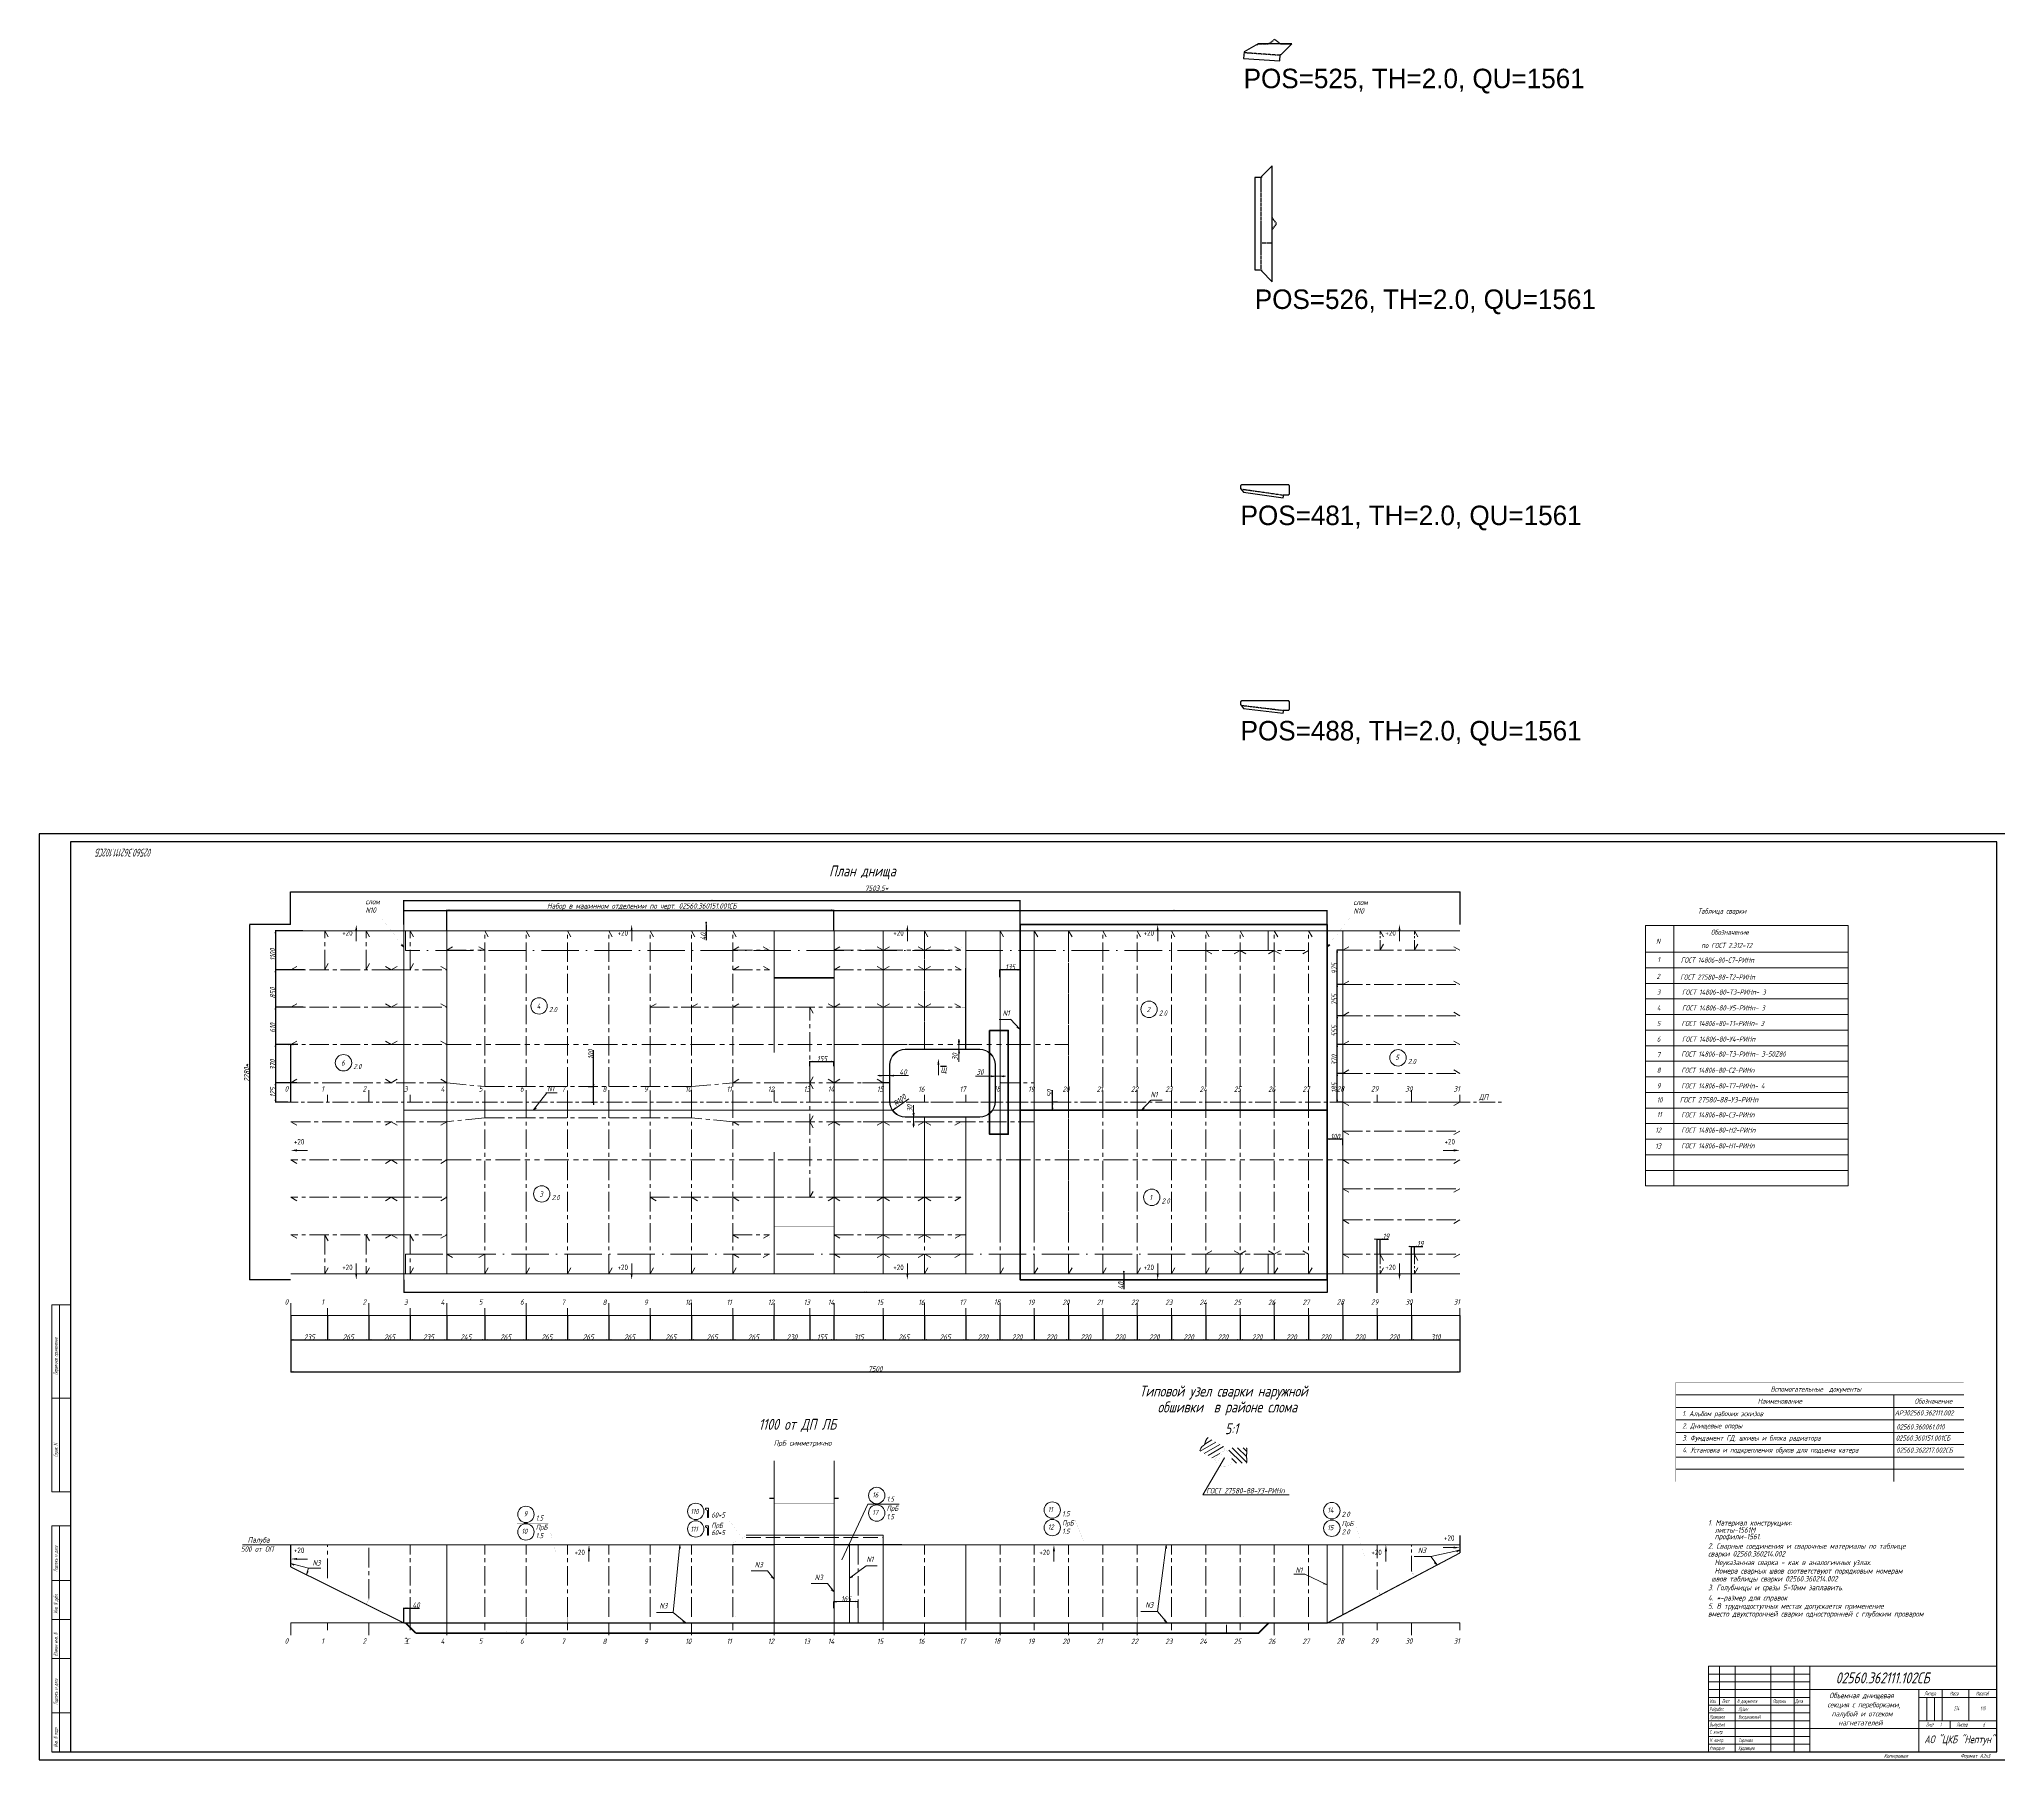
# Model space of a CAD drawing. Header units: millimetres. Extents: x 77380 to 135900, y -26587 to 17301.
# Drawn here: x 81240 to 93850, y -1866 to 9173 of the extents above; entities that cross this region are included whole.
import ezdxf

# ---------------------------------------------------------------- set-up
doc = ezdxf.new("R2010")
doc.units = ezdxf.units.MM
for name, pattern in [('Dashed', [10, 7.5, -2.5]), ('K5LT32768', [0]), ('K5LT32772', [0]), ('K5LT32776', [0]), ('K5LT32779', [0]), ('K5LT32780', [0]), ('K5LT32781', [0]), ('K5LT32785', [200, 125, -25, 25, -25]), ('K5LT32791', [0]), ('K5LT32793', [340.2, 240, -50, 0.2, -50]), ('K5LT32795', [125, 93.75, -31.25]), ('K5LT32799', [850.2, 600, -125, 0.2, -125]), ('K5LT32802', [100, 62.5, -12.5, 12.5, -12.5]), ('K5LT32805', [160, 100, -20, 20, -20]), ('K5LT32810', [0]), ('K5LT32813', [312.5, 156.25, -31.25, 31.25, -31.25, 31.25, -31.25]), ('K5LT32814', [200, 125, -25, 25, -25]), ('K5LT32815', [312.5, 156.25, -31.25, 31.25, -31.25, 31.25, -31.25]), ('K5LT32819', [125, 93.75, -31.25]), ('K5LT32824', [0]), ('K5LT32829', [0]), ('K5LT32831', [0]), ('K5LT32835', [0]), ('K5LT_DASHED', [6, 4, -2]), ('K5LT_THIN', [0])]:
    doc.linetypes.add(name, pattern=pattern)
doc.layers.add('4001', color=7, linetype='Continuous')
doc.styles.add('KDIMTEXTSTYLE', font='GOST_AU.SHX', dxfattribs={"width": 0.96, "oblique": 15, "height": 5})
doc.styles.add('KTEXTSTYLE', font='GOST_AU.SHX', dxfattribs={"width": 0.96, "height": 5})
doc.dimstyles.new('KDIMSTYLE (1.00)', dxfattribs={"dimtxt": 5, "dimasz": 1, "dimexe": 2, "dimexo": 0, "dimgap": 1, "dimtad": 1, "dimtxsty": 'KDIMTEXTSTYLE', "dimsah": 1, "dimcen": 0, "dimdle": 1, "dimadec": 0, "dimazin": 0, "dimtfac": 0.667, "dimtmove": 0, "dimatfit": 3, "dimfxl": 1, "dimtvp": 1, "dimtolj": 1, "dimtzin": 0, "dimarcsym": 0})

# ---------------------------------------------------------------- blocks, each defined once
blk = doc.blocks.new('KDIMARROW_01')
blk.add_hatch(color=0).paths.add_polyline_path([(0, 0), (-15, 2), (-14, 0), (-15, -2)])
at = {"color": 0, "linetype": 'K5LT_THIN', "lineweight": 18}
for p, q in [((-14, 0), (-15, 2)), ((-15, 2), (0, 0)), ((0, 0), (-15, -2)), ((-15, -2), (-14, 0))]:
    blk.add_line(p, q, dxfattribs=at)
at = {"layer": '4001', "color": 0, "linetype": 'K5LT_THIN', "lineweight": 18}
blk.add_line((0, 0), (-1, 0), dxfattribs=at)
blk = doc.blocks.new('D77')
at = {"color": 0, "lineweight": -2}
for p, q in [((82853, 3493), (82588, 3493)), ((82590, 1214), (82590, 3492)), ((82853, 1213), (82588, 1213))]:
    blk.add_line(p, q, dxfattribs=at)
at = {"layer": 'Defpoints', "color": 0, "lineweight": 100}
for p in [(82590, 3493), (82853, 3493), (82853, 1213)]:
    blk.add_point(p, dxfattribs=at)
at = {"color": 0, "lineweight": -2}
for p, rotation in [((82590, 3493), 90), ((82590, 1213), 270)]:
    blk.add_blockref('KDIMARROW_01', p, dxfattribs=dict(at, rotation=rotation))
at = {"color": 7, "insert": (82571, 2541), "char_height": 5, "attachment_point": 5, "rotation": 90, "style": 'KDIMTEXTSTYLE'}
blk.add_mtext('\\A1;\\H35.0;\\W0.965;\\Q15;\\H35.0;\\W0.965;\\Q15;\\Q15;2280\\H35.0;\\W0.965;\\Q15;\\Q15;*', dxfattribs=at)
blk = doc.blocks.new('D81')
at = {"color": 0, "lineweight": -2}
for p, q in [((86184, 2585), (86184, 2616)), ((86185, 2614), (86338, 2614)), ((86339, 2585), (86339, 2616))]:
    blk.add_line(p, q, dxfattribs=at)
at = {"layer": 'Defpoints', "color": 0, "lineweight": 100}
for p in [(86184, 2585), (86339, 2614), (86339, 2585)]:
    blk.add_point(p, dxfattribs=at)
at = {"color": 0, "lineweight": -2, "rotation": 180}
blk.add_blockref('KDIMARROW_01', (86184, 2614), dxfattribs=at)
at = {"color": 0, "lineweight": -2}
blk.add_blockref('KDIMARROW_01', (86339, 2614), dxfattribs=at)
at = {"color": 7, "insert": (86262, 2632), "char_height": 5, "attachment_point": 5, "style": 'KDIMTEXTSTYLE'}
blk.add_mtext('\\A1;\\H35.0;\\W0.965;\\Q15;\\H35.0;\\W0.965;\\Q15;\\Q15;155', dxfattribs=at)
blk = doc.blocks.new('D83')
at = {"color": 0, "lineweight": -2}
for p, q in [((89604, 2538), (89566, 2538)), ((89568, 2354), (89568, 2537)), ((89604, 2353), (89566, 2353))]:
    blk.add_line(p, q, dxfattribs=at)
at = {"layer": 'Defpoints', "color": 0, "lineweight": 100}
for p in [(89568, 2538), (89604, 2538), (89604, 2353)]:
    blk.add_point(p, dxfattribs=at)
at = {"color": 0, "lineweight": -2}
for p, rotation in [((89568, 2538), 90), ((89568, 2353), 270)]:
    blk.add_blockref('KDIMARROW_01', p, dxfattribs=dict(at, rotation=rotation))
at = {"color": 7, "insert": (89549, 2445), "char_height": 5, "attachment_point": 5, "rotation": 90, "style": 'KDIMTEXTSTYLE'}
blk.add_mtext('\\A1;\\H35.0;\\W0.965;\\Q15;\\H35.0;\\W0.965;\\Q15;\\Q15;185', dxfattribs=at)
blk = doc.blocks.new('D84')
at = {"color": 0, "lineweight": -2}
for p, q in [((89604, 2723), (89566, 2723)), ((89568, 2354), (89568, 2722))]:
    blk.add_line(p, q, dxfattribs=at)
at = {"layer": 'Defpoints', "color": 0, "lineweight": 100}
for p in [(89568, 2723), (89604, 2723), (89604, 2353)]:
    blk.add_point(p, dxfattribs=at)
at = {"color": 0, "lineweight": -2}
for p, rotation in [((89568, 2723), 90), ((89568, 2353), 270)]:
    blk.add_blockref('KDIMARROW_01', p, dxfattribs=dict(at, rotation=rotation))
at = {"color": 7, "insert": (89549, 2622), "char_height": 5, "attachment_point": 5, "rotation": 90, "style": 'KDIMTEXTSTYLE'}
blk.add_mtext('\\A1;\\H35.0;\\W0.965;\\Q15;\\H35.0;\\W0.965;\\Q15;\\Q15;370', dxfattribs=at)
blk = doc.blocks.new('D85')
at = {"color": 0, "lineweight": -2}
for p, q in [((89604, 2908), (89566, 2908)), ((89568, 2354), (89568, 2907))]:
    blk.add_line(p, q, dxfattribs=at)
at = {"layer": 'Defpoints', "color": 0, "lineweight": 100}
for p in [(89568, 2908), (89604, 2908), (89604, 2353)]:
    blk.add_point(p, dxfattribs=at)
at = {"color": 0, "lineweight": -2}
for p, rotation in [((89568, 2908), 90), ((89568, 2353), 270)]:
    blk.add_blockref('KDIMARROW_01', p, dxfattribs=dict(at, rotation=rotation))
at = {"color": 7, "insert": (89549, 2809), "char_height": 5, "attachment_point": 5, "rotation": 90, "style": 'KDIMTEXTSTYLE'}
blk.add_mtext('\\A1;\\H35.0;\\W0.965;\\Q15;\\H35.0;\\W0.965;\\Q15;\\Q15;555', dxfattribs=at)
blk = doc.blocks.new('D86')
at = {"color": 0, "lineweight": -2}
for p, q in [((89604, 3108), (89566, 3108)), ((89568, 2354), (89568, 3107))]:
    blk.add_line(p, q, dxfattribs=at)
at = {"layer": 'Defpoints', "color": 0, "lineweight": 100}
for p in [(89568, 3108), (89604, 3108), (89604, 2353)]:
    blk.add_point(p, dxfattribs=at)
at = {"color": 0, "lineweight": -2}
for p, rotation in [((89568, 3108), 90), ((89568, 2353), 270)]:
    blk.add_blockref('KDIMARROW_01', p, dxfattribs=dict(at, rotation=rotation))
at = {"color": 7, "insert": (89549, 3010), "char_height": 5, "attachment_point": 5, "rotation": 90, "style": 'KDIMTEXTSTYLE'}
blk.add_mtext('\\A1;\\H35.0;\\W0.965;\\Q15;\\H35.0;\\W0.965;\\Q15;\\Q15;755', dxfattribs=at)
blk = doc.blocks.new('D87')
at = {"color": 0, "lineweight": -2}
for p, q in [((89604, 3328), (89566, 3328)), ((89568, 2354), (89568, 3327))]:
    blk.add_line(p, q, dxfattribs=at)
at = {"layer": 'Defpoints', "color": 0, "lineweight": 100}
for p in [(89568, 3328), (89604, 3328), (89604, 2353)]:
    blk.add_point(p, dxfattribs=at)
at = {"color": 0, "lineweight": -2}
for p, rotation in [((89568, 3328), 90), ((89568, 2353), 270)]:
    blk.add_blockref('KDIMARROW_01', p, dxfattribs=dict(at, rotation=rotation))
at = {"color": 7, "insert": (89549, 3210), "char_height": 5, "attachment_point": 5, "rotation": 90, "style": 'KDIMTEXTSTYLE'}
blk.add_mtext('\\A1;\\H35.0;\\W0.965;\\Q15;\\H35.0;\\W0.965;\\Q15;\\Q15;975', dxfattribs=at)
blk = doc.blocks.new('D88')
at = {"color": 0, "lineweight": -2}
for p, q in [((82853, 3493), (82853, 3704)), ((82854, 3702), (90355, 3702)), ((90356, 3493), (90356, 3704))]:
    blk.add_line(p, q, dxfattribs=at)
at = {"layer": 'Defpoints', "color": 0, "lineweight": 100}
for p in [(90356, 3702), (82853, 3493), (90356, 3493)]:
    blk.add_point(p, dxfattribs=at)
at = {"color": 0, "lineweight": -2, "rotation": 180}
blk.add_blockref('KDIMARROW_01', (82853, 3702), dxfattribs=at)
at = {"color": 0, "lineweight": -2}
blk.add_blockref('KDIMARROW_01', (90356, 3702), dxfattribs=at)
at = {"color": 7, "insert": (86612, 3722), "char_height": 5, "attachment_point": 5, "style": 'KDIMTEXTSTYLE'}
blk.add_mtext('\\A1;\\H35.0;\\W0.965;\\Q15;\\Q15;7503,5*\\H35.0;\\W0.965;\\Q15;', dxfattribs=at)
blk = doc.blocks.new('D89')
at = {"color": 0, "lineweight": -2}
for p, q in [((82854, 985), (82854, 826)), ((83089, 985), (83089, 826)), ((82855, 828), (83088, 828))]:
    blk.add_line(p, q, dxfattribs=at)
at = {"layer": 'Defpoints', "color": 0, "lineweight": 100}
for p in [(82854, 985), (83089, 985), (83089, 828)]:
    blk.add_point(p, dxfattribs=at)
at = {"color": 0, "lineweight": -2, "rotation": 180}
blk.add_blockref('KDIMARROW_01', (82854, 828), dxfattribs=at)
at = {"color": 0, "lineweight": -2}
blk.add_blockref('KDIMARROW_01', (83089, 828), dxfattribs=at)
at = {"color": 7, "insert": (82972, 846), "char_height": 5, "attachment_point": 5, "style": 'KDIMTEXTSTYLE'}
blk.add_mtext('\\A1;\\H35.0;\\W0.965;\\Q15;\\H35.0;\\W0.965;\\Q15;\\Q15;235', dxfattribs=at)
blk = doc.blocks.new('D90')
at = {"color": 0, "lineweight": -2}
for p, q in [((83089, 985), (83089, 826)), ((83354, 985), (83354, 826)), ((83090, 828), (83353, 828))]:
    blk.add_line(p, q, dxfattribs=at)
at = {"layer": 'Defpoints', "color": 0, "lineweight": 100}
for p in [(83089, 985), (83354, 985), (83354, 828)]:
    blk.add_point(p, dxfattribs=at)
at = {"color": 0, "lineweight": -2, "rotation": 180}
blk.add_blockref('KDIMARROW_01', (83089, 828), dxfattribs=at)
at = {"color": 0, "lineweight": -2}
blk.add_blockref('KDIMARROW_01', (83354, 828), dxfattribs=at)
at = {"color": 7, "insert": (83222, 846), "char_height": 5, "attachment_point": 5, "style": 'KDIMTEXTSTYLE'}
blk.add_mtext('\\A1;\\H35.0;\\W0.965;\\Q15;\\H35.0;\\W0.965;\\Q15;\\Q15;265', dxfattribs=at)
blk = doc.blocks.new('D91')
at = {"color": 0, "lineweight": -2}
for p, q in [((83354, 985), (83354, 826)), ((83619, 985), (83619, 826)), ((83355, 828), (83618, 828))]:
    blk.add_line(p, q, dxfattribs=at)
at = {"layer": 'Defpoints', "color": 0, "lineweight": 100}
for p in [(83354, 985), (83619, 985), (83619, 828)]:
    blk.add_point(p, dxfattribs=at)
at = {"color": 0, "lineweight": -2, "rotation": 180}
blk.add_blockref('KDIMARROW_01', (83354, 828), dxfattribs=at)
at = {"color": 0, "lineweight": -2}
blk.add_blockref('KDIMARROW_01', (83619, 828), dxfattribs=at)
at = {"color": 7, "insert": (83487, 846), "char_height": 5, "attachment_point": 5, "style": 'KDIMTEXTSTYLE'}
blk.add_mtext('\\A1;\\H35.0;\\W0.965;\\Q15;\\H35.0;\\W0.965;\\Q15;\\Q15;265', dxfattribs=at)
blk = doc.blocks.new('D92')
at = {"color": 0, "lineweight": -2}
for p, q in [((83619, 985), (83619, 826)), ((83854, 985), (83854, 826)), ((83620, 828), (83853, 828))]:
    blk.add_line(p, q, dxfattribs=at)
at = {"layer": 'Defpoints', "color": 0, "lineweight": 100}
for p in [(83619, 985), (83854, 985), (83854, 828)]:
    blk.add_point(p, dxfattribs=at)
at = {"color": 0, "lineweight": -2, "rotation": 180}
blk.add_blockref('KDIMARROW_01', (83619, 828), dxfattribs=at)
at = {"color": 0, "lineweight": -2}
blk.add_blockref('KDIMARROW_01', (83854, 828), dxfattribs=at)
at = {"color": 7, "insert": (83737, 846), "char_height": 5, "attachment_point": 5, "style": 'KDIMTEXTSTYLE'}
blk.add_mtext('\\A1;\\H35.0;\\W0.965;\\Q15;\\H35.0;\\W0.965;\\Q15;\\Q15;235', dxfattribs=at)
blk = doc.blocks.new('D93')
at = {"color": 0, "lineweight": -2}
for p, q in [((83854, 985), (83854, 826)), ((84099, 985), (84099, 826)), ((83855, 828), (84098, 828))]:
    blk.add_line(p, q, dxfattribs=at)
at = {"layer": 'Defpoints', "color": 0, "lineweight": 100}
for p in [(83854, 985), (84099, 985), (84099, 828)]:
    blk.add_point(p, dxfattribs=at)
at = {"color": 0, "lineweight": -2, "rotation": 180}
blk.add_blockref('KDIMARROW_01', (83854, 828), dxfattribs=at)
at = {"color": 0, "lineweight": -2}
blk.add_blockref('KDIMARROW_01', (84099, 828), dxfattribs=at)
at = {"color": 7, "insert": (83977, 846), "char_height": 5, "attachment_point": 5, "style": 'KDIMTEXTSTYLE'}
blk.add_mtext('\\A1;\\H35.0;\\W0.965;\\Q15;\\H35.0;\\W0.965;\\Q15;\\Q15;245', dxfattribs=at)
blk = doc.blocks.new('D94')
at = {"color": 0, "lineweight": -2}
for p, q in [((84099, 985), (84099, 826)), ((84364, 985), (84364, 826)), ((84100, 828), (84363, 828))]:
    blk.add_line(p, q, dxfattribs=at)
at = {"layer": 'Defpoints', "color": 0, "lineweight": 100}
for p in [(84099, 985), (84364, 985), (84364, 828)]:
    blk.add_point(p, dxfattribs=at)
at = {"color": 0, "lineweight": -2, "rotation": 180}
blk.add_blockref('KDIMARROW_01', (84099, 828), dxfattribs=at)
at = {"color": 0, "lineweight": -2}
blk.add_blockref('KDIMARROW_01', (84364, 828), dxfattribs=at)
at = {"color": 7, "insert": (84232, 846), "char_height": 5, "attachment_point": 5, "style": 'KDIMTEXTSTYLE'}
blk.add_mtext('\\A1;\\H35.0;\\W0.965;\\Q15;\\H35.0;\\W0.965;\\Q15;\\Q15;265', dxfattribs=at)
blk = doc.blocks.new('D95')
at = {"color": 0, "lineweight": -2}
for p, q in [((84364, 985), (84364, 826)), ((84629, 985), (84629, 826)), ((84365, 828), (84628, 828))]:
    blk.add_line(p, q, dxfattribs=at)
at = {"layer": 'Defpoints', "color": 0, "lineweight": 100}
for p in [(84364, 985), (84629, 985), (84629, 828)]:
    blk.add_point(p, dxfattribs=at)
at = {"color": 0, "lineweight": -2, "rotation": 180}
blk.add_blockref('KDIMARROW_01', (84364, 828), dxfattribs=at)
at = {"color": 0, "lineweight": -2}
blk.add_blockref('KDIMARROW_01', (84629, 828), dxfattribs=at)
at = {"color": 7, "insert": (84497, 846), "char_height": 5, "attachment_point": 5, "style": 'KDIMTEXTSTYLE'}
blk.add_mtext('\\A1;\\H35.0;\\W0.965;\\Q15;\\H35.0;\\W0.965;\\Q15;\\Q15;265', dxfattribs=at)
blk = doc.blocks.new('D96')
at = {"color": 0, "lineweight": -2}
for p, q in [((84629, 985), (84629, 826)), ((84894, 985), (84894, 826)), ((84630, 828), (84893, 828))]:
    blk.add_line(p, q, dxfattribs=at)
at = {"layer": 'Defpoints', "color": 0, "lineweight": 100}
for p in [(84629, 985), (84894, 985), (84894, 828)]:
    blk.add_point(p, dxfattribs=at)
at = {"color": 0, "lineweight": -2, "rotation": 180}
blk.add_blockref('KDIMARROW_01', (84629, 828), dxfattribs=at)
at = {"color": 0, "lineweight": -2}
blk.add_blockref('KDIMARROW_01', (84894, 828), dxfattribs=at)
at = {"color": 7, "insert": (84762, 846), "char_height": 5, "attachment_point": 5, "style": 'KDIMTEXTSTYLE'}
blk.add_mtext('\\A1;\\H35.0;\\W0.965;\\Q15;\\H35.0;\\W0.965;\\Q15;\\Q15;265', dxfattribs=at)
blk = doc.blocks.new('D97')
at = {"color": 0, "lineweight": -2}
for p, q in [((84894, 985), (84894, 826)), ((85159, 985), (85159, 826)), ((84895, 828), (85158, 828))]:
    blk.add_line(p, q, dxfattribs=at)
at = {"layer": 'Defpoints', "color": 0, "lineweight": 100}
for p in [(84894, 985), (85159, 985), (85159, 828)]:
    blk.add_point(p, dxfattribs=at)
at = {"color": 0, "lineweight": -2, "rotation": 180}
blk.add_blockref('KDIMARROW_01', (84894, 828), dxfattribs=at)
at = {"color": 0, "lineweight": -2}
blk.add_blockref('KDIMARROW_01', (85159, 828), dxfattribs=at)
at = {"color": 7, "insert": (85027, 846), "char_height": 5, "attachment_point": 5, "style": 'KDIMTEXTSTYLE'}
blk.add_mtext('\\A1;\\H35.0;\\W0.965;\\Q15;\\H35.0;\\W0.965;\\Q15;\\Q15;265', dxfattribs=at)
blk = doc.blocks.new('D98')
at = {"color": 0, "lineweight": -2}
for p, q in [((85159, 985), (85159, 826)), ((85424, 985), (85424, 826)), ((85160, 828), (85423, 828))]:
    blk.add_line(p, q, dxfattribs=at)
at = {"layer": 'Defpoints', "color": 0, "lineweight": 100}
for p in [(85159, 985), (85424, 985), (85424, 828)]:
    blk.add_point(p, dxfattribs=at)
at = {"color": 0, "lineweight": -2, "rotation": 180}
blk.add_blockref('KDIMARROW_01', (85159, 828), dxfattribs=at)
at = {"color": 0, "lineweight": -2}
blk.add_blockref('KDIMARROW_01', (85424, 828), dxfattribs=at)
at = {"color": 7, "insert": (85292, 846), "char_height": 5, "attachment_point": 5, "style": 'KDIMTEXTSTYLE'}
blk.add_mtext('\\A1;\\H35.0;\\W0.965;\\Q15;\\H35.0;\\W0.965;\\Q15;\\Q15;265', dxfattribs=at)
blk = doc.blocks.new('D99')
at = {"color": 0, "lineweight": -2}
for p, q in [((85424, 985), (85424, 826)), ((85689, 985), (85689, 826)), ((85425, 828), (85688, 828))]:
    blk.add_line(p, q, dxfattribs=at)
at = {"layer": 'Defpoints', "color": 0, "lineweight": 100}
for p in [(85424, 985), (85689, 985), (85689, 828)]:
    blk.add_point(p, dxfattribs=at)
at = {"color": 0, "lineweight": -2, "rotation": 180}
blk.add_blockref('KDIMARROW_01', (85424, 828), dxfattribs=at)
at = {"color": 0, "lineweight": -2}
blk.add_blockref('KDIMARROW_01', (85689, 828), dxfattribs=at)
at = {"color": 7, "insert": (85557, 846), "char_height": 5, "attachment_point": 5, "style": 'KDIMTEXTSTYLE'}
blk.add_mtext('\\A1;\\H35.0;\\W0.965;\\Q15;\\H35.0;\\W0.965;\\Q15;\\Q15;265', dxfattribs=at)
blk = doc.blocks.new('D100')
at = {"color": 0, "lineweight": -2}
for p, q in [((85689, 985), (85689, 826)), ((85954, 985), (85954, 826)), ((85690, 828), (85953, 828))]:
    blk.add_line(p, q, dxfattribs=at)
at = {"layer": 'Defpoints', "color": 0, "lineweight": 100}
for p in [(85689, 985), (85954, 985), (85954, 828)]:
    blk.add_point(p, dxfattribs=at)
at = {"color": 0, "lineweight": -2, "rotation": 180}
blk.add_blockref('KDIMARROW_01', (85689, 828), dxfattribs=at)
at = {"color": 0, "lineweight": -2}
blk.add_blockref('KDIMARROW_01', (85954, 828), dxfattribs=at)
at = {"color": 7, "insert": (85822, 846), "char_height": 5, "attachment_point": 5, "style": 'KDIMTEXTSTYLE'}
blk.add_mtext('\\A1;\\H35.0;\\W0.965;\\Q15;\\H35.0;\\W0.965;\\Q15;\\Q15;265', dxfattribs=at)
blk = doc.blocks.new('D101')
at = {"color": 0, "lineweight": -2}
for p, q in [((85954, 985), (85954, 826)), ((86184, 985), (86184, 826)), ((85955, 828), (86183, 828))]:
    blk.add_line(p, q, dxfattribs=at)
at = {"layer": 'Defpoints', "color": 0, "lineweight": 100}
for p in [(85954, 985), (86184, 985), (86184, 828)]:
    blk.add_point(p, dxfattribs=at)
at = {"color": 0, "lineweight": -2, "rotation": 180}
blk.add_blockref('KDIMARROW_01', (85954, 828), dxfattribs=at)
at = {"color": 0, "lineweight": -2}
blk.add_blockref('KDIMARROW_01', (86184, 828), dxfattribs=at)
at = {"color": 7, "insert": (86069, 846), "char_height": 5, "attachment_point": 5, "style": 'KDIMTEXTSTYLE'}
blk.add_mtext('\\A1;\\H35.0;\\W0.965;\\Q15;\\H35.0;\\W0.965;\\Q15;\\Q15;230', dxfattribs=at)
blk = doc.blocks.new('D102')
at = {"color": 0, "lineweight": -2}
for p, q in [((86184, 985), (86184, 826)), ((86339, 985), (86339, 826)), ((86185, 828), (86338, 828))]:
    blk.add_line(p, q, dxfattribs=at)
at = {"layer": 'Defpoints', "color": 0, "lineweight": 100}
for p in [(86184, 985), (86339, 985), (86339, 828)]:
    blk.add_point(p, dxfattribs=at)
at = {"color": 0, "lineweight": -2, "rotation": 180}
blk.add_blockref('KDIMARROW_01', (86184, 828), dxfattribs=at)
at = {"color": 0, "lineweight": -2}
blk.add_blockref('KDIMARROW_01', (86339, 828), dxfattribs=at)
at = {"color": 7, "insert": (86262, 846), "char_height": 5, "attachment_point": 5, "style": 'KDIMTEXTSTYLE'}
blk.add_mtext('\\A1;\\H35.0;\\W0.965;\\Q15;\\H35.0;\\W0.965;\\Q15;\\Q15;155', dxfattribs=at)
blk = doc.blocks.new('D103')
at = {"color": 0, "lineweight": -2}
for p, q in [((86339, 985), (86339, 826)), ((86654, 985), (86654, 826)), ((86340, 828), (86653, 828))]:
    blk.add_line(p, q, dxfattribs=at)
at = {"layer": 'Defpoints', "color": 0, "lineweight": 100}
for p in [(86339, 985), (86654, 985), (86654, 828)]:
    blk.add_point(p, dxfattribs=at)
at = {"color": 0, "lineweight": -2, "rotation": 180}
blk.add_blockref('KDIMARROW_01', (86339, 828), dxfattribs=at)
at = {"color": 0, "lineweight": -2}
blk.add_blockref('KDIMARROW_01', (86654, 828), dxfattribs=at)
at = {"color": 7, "insert": (86497, 846), "char_height": 5, "attachment_point": 5, "style": 'KDIMTEXTSTYLE'}
blk.add_mtext('\\A1;\\H35.0;\\W0.965;\\Q15;\\H35.0;\\W0.965;\\Q15;\\Q15;315', dxfattribs=at)
blk = doc.blocks.new('D104')
at = {"color": 0, "lineweight": -2}
for p, q in [((86654, 985), (86654, 826)), ((86919, 985), (86919, 826)), ((86655, 828), (86918, 828))]:
    blk.add_line(p, q, dxfattribs=at)
at = {"layer": 'Defpoints', "color": 0, "lineweight": 100}
for p in [(86654, 985), (86919, 985), (86919, 828)]:
    blk.add_point(p, dxfattribs=at)
at = {"color": 0, "lineweight": -2, "rotation": 180}
blk.add_blockref('KDIMARROW_01', (86654, 828), dxfattribs=at)
at = {"color": 0, "lineweight": -2}
blk.add_blockref('KDIMARROW_01', (86919, 828), dxfattribs=at)
at = {"color": 7, "insert": (86787, 846), "char_height": 5, "attachment_point": 5, "style": 'KDIMTEXTSTYLE'}
blk.add_mtext('\\A1;\\H35.0;\\W0.965;\\Q15;\\H35.0;\\W0.965;\\Q15;\\Q15;265', dxfattribs=at)
blk = doc.blocks.new('D105')
at = {"color": 0, "lineweight": -2}
for p, q in [((86919, 985), (86919, 826)), ((87184, 985), (87184, 826)), ((86920, 828), (87183, 828))]:
    blk.add_line(p, q, dxfattribs=at)
at = {"layer": 'Defpoints', "color": 0, "lineweight": 100}
for p in [(86919, 985), (87184, 985), (87184, 828)]:
    blk.add_point(p, dxfattribs=at)
at = {"color": 0, "lineweight": -2, "rotation": 180}
blk.add_blockref('KDIMARROW_01', (86919, 828), dxfattribs=at)
at = {"color": 0, "lineweight": -2}
blk.add_blockref('KDIMARROW_01', (87184, 828), dxfattribs=at)
at = {"color": 7, "insert": (87052, 846), "char_height": 5, "attachment_point": 5, "style": 'KDIMTEXTSTYLE'}
blk.add_mtext('\\A1;\\H35.0;\\W0.965;\\Q15;\\H35.0;\\W0.965;\\Q15;\\Q15;265', dxfattribs=at)
blk = doc.blocks.new('D106')
at = {"color": 0, "lineweight": -2}
for p, q in [((87184, 985), (87184, 826)), ((87404, 985), (87404, 826)), ((87185, 828), (87403, 828))]:
    blk.add_line(p, q, dxfattribs=at)
at = {"layer": 'Defpoints', "color": 0, "lineweight": 100}
for p in [(87184, 985), (87404, 985), (87404, 828)]:
    blk.add_point(p, dxfattribs=at)
at = {"color": 0, "lineweight": -2, "rotation": 180}
blk.add_blockref('KDIMARROW_01', (87184, 828), dxfattribs=at)
at = {"color": 0, "lineweight": -2}
blk.add_blockref('KDIMARROW_01', (87404, 828), dxfattribs=at)
at = {"color": 7, "insert": (87294, 846), "char_height": 5, "attachment_point": 5, "style": 'KDIMTEXTSTYLE'}
blk.add_mtext('\\A1;\\H35.0;\\W0.965;\\Q15;\\H35.0;\\W0.965;\\Q15;\\Q15;220', dxfattribs=at)
blk = doc.blocks.new('D107')
at = {"color": 0, "lineweight": -2}
for p, q in [((87404, 985), (87404, 826)), ((87624, 985), (87624, 826)), ((87405, 828), (87623, 828))]:
    blk.add_line(p, q, dxfattribs=at)
at = {"layer": 'Defpoints', "color": 0, "lineweight": 100}
for p in [(87404, 985), (87624, 985), (87624, 828)]:
    blk.add_point(p, dxfattribs=at)
at = {"color": 0, "lineweight": -2, "rotation": 180}
blk.add_blockref('KDIMARROW_01', (87404, 828), dxfattribs=at)
at = {"color": 0, "lineweight": -2}
blk.add_blockref('KDIMARROW_01', (87624, 828), dxfattribs=at)
at = {"color": 7, "insert": (87514, 846), "char_height": 5, "attachment_point": 5, "style": 'KDIMTEXTSTYLE'}
blk.add_mtext('\\A1;\\H35.0;\\W0.965;\\Q15;\\H35.0;\\W0.965;\\Q15;\\Q15;220', dxfattribs=at)
blk = doc.blocks.new('D108')
at = {"color": 0, "lineweight": -2}
for p, q in [((87624, 985), (87624, 826)), ((87844, 985), (87844, 826)), ((87625, 828), (87843, 828))]:
    blk.add_line(p, q, dxfattribs=at)
at = {"layer": 'Defpoints', "color": 0, "lineweight": 100}
for p in [(87624, 985), (87844, 985), (87844, 828)]:
    blk.add_point(p, dxfattribs=at)
at = {"color": 0, "lineweight": -2, "rotation": 180}
blk.add_blockref('KDIMARROW_01', (87624, 828), dxfattribs=at)
at = {"color": 0, "lineweight": -2}
blk.add_blockref('KDIMARROW_01', (87844, 828), dxfattribs=at)
at = {"color": 7, "insert": (87734, 846), "char_height": 5, "attachment_point": 5, "style": 'KDIMTEXTSTYLE'}
blk.add_mtext('\\A1;\\H35.0;\\W0.965;\\Q15;\\H35.0;\\W0.965;\\Q15;\\Q15;220', dxfattribs=at)
blk = doc.blocks.new('D109')
at = {"color": 0, "lineweight": -2}
for p, q in [((87844, 985), (87844, 826)), ((88064, 985), (88064, 826)), ((87845, 828), (88063, 828))]:
    blk.add_line(p, q, dxfattribs=at)
at = {"layer": 'Defpoints', "color": 0, "lineweight": 100}
for p in [(87844, 985), (88064, 985), (88064, 828)]:
    blk.add_point(p, dxfattribs=at)
at = {"color": 0, "lineweight": -2, "rotation": 180}
blk.add_blockref('KDIMARROW_01', (87844, 828), dxfattribs=at)
at = {"color": 0, "lineweight": -2}
blk.add_blockref('KDIMARROW_01', (88064, 828), dxfattribs=at)
at = {"color": 7, "insert": (87954, 846), "char_height": 5, "attachment_point": 5, "style": 'KDIMTEXTSTYLE'}
blk.add_mtext('\\A1;\\H35.0;\\W0.965;\\Q15;\\H35.0;\\W0.965;\\Q15;\\Q15;220', dxfattribs=at)
blk = doc.blocks.new('D110')
at = {"color": 0, "lineweight": -2}
for p, q in [((88064, 985), (88064, 826)), ((88284, 985), (88284, 826)), ((88065, 828), (88283, 828))]:
    blk.add_line(p, q, dxfattribs=at)
at = {"layer": 'Defpoints', "color": 0, "lineweight": 100}
for p in [(88064, 985), (88284, 985), (88284, 828)]:
    blk.add_point(p, dxfattribs=at)
at = {"color": 0, "lineweight": -2, "rotation": 180}
blk.add_blockref('KDIMARROW_01', (88064, 828), dxfattribs=at)
at = {"color": 0, "lineweight": -2}
blk.add_blockref('KDIMARROW_01', (88284, 828), dxfattribs=at)
at = {"color": 7, "insert": (88174, 846), "char_height": 5, "attachment_point": 5, "style": 'KDIMTEXTSTYLE'}
blk.add_mtext('\\A1;\\H35.0;\\W0.965;\\Q15;\\H35.0;\\W0.965;\\Q15;\\Q15;220', dxfattribs=at)
blk = doc.blocks.new('D111')
at = {"color": 0, "lineweight": -2}
for p, q in [((88284, 985), (88284, 826)), ((88504, 985), (88504, 826)), ((88285, 828), (88503, 828))]:
    blk.add_line(p, q, dxfattribs=at)
at = {"layer": 'Defpoints', "color": 0, "lineweight": 100}
for p in [(88284, 985), (88504, 985), (88504, 828)]:
    blk.add_point(p, dxfattribs=at)
at = {"color": 0, "lineweight": -2, "rotation": 180}
blk.add_blockref('KDIMARROW_01', (88284, 828), dxfattribs=at)
at = {"color": 0, "lineweight": -2}
blk.add_blockref('KDIMARROW_01', (88504, 828), dxfattribs=at)
at = {"color": 7, "insert": (88394, 846), "char_height": 5, "attachment_point": 5, "style": 'KDIMTEXTSTYLE'}
blk.add_mtext('\\A1;\\H35.0;\\W0.965;\\Q15;\\H35.0;\\W0.965;\\Q15;\\Q15;220', dxfattribs=at)
blk = doc.blocks.new('D112')
at = {"color": 0, "lineweight": -2}
for p, q in [((88504, 985), (88504, 826)), ((88724, 985), (88724, 826)), ((88505, 828), (88723, 828))]:
    blk.add_line(p, q, dxfattribs=at)
at = {"layer": 'Defpoints', "color": 0, "lineweight": 100}
for p in [(88504, 985), (88724, 985), (88724, 828)]:
    blk.add_point(p, dxfattribs=at)
at = {"color": 0, "lineweight": -2, "rotation": 180}
blk.add_blockref('KDIMARROW_01', (88504, 828), dxfattribs=at)
at = {"color": 0, "lineweight": -2}
blk.add_blockref('KDIMARROW_01', (88724, 828), dxfattribs=at)
at = {"color": 7, "insert": (88614, 846), "char_height": 5, "attachment_point": 5, "style": 'KDIMTEXTSTYLE'}
blk.add_mtext('\\A1;\\H35.0;\\W0.965;\\Q15;\\H35.0;\\W0.965;\\Q15;\\Q15;220', dxfattribs=at)
blk = doc.blocks.new('D113')
at = {"color": 0, "lineweight": -2}
for p, q in [((88724, 985), (88724, 826)), ((88944, 985), (88944, 826)), ((88725, 828), (88943, 828))]:
    blk.add_line(p, q, dxfattribs=at)
at = {"layer": 'Defpoints', "color": 0, "lineweight": 100}
for p in [(88724, 985), (88944, 985), (88944, 828)]:
    blk.add_point(p, dxfattribs=at)
at = {"color": 0, "lineweight": -2, "rotation": 180}
blk.add_blockref('KDIMARROW_01', (88724, 828), dxfattribs=at)
at = {"color": 0, "lineweight": -2}
blk.add_blockref('KDIMARROW_01', (88944, 828), dxfattribs=at)
at = {"color": 7, "insert": (88834, 846), "char_height": 5, "attachment_point": 5, "style": 'KDIMTEXTSTYLE'}
blk.add_mtext('\\A1;\\H35.0;\\W0.965;\\Q15;\\H35.0;\\W0.965;\\Q15;\\Q15;220', dxfattribs=at)
blk = doc.blocks.new('D114')
at = {"color": 0, "lineweight": -2}
for p, q in [((88944, 985), (88944, 826)), ((89164, 985), (89164, 826)), ((88945, 828), (89163, 828))]:
    blk.add_line(p, q, dxfattribs=at)
at = {"layer": 'Defpoints', "color": 0, "lineweight": 100}
for p in [(88944, 985), (89164, 985), (89164, 828)]:
    blk.add_point(p, dxfattribs=at)
at = {"color": 0, "lineweight": -2, "rotation": 180}
blk.add_blockref('KDIMARROW_01', (88944, 828), dxfattribs=at)
at = {"color": 0, "lineweight": -2}
blk.add_blockref('KDIMARROW_01', (89164, 828), dxfattribs=at)
at = {"color": 7, "insert": (89054, 846), "char_height": 5, "attachment_point": 5, "style": 'KDIMTEXTSTYLE'}
blk.add_mtext('\\A1;\\H35.0;\\W0.965;\\Q15;\\H35.0;\\W0.965;\\Q15;\\Q15;220', dxfattribs=at)
blk = doc.blocks.new('D115')
at = {"color": 0, "lineweight": -2}
for p, q in [((89164, 985), (89164, 826)), ((89384, 985), (89384, 826)), ((89165, 828), (89383, 828))]:
    blk.add_line(p, q, dxfattribs=at)
at = {"layer": 'Defpoints', "color": 0, "lineweight": 100}
for p in [(89164, 985), (89384, 985), (89384, 828)]:
    blk.add_point(p, dxfattribs=at)
at = {"color": 0, "lineweight": -2, "rotation": 180}
blk.add_blockref('KDIMARROW_01', (89164, 828), dxfattribs=at)
at = {"color": 0, "lineweight": -2}
blk.add_blockref('KDIMARROW_01', (89384, 828), dxfattribs=at)
at = {"color": 7, "insert": (89274, 846), "char_height": 5, "attachment_point": 5, "style": 'KDIMTEXTSTYLE'}
blk.add_mtext('\\A1;\\H35.0;\\W0.965;\\Q15;\\H35.0;\\W0.965;\\Q15;\\Q15;220', dxfattribs=at)
blk = doc.blocks.new('D116')
at = {"color": 0, "lineweight": -2}
for p, q in [((89384, 985), (89384, 826)), ((89604, 985), (89604, 826)), ((89385, 828), (89603, 828))]:
    blk.add_line(p, q, dxfattribs=at)
at = {"layer": 'Defpoints', "color": 0, "lineweight": 100}
for p in [(89384, 985), (89604, 985), (89604, 828)]:
    blk.add_point(p, dxfattribs=at)
at = {"color": 0, "lineweight": -2, "rotation": 180}
blk.add_blockref('KDIMARROW_01', (89384, 828), dxfattribs=at)
at = {"color": 0, "lineweight": -2}
blk.add_blockref('KDIMARROW_01', (89604, 828), dxfattribs=at)
at = {"color": 7, "insert": (89494, 846), "char_height": 5, "attachment_point": 5, "style": 'KDIMTEXTSTYLE'}
blk.add_mtext('\\A1;\\H35.0;\\W0.965;\\Q15;\\H35.0;\\W0.965;\\Q15;\\Q15;220', dxfattribs=at)
blk = doc.blocks.new('D117')
at = {"color": 0, "lineweight": -2}
for p, q in [((89604, 985), (89604, 826)), ((89824, 985), (89824, 826)), ((89605, 828), (89823, 828))]:
    blk.add_line(p, q, dxfattribs=at)
at = {"layer": 'Defpoints', "color": 0, "lineweight": 100}
for p in [(89604, 985), (89824, 985), (89824, 828)]:
    blk.add_point(p, dxfattribs=at)
at = {"color": 0, "lineweight": -2, "rotation": 180}
blk.add_blockref('KDIMARROW_01', (89604, 828), dxfattribs=at)
at = {"color": 0, "lineweight": -2}
blk.add_blockref('KDIMARROW_01', (89824, 828), dxfattribs=at)
at = {"color": 7, "insert": (89714, 846), "char_height": 5, "attachment_point": 5, "style": 'KDIMTEXTSTYLE'}
blk.add_mtext('\\A1;\\H35.0;\\W0.965;\\Q15;\\H35.0;\\W0.965;\\Q15;\\Q15;220', dxfattribs=at)
blk = doc.blocks.new('D118')
at = {"color": 0, "lineweight": -2}
for p, q in [((89824, 985), (89824, 826)), ((90044, 985), (90044, 826)), ((89825, 828), (90043, 828))]:
    blk.add_line(p, q, dxfattribs=at)
at = {"layer": 'Defpoints', "color": 0, "lineweight": 100}
for p in [(89824, 985), (90044, 985), (90044, 828)]:
    blk.add_point(p, dxfattribs=at)
at = {"color": 0, "lineweight": -2, "rotation": 180}
blk.add_blockref('KDIMARROW_01', (89824, 828), dxfattribs=at)
at = {"color": 0, "lineweight": -2}
blk.add_blockref('KDIMARROW_01', (90044, 828), dxfattribs=at)
at = {"color": 7, "insert": (89934, 846), "char_height": 5, "attachment_point": 5, "style": 'KDIMTEXTSTYLE'}
blk.add_mtext('\\A1;\\H35.0;\\W0.965;\\Q15;\\H35.0;\\W0.965;\\Q15;\\Q15;220', dxfattribs=at)
blk = doc.blocks.new('D119')
at = {"color": 0, "lineweight": -2}
for p, q in [((90044, 985), (90044, 826)), ((90354, 985), (90354, 826)), ((90045, 828), (90353, 828))]:
    blk.add_line(p, q, dxfattribs=at)
at = {"layer": 'Defpoints', "color": 0, "lineweight": 100}
for p in [(90044, 985), (90354, 985), (90354, 828)]:
    blk.add_point(p, dxfattribs=at)
at = {"color": 0, "lineweight": -2, "rotation": 180}
blk.add_blockref('KDIMARROW_01', (90044, 828), dxfattribs=at)
at = {"color": 0, "lineweight": -2}
blk.add_blockref('KDIMARROW_01', (90354, 828), dxfattribs=at)
at = {"color": 7, "insert": (90199, 846), "char_height": 5, "attachment_point": 5, "style": 'KDIMTEXTSTYLE'}
blk.add_mtext('\\A1;\\H35.0;\\W0.965;\\Q15;\\H35.0;\\W0.965;\\Q15;\\Q15;310', dxfattribs=at)
blk = doc.blocks.new('KDIMARROW_02')
blk.add_hatch(color=0).paths.add_polyline_path([(14, 0), (15, 2), (0, 0), (15, -2)])
at = {"color": 0, "linetype": 'K5LT_THIN', "lineweight": 18}
for p, q in [((15, 2), (0, 0)), ((0, 0), (15, -2)), ((0, 0), (17, 0)), ((14, 0), (15, 2)), ((15, -2), (14, 0))]:
    blk.add_line(p, q, dxfattribs=at)
at = {"layer": '4001', "color": 0, "linetype": 'K5LT_THIN', "lineweight": 18}
blk.add_line((0, 0), (-1, 0), dxfattribs=at)
blk = doc.blocks.new('D120')
at = {"color": 0, "lineweight": -2}
for p, q in [((85518, 3493), (85516, 3493)), ((85518, 3453), (85516, 3453)), ((85518, 3492), (85518, 3454)), ((85518, 3453), (85518, 3393))]:
    blk.add_line(p, q, dxfattribs=at)
at = {"layer": 'Defpoints', "color": 0, "lineweight": 100}
for p in [(85518, 3493), (85518, 3453), (85518, 3453)]:
    blk.add_point(p, dxfattribs=at)
at = {"color": 0, "lineweight": -2}
for p, rotation in [((85518, 3493), 90), ((85518, 3453), 270)]:
    blk.add_blockref('KDIMARROW_02', p, dxfattribs=dict(at, rotation=rotation))
at = {"color": 7, "insert": (85500, 3415), "char_height": 5, "attachment_point": 5, "rotation": 90, "style": 'KDIMTEXTSTYLE'}
blk.add_mtext('\\A1;\\H35.0;\\W0.965;\\Q15;\\H35.0;\\W0.965;\\Q15;\\Q15;40', dxfattribs=at)
blk = doc.blocks.new('D121')
at = {"color": 0, "lineweight": -2}
for p, q in [((88198, 1253), (88196, 1253)), ((88198, 1213), (88196, 1213)), ((88198, 1252), (88198, 1214)), ((88198, 1213), (88198, 1153))]:
    blk.add_line(p, q, dxfattribs=at)
at = {"layer": 'Defpoints', "color": 0, "lineweight": 100}
for p in [(88198, 1253), (88198, 1213), (88198, 1213)]:
    blk.add_point(p, dxfattribs=at)
at = {"color": 0, "lineweight": -2}
for p, rotation in [((88198, 1253), 90), ((88198, 1213), 270)]:
    blk.add_blockref('KDIMARROW_02', p, dxfattribs=dict(at, rotation=rotation))
at = {"color": 7, "insert": (88179, 1175), "char_height": 5, "attachment_point": 5, "rotation": 90, "style": 'KDIMTEXTSTYLE'}
blk.add_mtext('\\A1;\\H35.0;\\W0.965;\\Q15;\\H35.0;\\W0.965;\\Q15;\\Q15;40', dxfattribs=at)
blk = doc.blocks.new('U34')
at = {"color": 7, "char_height": 2.5, "attachment_point": 1, "style": 'KTEXTSTYLE'}
for s, insert in [('\\H3.5;\\W0.965;\\Q15;\\Q15;\\H35.00;секция с переборками,', (83758, 13135)), ('\\H3.5;\\W0.965;\\Q15;\\Q15;\\H35.00;Объемная днищевая', (83770, 13194)), ('\\H3.5;\\W0.965;\\Q15;\\Q15;\\H35.00;палубой и отсеком', (83785, 13077)), ('\\H3.5;\\W0.965;\\Q15;\\Q15;\\H35.00;нагнетателей', (83828, 13019))]:
    blk.add_mtext(s, dxfattribs=dict(at, insert=insert))
blk = doc.blocks.new('D122')
at = {"color": 0, "lineweight": -2}
for p, q in [((89824, 1130), (89824, 1476)), ((89825, 1474), (89842, 1474)), ((89843, 1376), (89843, 1476)), ((89843, 1474), (89897, 1474))]:
    blk.add_line(p, q, dxfattribs=at)
at = {"layer": 'Defpoints', "color": 0, "lineweight": 100}
for p in [(89843, 1474), (89843, 1376), (89824, 1130)]:
    blk.add_point(p, dxfattribs=at)
at = {"color": 0, "lineweight": -2, "rotation": 180}
blk.add_blockref('KDIMARROW_02', (89824, 1474), dxfattribs=at)
at = {"color": 0, "lineweight": -2}
blk.add_blockref('KDIMARROW_02', (89843, 1474), dxfattribs=at)
at = {"color": 7, "insert": (89880, 1493), "char_height": 5, "attachment_point": 5, "style": 'KDIMTEXTSTYLE'}
blk.add_mtext('\\A1;\\H35.0;\\W0.965;\\Q15;\\H35.0;\\W0.965;\\Q15;\\Q15;19', dxfattribs=at)
blk = doc.blocks.new('D123')
at = {"color": 0, "lineweight": -2}
for p, q in [((90044, 1129), (90044, 1430)), ((90045, 1428), (90062, 1428)), ((90063, 1376), (90063, 1430)), ((90063, 1428), (90117, 1428))]:
    blk.add_line(p, q, dxfattribs=at)
at = {"layer": 'Defpoints', "color": 0, "lineweight": 100}
for p in [(90063, 1428), (90063, 1376), (90044, 1129)]:
    blk.add_point(p, dxfattribs=at)
at = {"color": 0, "lineweight": -2, "rotation": 180}
blk.add_blockref('KDIMARROW_02', (90044, 1428), dxfattribs=at)
at = {"color": 0, "lineweight": -2}
blk.add_blockref('KDIMARROW_02', (90063, 1428), dxfattribs=at)
at = {"color": 7, "insert": (90100, 1446), "char_height": 5, "attachment_point": 5, "style": 'KDIMTEXTSTYLE'}
blk.add_mtext('\\A1;\\H35.0;\\W0.965;\\Q15;\\H35.0;\\W0.965;\\Q15;\\Q15;19', dxfattribs=at)
blk = doc.blocks.new('D126')
at = {"color": 0, "lineweight": -2}
for p, q in [((82854, 985), (82854, 621)), ((90354, 985), (90354, 621)), ((82855, 623), (90353, 623))]:
    blk.add_line(p, q, dxfattribs=at)
at = {"layer": 'Defpoints', "color": 0, "lineweight": 100}
for p in [(82854, 985), (90354, 985), (90354, 623)]:
    blk.add_point(p, dxfattribs=at)
at = {"color": 0, "lineweight": -2, "rotation": 180}
blk.add_blockref('KDIMARROW_01', (82854, 623), dxfattribs=at)
at = {"color": 0, "lineweight": -2}
blk.add_blockref('KDIMARROW_01', (90354, 623), dxfattribs=at)
at = {"color": 7, "insert": (86604, 642), "char_height": 5, "attachment_point": 5, "style": 'KDIMTEXTSTYLE'}
blk.add_mtext('\\A1;\\H35.0;\\W0.965;\\Q15;\\H35.0;\\W0.965;\\Q15;\\Q15;7500', dxfattribs=at)
blk = doc.blocks.new('D129')
at = {"color": 0, "lineweight": -2}
for p, q in [((83579, -988), (83579, -891)), ((83580, -893), (83618, -893)), ((83619, -988), (83619, -891)), ((83619, -893), (83679, -893))]:
    blk.add_line(p, q, dxfattribs=at)
at = {"layer": 'Defpoints', "color": 0, "lineweight": 100}
for p in [(83579, -893), (83579, -988), (83619, -988)]:
    blk.add_point(p, dxfattribs=at)
at = {"color": 0, "lineweight": -2, "rotation": 180}
blk.add_blockref('KDIMARROW_01', (83579, -893), dxfattribs=at)
at = {"color": 0, "lineweight": -2}
blk.add_blockref('KDIMARROW_01', (83619, -893), dxfattribs=at)
at = {"color": 7, "insert": (83657, -874), "char_height": 5, "attachment_point": 5, "style": 'KDIMTEXTSTYLE'}
blk.add_mtext('\\A1;\\H35.0;\\W0.965;\\Q15;\\Q15;\\H35.0;\\W0.965;\\Q15;40\\H35.0;\\W0.965;\\Q15;\\Q15;', dxfattribs=at)
blk = doc.blocks.new('U37')
at = {"layer": '4001', "color": 7, "char_height": 2.5, "attachment_point": 1, "style": 'KTEXTSTYLE'}
for s, insert in [('\\H3.5;\\W0.965;\\Q15;\\Q15;\\H35.00;2. Сварные соединения и сварочные материалы по таблице ', (82992, 14153)), ('\\H3.5;\\W0.965;\\Q15;\\Q15;\\H35.00;сварки 02560.360214.002', (82992, 14103))]:
    blk.add_mtext(s, dxfattribs=dict(at, insert=insert))
blk = doc.blocks.new('D131')
at = {"color": 0, "lineweight": -2}
for p, q in [((84797, 2453), (84797, 2688)), ((84762, 2453), (84799, 2453)), ((84797, 2354), (84797, 2452)), ((84784, 2353), (84799, 2353))]:
    blk.add_line(p, q, dxfattribs=at)
at = {"layer": 'Defpoints', "color": 0, "lineweight": 100}
for p in [(84762, 2453), (84784, 2353), (84797, 2353)]:
    blk.add_point(p, dxfattribs=at)
at = {"color": 0, "lineweight": -2}
for p, rotation in [((84797, 2453), 90), ((84797, 2353), 270)]:
    blk.add_blockref('KDIMARROW_02', p, dxfattribs=dict(at, rotation=rotation))
at = {"color": 7, "insert": (84779, 2660), "char_height": 5, "attachment_point": 5, "rotation": 90, "style": 'KDIMTEXTSTYLE'}
blk.add_mtext('\\A1;\\H35.0;\\W0.965;\\Q15;\\Q15;\\H35.0;\\W0.965;\\Q15;100\\H35.0;\\W0.965;\\Q15;\\Q15;', dxfattribs=at)
blk = doc.blocks.new('D133')
at = {"color": 0, "lineweight": -2}
for p, q in [((83854, 3453), (83854, 3587)), ((83855, 3585), (86338, 3585)), ((86339, 3453), (86339, 3587))]:
    blk.add_line(p, q, dxfattribs=at)
at = {"layer": 'Defpoints', "color": 0, "lineweight": 100}
for p in [(86339, 3585), (83854, 3453), (86339, 3453)]:
    blk.add_point(p, dxfattribs=at)
at = {"color": 0, "lineweight": -2, "rotation": 180}
blk.add_blockref('KDIMARROW_01', (83854, 3585), dxfattribs=at)
at = {"color": 0, "lineweight": -2}
blk.add_blockref('KDIMARROW_01', (86339, 3585), dxfattribs=at)
at = {"color": 7, "insert": (85106, 3608), "char_height": 5, "attachment_point": 5, "style": 'KDIMTEXTSTYLE'}
blk.add_mtext('\\A1;\\H35.0;\\W0.965;\\Q15;\\Q15;Набор в машинном отделении по черт. \\Q15;02560.360151.001СБ\\Q15;\\H35.0;\\W0.965;\\Q15;', dxfattribs=at)
blk = doc.blocks.new('D134')
at = {"color": 0, "lineweight": -2}
for p, q in [((82853, 2723), (82852, 2723)), ((82854, 2353), (82854, 2725)), ((82854, 2353), (82854, 2725)), ((82855, 2723), (82859, 2723))]:
    blk.add_line(p, q, dxfattribs=at)
at = {"layer": 'Defpoints', "color": 0, "lineweight": 100}
for p in [(82854, 2723), (82854, 2353), (82854, 2353)]:
    blk.add_point(p, dxfattribs=at)
at = {"color": 0, "lineweight": -2, "rotation": 180}
blk.add_blockref('KDIMARROW_02', (82854, 2723), dxfattribs=at)
at = {"color": 0, "lineweight": -2}
blk.add_blockref('KDIMARROW_02', (82854, 2723), dxfattribs=at)
at = {"color": 7, "insert": (82857, 2724), "char_height": 5, "attachment_point": 5, "style": 'KDIMTEXTSTYLE'}
blk.add_mtext('\\A1;\\H0.5;\\W0.965;\\Q15;0', dxfattribs=at)
blk = doc.blocks.new('D135')
at = {"color": 0, "lineweight": -2}
for p, q in [((82892, 2478), (82754, 2478)), ((82756, 2477), (82756, 2354)), ((82835, 2353), (82754, 2353))]:
    blk.add_line(p, q, dxfattribs=at)
at = {"layer": 'Defpoints', "color": 0, "lineweight": 100}
for p in [(82892, 2478), (82756, 2353), (82835, 2353)]:
    blk.add_point(p, dxfattribs=at)
at = {"color": 0, "lineweight": -2}
for p, rotation in [((82756, 2478), 90), ((82756, 2353), 270)]:
    blk.add_blockref('KDIMARROW_01', p, dxfattribs=dict(at, rotation=rotation))
at = {"color": 7, "insert": (82738, 2416), "char_height": 5, "attachment_point": 5, "rotation": 90, "style": 'KDIMTEXTSTYLE'}
blk.add_mtext('\\A1;\\H35.0;\\W0.965;\\Q15;\\Q15;\\H35.0;\\W0.965;\\Q15;125\\H35.0;\\W0.965;\\Q15;\\Q15;', dxfattribs=at)
blk = doc.blocks.new('D136')
at = {"color": 0, "lineweight": -2}
for p, q in [((82900, 2723), (82754, 2723)), ((82756, 2722), (82756, 2354)), ((82835, 2353), (82754, 2353))]:
    blk.add_line(p, q, dxfattribs=at)
at = {"layer": 'Defpoints', "color": 0, "lineweight": 100}
for p in [(82900, 2723), (82756, 2353), (82835, 2353)]:
    blk.add_point(p, dxfattribs=at)
at = {"color": 0, "lineweight": -2}
for p, rotation in [((82756, 2723), 90), ((82756, 2353), 270)]:
    blk.add_blockref('KDIMARROW_01', p, dxfattribs=dict(at, rotation=rotation))
at = {"color": 7, "insert": (82738, 2592), "char_height": 5, "attachment_point": 5, "rotation": 90, "style": 'KDIMTEXTSTYLE'}
blk.add_mtext('\\A1;\\H35.0;\\W0.965;\\Q15;\\Q15;\\H35.0;\\W0.965;\\Q15;370\\H35.0;\\W0.965;\\Q15;\\Q15;', dxfattribs=at)
blk = doc.blocks.new('D137')
at = {"color": 0, "lineweight": -2}
for p, q in [((82934, 2963), (82754, 2963)), ((82756, 2962), (82756, 2354)), ((82835, 2353), (82754, 2353))]:
    blk.add_line(p, q, dxfattribs=at)
at = {"layer": 'Defpoints', "color": 0, "lineweight": 100}
for p in [(82934, 2963), (82756, 2353), (82835, 2353)]:
    blk.add_point(p, dxfattribs=at)
at = {"color": 0, "lineweight": -2}
for p, rotation in [((82756, 2963), 90), ((82756, 2353), 270)]:
    blk.add_blockref('KDIMARROW_01', p, dxfattribs=dict(at, rotation=rotation))
at = {"color": 7, "insert": (82738, 2829), "char_height": 5, "attachment_point": 5, "rotation": 90, "style": 'KDIMTEXTSTYLE'}
blk.add_mtext('\\A1;\\H35.0;\\W0.965;\\Q15;\\Q15;\\H35.0;\\W0.965;\\Q15;610\\H35.0;\\W0.965;\\Q15;\\Q15;', dxfattribs=at)
blk = doc.blocks.new('D138')
at = {"color": 0, "lineweight": -2}
for p, q in [((82942, 3203), (82754, 3203)), ((82756, 3202), (82756, 2354)), ((82835, 2353), (82754, 2353))]:
    blk.add_line(p, q, dxfattribs=at)
at = {"layer": 'Defpoints', "color": 0, "lineweight": 100}
for p in [(82942, 3203), (82756, 2353), (82835, 2353)]:
    blk.add_point(p, dxfattribs=at)
at = {"color": 0, "lineweight": -2}
for p, rotation in [((82756, 3203), 90), ((82756, 2353), 270)]:
    blk.add_blockref('KDIMARROW_01', p, dxfattribs=dict(at, rotation=rotation))
at = {"color": 7, "insert": (82738, 3054), "char_height": 5, "attachment_point": 5, "rotation": 90, "style": 'KDIMTEXTSTYLE'}
blk.add_mtext('\\A1;\\H35.0;\\W0.965;\\Q15;\\Q15;\\H35.0;\\W0.965;\\Q15;850\\H35.0;\\W0.965;\\Q15;\\Q15;', dxfattribs=at)
blk = doc.blocks.new('D139')
at = {"color": 0, "lineweight": -2}
for p, q in [((82932, 3453), (82754, 3453)), ((82756, 3452), (82756, 2354)), ((82835, 2353), (82754, 2353))]:
    blk.add_line(p, q, dxfattribs=at)
at = {"layer": 'Defpoints', "color": 0, "lineweight": 100}
for p in [(82932, 3453), (82756, 2353), (82835, 2353)]:
    blk.add_point(p, dxfattribs=at)
at = {"color": 0, "lineweight": -2}
for p, rotation in [((82756, 3453), 90), ((82756, 2353), 270)]:
    blk.add_blockref('KDIMARROW_01', p, dxfattribs=dict(at, rotation=rotation))
at = {"color": 7, "insert": (82738, 3300), "char_height": 5, "attachment_point": 5, "rotation": 90, "style": 'KDIMTEXTSTYLE'}
blk.add_mtext('\\A1;\\H35.0;\\W0.965;\\Q15;\\Q15;\\H35.0;\\W0.965;\\Q15;1100\\H35.0;\\W0.965;\\Q15;\\Q15;', dxfattribs=at)
blk = doc.blocks.new('D140')
at = {"color": 0, "lineweight": -2}
for p, q in [((87404, 3156), (87404, 3205)), ((87533, 3203), (87405, 3203)), ((87534, 3165), (87534, 3205))]:
    blk.add_line(p, q, dxfattribs=at)
at = {"layer": 'Defpoints', "color": 0, "lineweight": 100}
for p in [(87404, 3203), (87404, 3156), (87534, 3165)]:
    blk.add_point(p, dxfattribs=at)
at = {"color": 0, "lineweight": -2, "rotation": 180}
blk.add_blockref('KDIMARROW_01', (87404, 3203), dxfattribs=at)
at = {"color": 0, "lineweight": -2}
blk.add_blockref('KDIMARROW_01', (87534, 3203), dxfattribs=at)
at = {"color": 7, "insert": (87469, 3221), "char_height": 5, "attachment_point": 5, "style": 'KDIMTEXTSTYLE'}
blk.add_mtext('\\A1;\\H35.0;\\W0.965;\\Q15;\\Q15;\\H35.0;\\W0.965;\\Q15;\\H35.0;\\W0.965;\\Q15;\\Q15;135\\H35.0;\\W0.965;\\Q15;\\Q15;', dxfattribs=at)
blk = doc.blocks.new('D141')
at = {"color": 0, "lineweight": -2}
for p, q in [((87742, 2353), (87742, 2431)), ((87773, 2353), (87740, 2353)), ((87782, 2303), (87740, 2303)), ((87742, 2304), (87742, 2352))]:
    blk.add_line(p, q, dxfattribs=at)
at = {"layer": 'Defpoints', "color": 0, "lineweight": 100}
for p in [(87742, 2353), (87773, 2353), (87782, 2303)]:
    blk.add_point(p, dxfattribs=at)
at = {"color": 0, "lineweight": -2}
for p, rotation in [((87742, 2353), 90), ((87742, 2303), 270)]:
    blk.add_blockref('KDIMARROW_01', p, dxfattribs=dict(at, rotation=rotation))
at = {"color": 7, "insert": (87723, 2409), "char_height": 5, "attachment_point": 5, "rotation": 90, "style": 'KDIMTEXTSTYLE'}
blk.add_mtext('\\A1;\\H35.0;\\W0.965;\\Q15;\\Q15;\\H35.0;\\W0.965;\\Q15;50\\H35.0;\\W0.965;\\Q15;\\Q15;', dxfattribs=at)
blk = doc.blocks.new('D142')
at = {"color": 0, "lineweight": -2}
for p, q in [((89504, 2068), (89504, 2117)), ((89603, 2115), (89505, 2115)), ((89604, 2077), (89604, 2117))]:
    blk.add_line(p, q, dxfattribs=at)
at = {"layer": 'Defpoints', "color": 0, "lineweight": 100}
for p in [(89504, 2115), (89504, 2068), (89604, 2077)]:
    blk.add_point(p, dxfattribs=at)
at = {"color": 0, "lineweight": -2, "rotation": 180}
blk.add_blockref('KDIMARROW_01', (89504, 2115), dxfattribs=at)
at = {"color": 0, "lineweight": -2}
blk.add_blockref('KDIMARROW_01', (89604, 2115), dxfattribs=at)
at = {"color": 7, "insert": (89554, 2133), "char_height": 5, "attachment_point": 5, "style": 'KDIMTEXTSTYLE'}
blk.add_mtext('\\A1;\\H35.0;\\W0.965;\\Q15;\\Q15;\\H35.0;\\W0.965;\\Q15;\\H35.0;\\W0.965;\\Q15;\\Q15;100\\H35.0;\\W0.965;\\Q15;\\Q15;', dxfattribs=at)
blk = doc.blocks.new('D144')
at = {"color": 0, "lineweight": -2}
for p, q in [((86339, -894), (86339, -851)), ((86493, -851), (86340, -853)), ((86494, -892), (86494, -849))]:
    blk.add_line(p, q, dxfattribs=at)
at = {"layer": 'Defpoints', "color": 0, "lineweight": 100}
for p in [(86339, -853), (86339, -894), (86494, -892)]:
    blk.add_point(p, dxfattribs=at)
at = {"color": 0, "lineweight": -2}
for p, rotation in [((86339, -853), 180.8040792731655), ((86494, -851), 0.8040792731654635)]:
    blk.add_blockref('KDIMARROW_01', p, dxfattribs=dict(at, rotation=rotation))
at = {"color": 7, "insert": (86416, -833), "char_height": 5, "attachment_point": 5, "rotation": 0.8041, "style": 'KDIMTEXTSTYLE'}
blk.add_mtext('\\A1;\\H35.0;\\W0.965;\\Q15;\\Q15;\\H35.0;\\W0.965;\\Q15;\\H35.0;\\W0.965;\\Q15;\\Q15;165\\H35.0;\\W0.965;\\Q15;\\Q15;', dxfattribs=at)
blk = doc.blocks.new('U39')
at = {"layer": '4001', "color": 7, "char_height": 2.5, "attachment_point": 1, "style": 'KTEXTSTYLE'}
for s, insert in [('\\H3.5;\\W0.965;\\Q15;\\Q15;\\H35.00;5. В труднодоступных местах допускается применение ', (82992, 13768)), ('\\H3.5;\\W0.965;\\Q15;\\Q15;\\H35.00;вместо двухсторонней сварки односторонней с глубоким проваром', (82992, 13718))]:
    blk.add_mtext(s, dxfattribs=dict(at, insert=insert))
blk = doc.blocks.new('U337')
blk.add_hatch(color=7).paths.add_polyline_path([(87332, 14102), (87346, 14102), (87339, 14142)])
at = {"color": 7, "linetype": 'K5LT32831', "lineweight": 9}
blk.add_line((87339, 14102), (87339, 14036), dxfattribs=at)
blk = doc.blocks.new('U338')
blk.add_hatch(color=7).paths.add_polyline_path([(90315, 14102), (90329, 14102), (90322, 14142)])
at = {"color": 7, "linetype": 'K5LT32831', "lineweight": 9}
blk.add_line((90322, 14102), (90322, 14036), dxfattribs=at)
blk = doc.blocks.new('U339')
blk.add_hatch(color=7).paths.add_polyline_path([(92445, 14102), (92459, 14102), (92452, 14142)])
at = {"color": 7, "linetype": 'K5LT32831', "lineweight": 9}
blk.add_line((92452, 14102), (92452, 14036), dxfattribs=at)
blk = doc.blocks.new('U340')
blk.add_hatch(color=7).paths.add_polyline_path([(85466, 14046), (85466, 14059), (85426, 14052)])
at = {"color": 7, "linetype": 'K5LT32831', "lineweight": 9}
blk.add_line((85466, 14052), (85533, 14052), dxfattribs=at)
blk = doc.blocks.new('U341')
blk.add_hatch(color=7).paths.add_polyline_path([(92886, 14119), (92886, 14132), (92926, 14125)])
at = {"color": 7, "linetype": 'K5LT32831', "lineweight": 9}
blk.add_line((92886, 14125), (92820, 14125), dxfattribs=at)
blk = doc.blocks.new('U342')
blk.add_hatch(color=7).paths.add_polyline_path([(85466, 16667), (85466, 16681), (85426, 16674)])
at = {"color": 7, "linetype": 'K5LT32831', "lineweight": 9}
blk.add_line((85466, 16674), (85533, 16674), dxfattribs=at)
blk = doc.blocks.new('U358')
blk.add_hatch(color=7).paths.add_polyline_path([(85852, 15883), (85839, 15883), (85846, 15843)])
at = {"color": 7, "linetype": 'K5LT32831', "lineweight": 9}
blk.add_line((85846, 15883), (85846, 15949), dxfattribs=at)
blk = doc.blocks.new('U359')
blk.add_hatch(color=7).paths.add_polyline_path([(87619, 15883), (87606, 15883), (87613, 15843)])
at = {"color": 7, "linetype": 'K5LT32831', "lineweight": 9}
blk.add_line((87613, 15883), (87613, 15949), dxfattribs=at)
blk = doc.blocks.new('U360')
blk.add_hatch(color=7).paths.add_polyline_path([(89388, 15883), (89375, 15883), (89382, 15843)])
at = {"color": 7, "linetype": 'K5LT32831', "lineweight": 9}
blk.add_line((89382, 15883), (89382, 15949), dxfattribs=at)
blk = doc.blocks.new('U361')
blk.add_hatch(color=7).paths.add_polyline_path([(90994, 15883), (90981, 15883), (90988, 15843)])
at = {"color": 7, "linetype": 'K5LT32831', "lineweight": 9}
blk.add_line((90988, 15883), (90988, 15949), dxfattribs=at)
blk = doc.blocks.new('U362')
blk.add_hatch(color=7).paths.add_polyline_path([(92546, 15883), (92532, 15883), (92539, 15843)])
at = {"color": 7, "linetype": 'K5LT32831', "lineweight": 9}
blk.add_line((92539, 15883), (92539, 15949), dxfattribs=at)
blk = doc.blocks.new('U363')
blk.add_hatch(color=7).paths.add_polyline_path([(85852, 18083), (85839, 18083), (85846, 18123)])
at = {"color": 7, "linetype": 'K5LT32831', "lineweight": 9}
blk.add_line((85846, 18083), (85846, 18016), dxfattribs=at)
blk = doc.blocks.new('U364')
blk.add_hatch(color=7).paths.add_polyline_path([(87619, 18083), (87606, 18083), (87613, 18123)])
at = {"color": 7, "linetype": 'K5LT32831', "lineweight": 9}
blk.add_line((87613, 18083), (87613, 18016), dxfattribs=at)
blk = doc.blocks.new('U365')
blk.add_hatch(color=7).paths.add_polyline_path([(89388, 18083), (89375, 18083), (89382, 18123)])
at = {"color": 7, "linetype": 'K5LT32831', "lineweight": 9}
blk.add_line((89382, 18083), (89382, 18016), dxfattribs=at)
blk = doc.blocks.new('U366')
blk.add_hatch(color=7).paths.add_polyline_path([(90994, 18083), (90981, 18083), (90988, 18123)])
at = {"color": 7, "linetype": 'K5LT32831', "lineweight": 9}
blk.add_line((90988, 18083), (90988, 18016), dxfattribs=at)
blk = doc.blocks.new('U367')
blk.add_hatch(color=7).paths.add_polyline_path([(92546, 18083), (92532, 18083), (92539, 18123)])
at = {"color": 7, "linetype": 'K5LT32831', "lineweight": 9}
blk.add_line((92539, 18083), (92539, 18016), dxfattribs=at)
blk = doc.blocks.new('U368')
blk.add_hatch(color=7).paths.add_polyline_path([(92886, 16667), (92886, 16681), (92926, 16674)])
at = {"color": 7, "linetype": 'K5LT32831', "lineweight": 9}
blk.add_line((92886, 16674), (92820, 16674), dxfattribs=at)
blk = doc.blocks.new('U388')
at = {"color": 7, "linetype": 'K5LT_THIN', "lineweight": 18}
for p, q in [((90944, 16996), (90883, 16933)), ((90883, 16933), (90886, 16936))]:
    blk.add_line(p, q, dxfattribs=at)
at = {"color": 7, "linetype": 'K5LT32835', "lineweight": 18}
for p, q in [((90883, 16933), (90883, 16933)), ((90883, 16933), (90883, 16933)), ((90883, 16933), (90883, 16933)), ((90883, 16933), (90883, 16933)), ((90883, 16933), (90884, 16933)), ((90883, 16933), (90884, 16933)), ((90883, 16933), (90883, 16933)), ((90883, 16933), (90883, 16933)), ((90883, 16933), (90883, 16933)), ((90884, 16935), (90884, 16934)), ((90884, 16935), (90884, 16934)), ((90884, 16935), (90884, 16934)), ((90884, 16935), (90884, 16934)), ((90884, 16935), (90884, 16934)), ((90884, 16935), (90885, 16935)), ((90884, 16935), (90885, 16935)), ((90884, 16935), (90885, 16935)), ((90884, 16935), (90885, 16935)), ((90884, 16935), (90885, 16935)), ((90884, 16935), (90885, 16935)), ((90884, 16935), (90885, 16935)), ((90884, 16935), (90885, 16935)), ((90884, 16934), (90884, 16934)), ((90884, 16934), (90884, 16934)), ((90884, 16934), (90884, 16934)), ((90884, 16934), (90884, 16934)), ((90884, 16934), (90884, 16934)), ((90884, 16934), (90884, 16934)), ((90884, 16934), (90884, 16934)), ((90884, 16934), (90884, 16934)), ((90884, 16934), (90884, 16933)), ((90884, 16934), (90884, 16933)), ((90884, 16934), (90885, 16934)), ((90884, 16934), (90885, 16934)), ((90884, 16934), (90884, 16934)), ((90884, 16934), (90884, 16934)), ((90884, 16934), (90884, 16934)), ((90884, 16934), (90884, 16934)), ((90884, 16934), (90884, 16934)), ((90884, 16934), (90884, 16934)), ((90884, 16934), (90884, 16934)), ((90884, 16934), (90884, 16934)), ((90884, 16934), (90884, 16934)), ((90884, 16934), (90884, 16934)), ((90884, 16934), (90884, 16934)), ((90884, 16934), (90884, 16934)), ((90884, 16934), (90884, 16934)), ((90884, 16933), (90884, 16933)), ((90884, 16933), (90884, 16933)), ((90884, 16933), (90884, 16933)), ((90885, 16936), (90885, 16935)), ((90885, 16936), (90885, 16935)), ((90885, 16936), (90885, 16935)), ((90885, 16936), (90885, 16936)), ((90885, 16936), (90885, 16936)), ((90885, 16935), (90885, 16935)), ((90885, 16935), (90885, 16935)), ((90885, 16935), (90885, 16935)), ((90885, 16935), (90885, 16935)), ((90885, 16935), (90885, 16935)), ((90885, 16935), (90885, 16935)), ((90885, 16935), (90885, 16935)), ((90885, 16935), (90885, 16935)), ((90885, 16935), (90885, 16934)), ((90885, 16935), (90885, 16934)), ((90885, 16935), (90885, 16934)), ((90885, 16935), (90885, 16935)), ((90885, 16935), (90885, 16935)), ((90885, 16935), (90885, 16935)), ((90885, 16935), (90885, 16935)), ((90885, 16935), (90885, 16935)), ((90885, 16935), (90885, 16935)), ((90885, 16935), (90885, 16935)), ((90885, 16935), (90885, 16935))]:
    blk.add_line(p, q, dxfattribs=at)
at = {"color": 7, "linetype": 'K5LT32835', "const_width": 0.18}
blk.add_lwpolyline([(90885, 16935), (90883, 16933), (90885, 16936)], close=True, dxfattribs=at)
blk = doc.blocks.new('U389')
at = {"color": 7, "linetype": 'K5LT_THIN', "lineweight": 18}
for p, q in [((87069, 17044), (86984, 16934)), ((86982, 16932), (86985, 16935))]:
    blk.add_line(p, q, dxfattribs=at)
at = {"color": 7, "linetype": 'K5LT32835', "lineweight": 18}
for p, q in [((86982, 16932), (86982, 16932)), ((86982, 16932), (86982, 16932)), ((86982, 16932), (86982, 16932)), ((86982, 16932), (86982, 16932)), ((86982, 16932), (86983, 16932)), ((86982, 16932), (86983, 16932)), ((86982, 16932), (86982, 16932)), ((86982, 16932), (86982, 16932)), ((86982, 16932), (86982, 16932)), ((86983, 16934), (86983, 16933)), ((86983, 16934), (86983, 16933)), ((86983, 16934), (86983, 16933)), ((86983, 16934), (86983, 16933)), ((86983, 16934), (86983, 16933)), ((86983, 16934), (86984, 16934)), ((86983, 16934), (86984, 16934)), ((86983, 16934), (86984, 16934)), ((86983, 16934), (86984, 16934)), ((86983, 16934), (86984, 16934)), ((86983, 16934), (86984, 16934)), ((86983, 16934), (86984, 16934)), ((86983, 16933), (86983, 16933)), ((86983, 16933), (86983, 16933)), ((86983, 16933), (86983, 16933)), ((86983, 16933), (86983, 16933)), ((86983, 16933), (86983, 16933)), ((86983, 16933), (86983, 16933)), ((86983, 16933), (86983, 16933)), ((86983, 16933), (86983, 16933)), ((86983, 16933), (86983, 16932)), ((86983, 16933), (86983, 16932)), ((86983, 16933), (86984, 16933)), ((86983, 16933), (86984, 16933)), ((86983, 16933), (86984, 16933)), ((86983, 16933), (86983, 16933)), ((86983, 16933), (86983, 16933)), ((86983, 16933), (86983, 16933)), ((86983, 16933), (86983, 16933)), ((86983, 16933), (86983, 16933)), ((86983, 16933), (86983, 16933)), ((86983, 16933), (86983, 16933)), ((86983, 16933), (86983, 16933)), ((86983, 16933), (86983, 16933)), ((86983, 16933), (86983, 16933)), ((86983, 16933), (86983, 16933)), ((86983, 16933), (86983, 16933)), ((86983, 16932), (86983, 16932)), ((86983, 16932), (86983, 16932)), ((86983, 16932), (86983, 16932)), ((86984, 16935), (86984, 16934)), ((86984, 16935), (86984, 16934)), ((86984, 16935), (86984, 16934)), ((86984, 16935), (86984, 16935)), ((86984, 16935), (86984, 16935)), ((86984, 16934), (86984, 16934)), ((86984, 16934), (86984, 16934)), ((86984, 16934), (86984, 16934)), ((86984, 16934), (86984, 16934)), ((86984, 16934), (86984, 16934)), ((86984, 16934), (86984, 16934)), ((86984, 16934), (86984, 16934)), ((86984, 16934), (86984, 16934)), ((86984, 16934), (86984, 16933)), ((86984, 16934), (86984, 16933)), ((86984, 16934), (86984, 16933)), ((86984, 16934), (86984, 16934)), ((86984, 16934), (86984, 16934)), ((86984, 16934), (86984, 16934)), ((86984, 16934), (86984, 16934)), ((86984, 16934), (86984, 16934)), ((86984, 16934), (86984, 16934)), ((86984, 16934), (86984, 16934)), ((86984, 16934), (86984, 16934)), ((86984, 16934), (86984, 16934))]:
    blk.add_line(p, q, dxfattribs=at)
at = {"color": 7, "linetype": 'K5LT32835', "const_width": 0.18}
blk.add_lwpolyline([(86984, 16934), (86982, 16932), (86984, 16935)], close=True, dxfattribs=at)
blk = doc.blocks.new('U390')
at = {"color": 7, "linetype": 'K5LT_THIN', "lineweight": 18}
for p, q in [((91277, 14464), (91417, 14702)), ((91417, 14702), (91415, 14698))]:
    blk.add_line(p, q, dxfattribs=at)
at = {"color": 7, "linetype": 'K5LT32835', "lineweight": 18}
for p, q in [((91416, 14699), (91415, 14700)), ((91416, 14699), (91415, 14700)), ((91416, 14700), (91415, 14699)), ((91416, 14700), (91415, 14699)), ((91416, 14700), (91415, 14700)), ((91416, 14700), (91415, 14700)), ((91415, 14699), (91415, 14699)), ((91415, 14699), (91415, 14699)), ((91415, 14699), (91415, 14699)), ((91415, 14699), (91415, 14699)), ((91416, 14699), (91415, 14699)), ((91416, 14699), (91415, 14699)), ((91416, 14699), (91415, 14699)), ((91416, 14699), (91415, 14699)), ((91416, 14699), (91415, 14699)), ((91416, 14700), (91416, 14701)), ((91416, 14700), (91416, 14701)), ((91416, 14700), (91416, 14701)), ((91416, 14700), (91416, 14701)), ((91416, 14700), (91416, 14701)), ((91416, 14701), (91416, 14701)), ((91416, 14701), (91416, 14701)), ((91416, 14701), (91416, 14701)), ((91416, 14701), (91416, 14701)), ((91416, 14701), (91416, 14701)), ((91417, 14701), (91416, 14701)), ((91416, 14701), (91416, 14700)), ((91416, 14701), (91416, 14700)), ((91416, 14701), (91416, 14701)), ((91416, 14701), (91416, 14701)), ((91416, 14701), (91416, 14701)), ((91416, 14701), (91416, 14701)), ((91416, 14701), (91416, 14701)), ((91416, 14701), (91416, 14701)), ((91417, 14701), (91416, 14701)), ((91417, 14701), (91416, 14701)), ((91417, 14701), (91416, 14701)), ((91417, 14701), (91416, 14701)), ((91417, 14701), (91416, 14701)), ((91416, 14699), (91416, 14700)), ((91416, 14699), (91416, 14700)), ((91416, 14699), (91416, 14700)), ((91416, 14699), (91416, 14700)), ((91416, 14699), (91416, 14700)), ((91416, 14699), (91416, 14700)), ((91416, 14699), (91416, 14700)), ((91416, 14700), (91416, 14700)), ((91416, 14700), (91416, 14700)), ((91416, 14700), (91416, 14700)), ((91416, 14700), (91416, 14700)), ((91416, 14700), (91416, 14700)), ((91416, 14700), (91416, 14700)), ((91416, 14700), (91416, 14700)), ((91416, 14700), (91416, 14700)), ((91416, 14700), (91416, 14700)), ((91416, 14700), (91416, 14700)), ((91416, 14700), (91416, 14700)), ((91416, 14700), (91416, 14700)), ((91416, 14700), (91416, 14700)), ((91416, 14699), (91416, 14699)), ((91416, 14699), (91416, 14699)), ((91416, 14699), (91416, 14699)), ((91416, 14699), (91416, 14699)), ((91417, 14701), (91417, 14702)), ((91417, 14702), (91417, 14702)), ((91417, 14702), (91417, 14702)), ((91417, 14702), (91417, 14702)), ((91417, 14702), (91417, 14701)), ((91417, 14702), (91417, 14702)), ((91417, 14702), (91417, 14702)), ((91417, 14702), (91417, 14702)), ((91417, 14701), (91417, 14701)), ((91417, 14701), (91417, 14701)), ((91417, 14701), (91417, 14701))]:
    blk.add_line(p, q, dxfattribs=at)
at = {"color": 7, "linetype": 'K5LT32835', "const_width": 0.18}
blk.add_lwpolyline([(91415, 14699), (91417, 14702), (91416, 14699)], close=True, dxfattribs=at)
blk = doc.blocks.new('U394')
at = {"color": 7, "linetype": 'K5LT_THIN', "lineweight": 18}
for p, q in [((91932, 13955), (92076, 13887)), ((92076, 13887), (92072, 13889))]:
    blk.add_line(p, q, dxfattribs=at)
at = {"color": 7, "linetype": 'K5LT32835', "lineweight": 18}
for p, q in [((92073, 13889), (92073, 13889)), ((92073, 13889), (92073, 13889)), ((92073, 13888), (92074, 13889)), ((92073, 13888), (92074, 13889)), ((92074, 13888), (92073, 13889)), ((92074, 13888), (92073, 13889)), ((92074, 13888), (92073, 13889)), ((92073, 13888), (92074, 13888)), ((92073, 13888), (92074, 13888)), ((92073, 13888), (92074, 13888)), ((92073, 13888), (92074, 13888)), ((92073, 13888), (92074, 13888)), ((92073, 13888), (92074, 13888)), ((92073, 13888), (92073, 13888)), ((92073, 13888), (92073, 13888)), ((92073, 13888), (92073, 13888)), ((92073, 13888), (92073, 13888)), ((92073, 13888), (92073, 13888)), ((92074, 13888), (92074, 13889)), ((92074, 13888), (92074, 13889)), ((92074, 13888), (92074, 13889)), ((92074, 13888), (92074, 13888)), ((92074, 13888), (92074, 13888)), ((92074, 13888), (92074, 13888)), ((92074, 13888), (92074, 13888)), ((92074, 13888), (92075, 13888)), ((92074, 13888), (92075, 13888)), ((92074, 13888), (92075, 13888)), ((92074, 13888), (92075, 13888)), ((92074, 13888), (92075, 13888)), ((92074, 13888), (92074, 13888)), ((92074, 13888), (92074, 13888)), ((92074, 13888), (92074, 13888)), ((92074, 13888), (92074, 13888)), ((92074, 13888), (92074, 13888)), ((92074, 13888), (92074, 13888)), ((92074, 13888), (92074, 13888)), ((92074, 13888), (92074, 13888)), ((92075, 13888), (92074, 13888)), ((92075, 13888), (92074, 13888)), ((92075, 13888), (92075, 13888)), ((92075, 13888), (92075, 13888)), ((92075, 13888), (92075, 13888)), ((92075, 13888), (92075, 13888)), ((92075, 13888), (92075, 13888)), ((92075, 13888), (92075, 13888)), ((92075, 13888), (92075, 13888)), ((92075, 13888), (92076, 13888)), ((92075, 13888), (92076, 13888)), ((92075, 13888), (92075, 13888)), ((92075, 13888), (92075, 13888)), ((92075, 13888), (92075, 13888)), ((92075, 13888), (92075, 13888)), ((92075, 13888), (92075, 13888)), ((92075, 13888), (92075, 13888)), ((92075, 13888), (92075, 13888)), ((92075, 13888), (92075, 13888)), ((92075, 13888), (92075, 13888)), ((92075, 13888), (92075, 13888)), ((92075, 13888), (92075, 13888)), ((92076, 13888), (92075, 13888)), ((92076, 13888), (92076, 13888)), ((92076, 13887), (92076, 13888)), ((92076, 13887), (92076, 13887)), ((92076, 13887), (92076, 13888)), ((92076, 13887), (92076, 13888)), ((92076, 13887), (92076, 13888)), ((92076, 13887), (92076, 13888)), ((92076, 13887), (92076, 13887)), ((92076, 13887), (92076, 13887)), ((92076, 13887), (92076, 13887)), ((92076, 13887), (92076, 13887)), ((92076, 13887), (92076, 13887)), ((92076, 13887), (92076, 13887))]:
    blk.add_line(p, q, dxfattribs=at)
at = {"color": 7, "linetype": 'K5LT32835', "const_width": 0.18}
blk.add_lwpolyline([(92073, 13889), (92076, 13887), (92073, 13888)], close=True, dxfattribs=at)
blk = doc.blocks.new('U395')
at = {"color": 7, "linetype": 'K5LT_THIN', "lineweight": 18}
for p, q in [((87878, 13709), (87960, 13642)), ((87960, 13642), (87957, 13645))]:
    blk.add_line(p, q, dxfattribs=at)
at = {"color": 7, "linetype": 'K5LT32835', "lineweight": 18}
for p, q in [((87958, 13644), (87958, 13644)), ((87958, 13644), (87958, 13644)), ((87958, 13644), (87958, 13644)), ((87958, 13644), (87958, 13644)), ((87958, 13644), (87958, 13644)), ((87958, 13644), (87959, 13644)), ((87958, 13644), (87959, 13644)), ((87958, 13643), (87959, 13644)), ((87958, 13643), (87958, 13644)), ((87958, 13643), (87958, 13644)), ((87958, 13643), (87958, 13644)), ((87958, 13643), (87958, 13644)), ((87958, 13643), (87958, 13644)), ((87958, 13643), (87958, 13644)), ((87958, 13643), (87958, 13644)), ((87958, 13643), (87958, 13644)), ((87958, 13643), (87958, 13644)), ((87958, 13643), (87958, 13644)), ((87959, 13643), (87958, 13644)), ((87958, 13643), (87959, 13643)), ((87958, 13643), (87959, 13643)), ((87958, 13643), (87959, 13643)), ((87958, 13643), (87959, 13643)), ((87958, 13643), (87959, 13643)), ((87958, 13643), (87959, 13643)), ((87958, 13643), (87958, 13643)), ((87959, 13643), (87959, 13644)), ((87959, 13643), (87959, 13644)), ((87959, 13643), (87959, 13644)), ((87959, 13643), (87959, 13643)), ((87959, 13643), (87959, 13643)), ((87959, 13643), (87959, 13643)), ((87959, 13643), (87959, 13643)), ((87959, 13643), (87959, 13643)), ((87959, 13643), (87959, 13643)), ((87959, 13643), (87960, 13643)), ((87959, 13643), (87960, 13643)), ((87959, 13643), (87960, 13643)), ((87959, 13643), (87960, 13643)), ((87959, 13643), (87959, 13643)), ((87959, 13643), (87959, 13643)), ((87959, 13643), (87959, 13643)), ((87959, 13643), (87959, 13643)), ((87959, 13643), (87959, 13643)), ((87959, 13643), (87959, 13643)), ((87959, 13643), (87959, 13643)), ((87959, 13643), (87959, 13643)), ((87959, 13643), (87959, 13643)), ((87959, 13643), (87959, 13643)), ((87959, 13643), (87959, 13643)), ((87960, 13643), (87960, 13643)), ((87960, 13642), (87960, 13643)), ((87960, 13643), (87960, 13643)), ((87960, 13642), (87960, 13643)), ((87960, 13642), (87960, 13643)), ((87960, 13642), (87960, 13643)), ((87960, 13642), (87960, 13643)), ((87960, 13642), (87960, 13643)), ((87960, 13642), (87960, 13642)), ((87960, 13642), (87960, 13642)), ((87960, 13642), (87960, 13642)), ((87960, 13642), (87960, 13642)), ((87960, 13642), (87960, 13642)), ((87960, 13642), (87960, 13642)), ((87960, 13642), (87960, 13642)), ((87960, 13642), (87960, 13642)), ((87960, 13642), (87960, 13642)), ((87960, 13642), (87960, 13642)), ((87960, 13642), (87960, 13642)), ((87960, 13642), (87960, 13642)), ((87960, 13642), (87960, 13642)), ((87960, 13642), (87960, 13642)), ((87960, 13642), (87960, 13642)), ((87960, 13642), (87960, 13642))]:
    blk.add_line(p, q, dxfattribs=at)
at = {"color": 7, "linetype": 'K5LT32835', "const_width": 0.18}
blk.add_lwpolyline([(87958, 13644), (87960, 13642), (87958, 13643)], close=True, dxfattribs=at)
blk = doc.blocks.new('U396')
at = {"color": 7, "linetype": 'K5LT_THIN', "lineweight": 18}
for p, q in [((90986, 13715), (91049, 13642)), ((91049, 13642), (91047, 13645))]:
    blk.add_line(p, q, dxfattribs=at)
at = {"color": 7, "linetype": 'K5LT32835', "lineweight": 18}
for p, q in [((91047, 13644), (91047, 13644)), ((91047, 13644), (91047, 13644)), ((91047, 13644), (91048, 13644)), ((91047, 13644), (91048, 13644)), ((91047, 13644), (91048, 13644)), ((91047, 13644), (91048, 13644)), ((91047, 13644), (91048, 13644)), ((91047, 13644), (91048, 13644)), ((91047, 13644), (91048, 13644)), ((91047, 13644), (91048, 13644)), ((91047, 13644), (91048, 13644)), ((91047, 13644), (91048, 13644)), ((91047, 13644), (91048, 13643)), ((91047, 13644), (91047, 13644)), ((91047, 13644), (91047, 13644)), ((91047, 13644), (91047, 13644)), ((91047, 13644), (91047, 13644)), ((91047, 13644), (91047, 13644)), ((91047, 13644), (91047, 13644)), ((91047, 13644), (91047, 13644)), ((91047, 13644), (91047, 13644)), ((91047, 13644), (91048, 13644)), ((91048, 13643), (91048, 13644)), ((91048, 13643), (91048, 13644)), ((91048, 13643), (91048, 13644)), ((91048, 13643), (91048, 13644)), ((91048, 13643), (91048, 13644)), ((91048, 13643), (91048, 13644)), ((91048, 13643), (91048, 13644)), ((91048, 13643), (91048, 13644)), ((91048, 13643), (91048, 13644)), ((91048, 13643), (91048, 13644)), ((91048, 13643), (91048, 13643)), ((91048, 13643), (91048, 13643)), ((91048, 13643), (91048, 13643)), ((91048, 13643), (91048, 13643)), ((91048, 13643), (91048, 13643)), ((91048, 13643), (91048, 13643)), ((91048, 13643), (91049, 13643)), ((91048, 13643), (91049, 13643)), ((91048, 13643), (91049, 13643)), ((91048, 13643), (91049, 13643)), ((91048, 13643), (91049, 13643)), ((91048, 13643), (91048, 13643)), ((91048, 13643), (91048, 13643)), ((91048, 13643), (91048, 13643)), ((91048, 13643), (91048, 13643)), ((91048, 13643), (91048, 13643)), ((91048, 13643), (91048, 13643)), ((91048, 13643), (91049, 13643)), ((91049, 13643), (91049, 13643)), ((91049, 13643), (91049, 13643)), ((91049, 13643), (91049, 13643)), ((91049, 13643), (91049, 13643)), ((91049, 13643), (91049, 13643)), ((91049, 13643), (91049, 13643)), ((91049, 13643), (91049, 13643)), ((91049, 13642), (91049, 13643)), ((91049, 13642), (91049, 13643)), ((91049, 13642), (91049, 13643)), ((91049, 13642), (91049, 13642)), ((91049, 13642), (91049, 13642)), ((91049, 13642), (91049, 13642)), ((91049, 13642), (91049, 13642)), ((91049, 13642), (91049, 13642)), ((91049, 13642), (91049, 13642)), ((91049, 13642), (91049, 13642)), ((91049, 13642), (91049, 13642)), ((91049, 13642), (91049, 13642)), ((91049, 13642), (91049, 13642)), ((91049, 13642), (91049, 13642)), ((91049, 13642), (91049, 13642)), ((91049, 13642), (91049, 13642)), ((91049, 13642), (91049, 13642))]:
    blk.add_line(p, q, dxfattribs=at)
at = {"color": 7, "linetype": 'K5LT32835', "const_width": 0.18}
blk.add_lwpolyline([(91047, 13644), (91049, 13642), (91047, 13644)], close=True, dxfattribs=at)
blk = doc.blocks.new('U410')
at = {"color": 7, "linetype": 'K5LT_THIN', "lineweight": 18}
for p, q in [((90043, 17515), (90104, 17452)), ((90104, 17452), (90101, 17455))]:
    blk.add_line(p, q, dxfattribs=at)
at = {"color": 7, "linetype": 'K5LT32835', "lineweight": 18}
for p, q in [((90102, 17454), (90102, 17454)), ((90102, 17454), (90102, 17454)), ((90102, 17454), (90102, 17454)), ((90102, 17454), (90102, 17454)), ((90102, 17454), (90102, 17454)), ((90102, 17454), (90102, 17454)), ((90102, 17454), (90102, 17453)), ((90102, 17454), (90102, 17453)), ((90102, 17454), (90102, 17453)), ((90102, 17454), (90102, 17453)), ((90102, 17454), (90102, 17453)), ((90102, 17454), (90102, 17454)), ((90102, 17454), (90102, 17454)), ((90102, 17454), (90102, 17454)), ((90102, 17454), (90102, 17454)), ((90102, 17454), (90102, 17454)), ((90102, 17454), (90102, 17454)), ((90103, 17454), (90102, 17454)), ((90103, 17454), (90102, 17454)), ((90103, 17454), (90102, 17454)), ((90103, 17454), (90102, 17454)), ((90103, 17454), (90102, 17454)), ((90103, 17454), (90102, 17454)), ((90103, 17453), (90102, 17453)), ((90103, 17453), (90102, 17453)), ((90103, 17453), (90102, 17453)), ((90103, 17453), (90102, 17453)), ((90103, 17453), (90102, 17453)), ((90103, 17454), (90103, 17453)), ((90103, 17454), (90103, 17453)), ((90103, 17454), (90103, 17453)), ((90103, 17454), (90103, 17453)), ((90103, 17453), (90103, 17453)), ((90103, 17453), (90103, 17453)), ((90103, 17453), (90103, 17453)), ((90103, 17453), (90103, 17453)), ((90103, 17453), (90103, 17453)), ((90103, 17453), (90103, 17453)), ((90103, 17453), (90103, 17452)), ((90103, 17453), (90103, 17452)), ((90103, 17453), (90103, 17452)), ((90103, 17453), (90103, 17452)), ((90103, 17453), (90102, 17453)), ((90103, 17453), (90103, 17453)), ((90103, 17453), (90103, 17453)), ((90103, 17453), (90103, 17453)), ((90103, 17453), (90103, 17453)), ((90103, 17453), (90103, 17453)), ((90103, 17453), (90103, 17453)), ((90103, 17453), (90103, 17453)), ((90103, 17453), (90103, 17453)), ((90103, 17453), (90103, 17453)), ((90103, 17453), (90103, 17453)), ((90103, 17452), (90103, 17452)), ((90103, 17452), (90103, 17452)), ((90103, 17452), (90103, 17452)), ((90103, 17452), (90103, 17452)), ((90104, 17452), (90103, 17452)), ((90104, 17452), (90103, 17452)), ((90104, 17452), (90103, 17452)), ((90104, 17452), (90104, 17452)), ((90104, 17452), (90104, 17452)), ((90104, 17452), (90104, 17452)), ((90104, 17452), (90104, 17452)), ((90104, 17452), (90104, 17452)), ((90104, 17452), (90104, 17452)), ((90104, 17452), (90104, 17452)), ((90104, 17452), (90104, 17452)), ((90104, 17452), (90104, 17452)), ((90104, 17452), (90104, 17452)), ((90104, 17452), (90104, 17452)), ((90104, 17452), (90104, 17452)), ((90104, 17452), (90104, 17452)), ((90104, 17452), (90104, 17452))]:
    blk.add_line(p, q, dxfattribs=at)
at = {"color": 7, "linetype": 'K5LT32835', "const_width": 0.18}
blk.add_lwpolyline([(90102, 17454), (90104, 17452), (90102, 17454)], close=True, dxfattribs=at)
blk = doc.blocks.new('U423')
at = {"layer": '4001', "color": 7, "linetype": 'K5LT_THIN', "lineweight": 18}
for q in [(86134, 17992), (86138, 17996)]:
    blk.add_line((86151, 17979), q, dxfattribs=at)
blk = doc.blocks.new('U424')
at = {"layer": '4001', "color": 7, "linetype": 'K5LT_THIN', "lineweight": 18}
for q in [(86997, 16950), (87000, 16946)]:
    blk.add_line((86983, 16933), q, dxfattribs=at)
blk = doc.blocks.new('U425')
at = {"layer": '4001', "color": 7, "linetype": 'K5LT_THIN', "lineweight": 18}
for q in [(90085, 17463), (90089, 17467)]:
    blk.add_line((90104, 17452), q, dxfattribs=at)
blk = doc.blocks.new('U426')
at = {"layer": '4001', "color": 7, "linetype": 'K5LT_THIN', "lineweight": 18}
for q in [(92089, 17996), (92093, 17992)]:
    blk.add_line((92076, 17979), q, dxfattribs=at)
blk = doc.blocks.new('U427')
at = {"layer": '4001', "color": 7, "linetype": 'K5LT_THIN', "lineweight": 18}
for q in [(90899, 16949), (90902, 16944)]:
    blk.add_line((90884, 16933), q, dxfattribs=at)
blk = doc.blocks.new('U428')
at = {"layer": '4001', "color": 7, "linetype": 'K5LT_THIN', "lineweight": 18}
for q in [(92051, 13893), (92053, 13898)]:
    blk.add_line((92073, 13889), q, dxfattribs=at)
blk = doc.blocks.new('U429')
at = {"layer": '4001', "color": 7, "linetype": 'K5LT_THIN', "lineweight": 18}
for q in [(92764, 14029), (92768, 14032)]:
    blk.add_line((92781, 14015), q, dxfattribs=at)
blk = doc.blocks.new('U430')
at = {"layer": '4001', "color": 7, "linetype": 'K5LT_THIN', "lineweight": 18}
for q in [(92905, 14105), (92907, 14099)]:
    blk.add_line((92926, 14110), q, dxfattribs=at)
blk = doc.blocks.new('U431')
at = {"layer": '4001', "color": 7, "linetype": 'K5LT_THIN', "lineweight": 18}
for q in [(91030, 13657), (91034, 13661)]:
    blk.add_line((91047, 13644), q, dxfattribs=at)
blk = doc.blocks.new('U432')
at = {"layer": '4001', "color": 7, "linetype": 'K5LT_THIN', "lineweight": 18}
for q in [(91039, 14121), (91045, 14120)]:
    blk.add_line((91042, 14142), q, dxfattribs=at)
blk = doc.blocks.new('U433')
at = {"layer": '4001', "color": 7, "linetype": 'K5LT_THIN', "lineweight": 18}
for q in [(89029, 13943), (89031, 13938)]:
    blk.add_line((89011, 13930), q, dxfattribs=at)
blk = doc.blocks.new('U434')
at = {"layer": '4001', "color": 7, "linetype": 'K5LT_THIN', "lineweight": 18}
for q in [(87940, 13651), (87944, 13656)]:
    blk.add_line((87961, 13642), q, dxfattribs=at)
blk = doc.blocks.new('U435')
at = {"layer": '4001', "color": 7, "linetype": 'K5LT_THIN', "lineweight": 18}
for q in [(87920, 14121), (87925, 14120)]:
    blk.add_line((87922, 14142), q, dxfattribs=at)
blk = doc.blocks.new('U436')
at = {"layer": '4001', "color": 7, "linetype": 'K5LT_THIN', "lineweight": 18}
for q in [(85532, 13974), (85537, 13971)]:
    blk.add_line((85526, 13953), q, dxfattribs=at)
blk = doc.blocks.new('U437')
at = {"layer": '4001', "color": 7, "linetype": 'K5LT_THIN', "lineweight": 18}
for q in [(85445, 14012), (85447, 14017)]:
    blk.add_line((85426, 14023), q, dxfattribs=at)
blk = doc.blocks.new('U438')
at = {"layer": '4001', "color": 7, "linetype": 'K5LT_THIN', "lineweight": 18}
for q in [(88893, 13854), (88898, 13858)]:
    blk.add_line((88911, 13841), q, dxfattribs=at)
blk = doc.blocks.new('U439')
at = {"layer": '4001', "color": 7, "linetype": 'K5LT_THIN', "lineweight": 18}
for q in [(88508, 13937), (88513, 13940)]:
    blk.add_line((88526, 13924), q, dxfattribs=at)
blk = doc.blocks.new('U371')
at = {"color": 6, "linetype": 'K5LT32776', "lineweight": 18, "true_color": 0xff00ff}
for p, q in [((76565, 12814), (76565, 14264)), ((76565, 14264), (76685, 14264)), ((76565, 13914), (76685, 13914)), ((76685, 13664), (76565, 13664)), ((76565, 13414), (76685, 13414)), ((76685, 13064), (76565, 13064)), ((76685, 12814), (76565, 12814))]:
    blk.add_line(p, q, dxfattribs=at)
at = {"color": 7, "linetype": 'K5LT32780', "lineweight": 18}
blk.add_line((76615, 14264), (76615, 12814), dxfattribs=at)
at = {"color": 7, "char_height": 2.5, "attachment_point": 1, "rotation": 90, "style": 'KTEXTSTYLE'}
for s, insert in [('\\H3.5;\\W0.965;\\Q15;\\Q15;\\W0.665;\\H25.00;Подпись и дата', (76578, 13970)), ('\\H3.5;\\W0.965;\\Q15;\\Q15;\\W0.665;\\H25.00;Инв. N дубл.', (76578, 13702)), ('\\H3.5;\\W0.965;\\Q15;\\Q15;\\W0.665;\\H25.00;Взамен инв. N', (76578, 13429)), ('\\H3.5;\\W0.965;\\Q15;\\Q15;\\W0.665;\\H25.00;Подпись и дата', (76578, 13117)), ('\\H3.5;\\W0.965;\\Q15;\\Q15;\\W0.665;\\H25.00;Инв. N подл.', (76578, 12844))]:
    blk.add_mtext(s, dxfattribs=dict(at, insert=insert))
blk = doc.blocks.new('U370')
at = {"color": 6, "linetype": 'K5LT32776', "lineweight": 18, "true_color": 0xff00ff}
for p, q in [((76685, 15684), (76565, 15684)), ((76565, 14484), (76565, 15684)), ((76685, 15084), (76565, 15084)), ((76685, 14484), (76565, 14484))]:
    blk.add_line(p, q, dxfattribs=at)
at = {"color": 7, "linetype": 'K5LT32780', "lineweight": 18}
blk.add_line((76615, 15684), (76615, 14484), dxfattribs=at)
blk.add_blockref('U371', (0, 0))
at = {"color": 7, "char_height": 2.5, "attachment_point": 1, "rotation": 90, "style": 'KTEXTSTYLE'}
for s, insert in [('\\H3.5;\\W0.965;\\Q15;\\Q15;\\W0.665;\\H25.00;Первичное применение', (76578, 15233)), ('\\H3.5;\\W0.965;\\Q15;\\Q15;\\W0.665;\\H25.00;Справ. N', (76578, 14707))]:
    blk.add_mtext(s, dxfattribs=dict(at, insert=insert))
blk = doc.blocks.new('U372')
at = {"color": 6, "linetype": 'K5LT32776', "lineweight": 18, "true_color": 0xff00ff}
for p, q in [((82995, 13364), (84845, 13364)), ((82995, 12814), (82995, 13364)), ((83065, 13364), (83065, 13114)), ((83165, 13364), (83165, 12814)), ((83395, 13364), (83395, 12814)), ((83545, 12814), (83545, 13364)), ((83645, 13364), (83645, 12814)), ((82995, 13164), (83645, 13164)), ((83645, 13214), (84845, 13214)), ((84345, 12814), (84345, 13214)), ((84345, 13164), (84845, 13164)), ((84495, 13014), (84495, 13214)), ((84665, 13214), (84665, 13014)), ((82995, 13114), (83645, 13114)), ((84345, 13014), (84845, 13014)), ((83645, 12964), (84845, 12964))]:
    blk.add_line(p, q, dxfattribs=at)
at = {"color": 7, "linetype": 'K5LT32780', "lineweight": 18}
for p, q in [((82995, 13314), (83645, 13314)), ((82995, 13264), (83645, 13264)), ((82995, 13214), (83645, 13214)), ((84395, 13014), (84395, 13164)), ((84445, 13164), (84445, 13014)), ((82995, 13064), (83645, 13064)), ((82995, 13014), (83645, 13014)), ((84545, 13014), (84545, 12964)), ((82995, 12964), (83645, 12964)), ((82995, 12914), (83645, 12914)), ((82995, 12864), (83645, 12864))]:
    blk.add_line(p, q, dxfattribs=at)
at = {"color": 7, "char_height": 2.5, "attachment_point": 1, "style": 'KTEXTSTYLE'}
for s, insert in [('\\H3.5;\\W0.965;\\Q15;\\Q15;\\W0.665;\\H25.00;Изм.', (83001, 13152)), ('\\H3.5;\\W0.965;\\Q15;\\Q15;\\W0.665;\\H25.00;Лист', (83080, 13153)), ('\\H3.5;\\W0.965;\\Q15;\\Q15;\\W0.665;\\H25.00;N документа', (83178, 13153)), ('\\H3.5;\\W0.965;\\Q15;\\Q15;\\W0.665;\\H25.00;Подпись', (83407, 13153)), ('\\H3.5;\\W0.965;\\Q15;\\Q15;\\W0.665;\\H25.00;Дата', (83551, 13153)), ('\\H3.5;\\W0.965;\\Q15;\\Q15;\\W0.665;\\H25.00;Литера', (84380, 13202)), ('\\H3.5;\\W0.965;\\Q15;\\Q15;\\W0.665;\\H25.00;Масса', (84543, 13202)), ('\\H3.5;\\W0.965;\\Q15;\\Q15;\\W0.665;\\H25.00;Масштаб', (84710, 13202)), ('\\H3.5;\\W0.965;\\Q15;\\Q15;\\W0.665;\\H25.00;Выпустил', (83001, 13002)), ('\\H3.5;\\W0.965;\\Q15;\\Q15;\\W0.665;\\H25.00;Разработ.', (83001, 13102)), ('\\H3.5;\\W0.965;\\Q15;\\Q15;\\W0.665;\\H25.00;Проверил', (83001, 13052)), ('\\H3.5;\\W0.965;\\Q15;\\Q15;\\W0.665;\\H25.00;Лист', (84390, 13002)), ('\\H3.5;\\W0.965;\\Q15;\\Q15;\\W0.665;\\H25.00;Листов', (84586, 13002)), ('\\H3.5;\\W0.965;\\Q15;\\Q15;\\W0.665;\\H25.00;Н. контр.', (83001, 12902)), ('\\H3.5;\\W0.965;\\Q15;\\Q15;\\W0.665;\\H25.00;Т. контр.', (83000, 12955)), ('\\H3.5;\\W0.965;\\Q15;\\Q15;\\W0.665;\\H25.00;Утвердил', (83001, 12852))]:
    blk.add_mtext(s, dxfattribs=dict(at, insert=insert))
blk = doc.blocks.new('*D562')
at = {"color": 0, "lineweight": -2}
for p, q in [((87742, 2353), (87742, 2431)), ((87773, 2353), (87740, 2353)), ((87782, 2303), (87740, 2303)), ((87742, 2304), (87742, 2352))]:
    blk.add_line(p, q, dxfattribs=at)
at = {"layer": 'Defpoints', "color": 0, "lineweight": 100}
for p in [(87742, 2353), (87773, 2353), (87782, 2303)]:
    blk.add_point(p, dxfattribs=at)
at = {"color": 0, "lineweight": -2}
for p, rotation in [((87742, 2353), 90), ((87742, 2303), 270)]:
    blk.add_blockref('KDIMARROW_01', p, dxfattribs=dict(at, rotation=rotation))
at = {"color": 7, "insert": (87723, 2409), "char_height": 5, "attachment_point": 5, "rotation": 90, "style": 'KDIMTEXTSTYLE'}
blk.add_mtext('\\A1;\\H35.0;\\W0.965;\\Q15;\\Q15;\\H35.0;\\W0.965;\\Q15;50\\H35.0;\\W0.965;\\Q15;\\Q15;', dxfattribs=at)
blk = doc.blocks.new('*D576')
at = {"color": 0, "lineweight": -2}
for p, q in [((87534, 3493), (87534, 3585)), ((87535, 3583), (89503, 3583)), ((89504, 3493), (89504, 3585))]:
    blk.add_line(p, q, dxfattribs=at)
at = {"color": 0, "lineweight": 100}
for points in [[(87535, 3583), (87535, 3583), (87534, 3583)], [(89503, 3583), (89503, 3583), (89504, 3583)]]:
    blk.add_solid(points, dxfattribs=at)
at = {"layer": 'Defpoints', "color": 0, "lineweight": 100}
for p in [(89504, 3583), (87534, 3493), (89504, 3493)]:
    blk.add_point(p, dxfattribs=at)
at = {"color": 0, "insert": (88519, 3586), "char_height": 5, "attachment_point": 5, "style": 'KDIMTEXTSTYLE'}
blk.add_mtext('\\A1;1970', dxfattribs=at)
blk = doc.blocks.new('*D577')
at = {"color": 0, "lineweight": -2}
for p, q in [((83579, 3493), (83579, 3650)), ((83580, 3648), (87533, 3648)), ((87534, 3493), (87534, 3650))]:
    blk.add_line(p, q, dxfattribs=at)
at = {"color": 0, "lineweight": 100}
for points in [[(83580, 3648), (83580, 3648), (83579, 3648)], [(87533, 3648), (87533, 3648), (87534, 3648)]]:
    blk.add_solid(points, dxfattribs=at)
at = {"layer": 'Defpoints', "color": 0, "lineweight": 100}
for p in [(87534, 3648), (83579, 3493), (87534, 3493)]:
    blk.add_point(p, dxfattribs=at)
at = {"color": 0, "insert": (85557, 3651), "char_height": 5, "attachment_point": 5, "style": 'KDIMTEXTSTYLE'}
blk.add_mtext('\\A1;3955', dxfattribs=at)
blk = doc.blocks.new('*D578')
at = {"color": 0, "lineweight": -2}
for p, q in [((83579, 3493), (83579, 3585)), ((83580, 3583), (87533, 3583)), ((87534, 3493), (87534, 3585))]:
    blk.add_line(p, q, dxfattribs=at)
at = {"color": 0, "lineweight": 100}
for points in [[(83580, 3583), (83580, 3583), (83579, 3583)], [(87533, 3583), (87533, 3583), (87534, 3583)]]:
    blk.add_solid(points, dxfattribs=at)
at = {"layer": 'Defpoints', "color": 0, "lineweight": 100}
for p in [(87534, 3583), (83579, 3493), (87534, 3493)]:
    blk.add_point(p, dxfattribs=at)
at = {"color": 0, "insert": (85557, 3586), "char_height": 5, "attachment_point": 5, "style": 'KDIMTEXTSTYLE'}
blk.add_mtext('\\A1;3955', dxfattribs=at)
blk = doc.blocks.new('*D579')
at = {"color": 0, "lineweight": -2}
for p, q in [((83579, 1213), (83579, 1132)), ((89504, 1211), (89504, 1132)), ((83580, 1134), (89503, 1134))]:
    blk.add_line(p, q, dxfattribs=at)
at = {"color": 0, "lineweight": 100}
for points in [[(83580, 1134), (83580, 1134), (83579, 1134)], [(89503, 1134), (89503, 1134), (89504, 1134)]]:
    blk.add_solid(points, dxfattribs=at)
at = {"layer": 'Defpoints', "color": 0, "lineweight": 100}
for p in [(83579, 1213), (89504, 1211), (89504, 1134)]:
    blk.add_point(p, dxfattribs=at)
at = {"color": 0, "insert": (86542, 1138), "char_height": 5, "attachment_point": 5, "style": 'KDIMTEXTSTYLE'}
blk.add_mtext('\\A1;5925', dxfattribs=at)

msp = doc.modelspace()

# ---------------------------------------------------------------- hatches: boundary and pattern name
for points in [[(87140.278, 2722.967), (87143.569, 2747.967), (87140.278, 2745.467), (87136.987, 2747.967)], [(87143.569, 2667.967), (87140.278, 2692.967), (87136.987, 2667.967), (87140.278, 2670.467)], [(86656.231, 2523.672), (86631.231, 2526.964), (86633.731, 2523.672), (86631.231, 2520.381)], [(86656.231, 2523.672), (86631.231, 2526.964), (86633.731, 2523.672), (86631.231, 2520.381)], [(86718.731, 2523.672), (86721.231, 2526.964), (86696.231, 2523.672), (86721.231, 2520.381)], [(87374.231, 2519.734), (87349.231, 2523.025), (87351.731, 2519.734), (87349.231, 2516.443)], [(87374.231, 2519.734), (87349.231, 2523.025), (87351.731, 2519.734), (87349.231, 2516.443)], [(87426.731, 2519.734), (87429.231, 2523.025), (87404.231, 2519.734), (87429.231, 2516.443)], [(86715.29, 2299.212), (86737.458, 2311.23), (86733.502, 2312.426), (86733.593, 2316.558)], [(86850.107, 2257.937), (86853.398, 2282.937), (86850.107, 2280.437), (86846.815, 2282.937)], [(86850.107, 2257.937), (86853.398, 2282.937), (86850.107, 2280.437), (86846.815, 2282.937)], [(86853.398, 2202.937), (86850.107, 2227.937), (86846.815, 2202.937), (86850.107, 2205.437)]]:
    msp.add_hatch(color=7).paths.add_polyline_path(points)

# ---------------------------------------------------------------- linework, layer by layer
at = {"color": 7, "linetype": 'Dashed'}
for p, q in [((88970.053, 9088.986), (89201.623, 9072.328)), ((89054.51, 9141.581), (89054.51, 9135.334)), ((89274.51, 9145.335), (89274.51, 9143.335)), ((89076.941, 8287.126), (89076.941, 7693.126)), ((89142.941, 7865.126), (89081.941, 7865.126)), ((88951.24, 6287.583), (89223.779, 6248.945)), ((88951.337, 4899.955), (89223.866, 4867.33))]:
    msp.add_line(p, q, dxfattribs=at)
for p, q in [((93850.299, 4074.348), (81240.299, 4074.348)), ((81240.299, 4074.348), (81240.299, -1865.652)), ((87184.231, 2692.937), (87184.231, 3213.181)), ((87404.231, 2480.937), (87404.231, 2477.937)), ((87187.231, 2227.937), (87184.231, 2227.937))]:
    msp.add_line(p, q)
at = {"color": 7, "linetype": 'K5LT32780'}
for p, q in [((81240.299, 4074.348), (81240.299, -1865.652)), ((93850.299, 4074.348), (85440.299, 4074.348)), ((93800.299, 4024.348), (81440.299, 4024.348)), ((81440.299, 4024.348), (81440.299, -1815.652)), ((93800.299, -1815.652), (93800.299, 4024.348)), ((81240.299, -1865.652), (93850.299, -1865.652)), ((81320.299, -1815.652), (93800.299, -1815.652))]:
    msp.add_line(p, q, dxfattribs=at)
at = {"color": 6, "linetype": 'K5LT32776', "lineweight": 18, "true_color": 0xff00ff}
for p, q in [((82854.231, 3452.937), (90354.232, 3452.937)), ((83854.231, 3452.937), (83854.231, 1252.937)), ((85954.231, 2672.937), (85954.231, 3452.937)), ((86339.231, 1252.937), (86339.231, 3452.937)), ((86654.231, 3452.937), (86654.231, 1252.937)), ((87184.231, 3452.937), (87184.231, 2692.937)), ((89604.231, 3452.937), (89604.231, 1252.937)), ((86339.231, 3152.677), (85955.231, 3152.677)), ((85955.231, 3148.037), (86339.231, 3148.037)), ((86654.231, 3113.145), (86654.231, 1574.132)), ((87184.231, 3096.503), (87184.231, 2722.937)), ((87184.231, 2259.937), (87184.231, 1551.183)), ((87184.231, 2259.937), (87184.231, 1252.937)), ((85954.231, 1252.937), (85954.231, 2032.937)), ((82854.231, 1252.937), (90354.232, 1252.937)), ((83854.231, -987.983), (83854.231, -487.983)), ((85954.231, -987.983), (85954.231, -424.983)), ((86339.232, -987.983), (86339.232, -424.983)), ((86654.231, -987.983), (86654.231, -487.983)), ((87184.23, -987.983), (87184.23, -487.983)), ((89604.231, -935.041), (89604.231, -487.983))]:
    msp.add_line(p, q, dxfattribs=at)
at = {"color": 1, "linetype": 'K5LT32785', "lineweight": 18, "true_color": 0xff0000}
for p, q in [((83071.43, 3204.937), (83071.43, 3452.937)), ((83071.43, 3204.837), (83071.43, 3452.937)), ((83093.446, 3414.776), (83071.43, 3452.937)), ((83336.43, 3204.937), (83336.43, 3452.937)), ((83336.43, 3204.837), (83336.43, 3452.937)), ((83358.446, 3414.776), (83336.43, 3452.937)), ((83619.231, 3204.937), (83619.231, 3452.937)), ((83619.231, 3204.837), (83619.231, 3452.937)), ((83641.247, 3414.776), (83619.231, 3452.937)), ((86919.231, 2692.937), (86919.232, 3452.937)), ((86941.247, 3414.776), (86919.232, 3452.937)), ((86919.232, 2722.937), (86919.232, 3452.937)), ((87404.232, 1252.937), (87404.232, 3452.937)), ((87426.247, 3414.776), (87404.232, 3452.937)), ((87404.232, 1541.656), (87404.232, 3452.937)), ((87624.232, 1252.937), (87624.232, 3452.937)), ((87646.247, 3414.776), (87624.232, 3452.937)), ((87624.232, 1532.13), (87624.232, 3452.937)), ((87844.232, 1252.937), (87844.232, 3452.937)), ((87866.247, 3414.776), (87844.232, 3452.937)), ((87844.232, 1522.604), (87844.232, 3452.937)), ((88064.232, 1252.937), (88064.232, 3452.937)), ((88086.247, 3414.776), (88064.232, 3452.937)), ((88284.232, 1252.937), (88284.232, 3452.937)), ((88306.247, 3414.776), (88284.232, 3452.937)), ((88504.232, 1252.937), (88504.232, 3452.937)), ((88526.247, 3414.776), (88504.232, 3452.937)), ((88724.232, 1252.937), (88724.232, 3452.937)), ((88746.247, 3414.776), (88724.232, 3452.937)), ((88944.232, 1252.937), (88944.232, 3452.937)), ((88966.247, 3414.776), (88944.232, 3452.937)), ((89164.232, 1252.937), (89164.232, 3452.937)), ((89186.247, 3414.776), (89164.232, 3452.937)), ((89384.232, 1252.937), (89384.232, 3452.937)), ((89406.247, 3414.776), (89384.232, 3452.937)), ((89864.964, 3414.776), (89842.948, 3452.937)), ((90084.962, 3414.776), (90062.946, 3452.937)), ((86377.392, 3349.953), (86339.232, 3327.937)), ((86339.232, 3327.937), (86654.231, 3327.937)), ((86616.071, 3349.953), (86654.231, 3327.937)), ((86694.392, 3349.953), (86656.231, 3327.937)), ((86656.231, 3327.937), (86917.732, 3327.937)), ((86879.571, 3349.953), (86917.732, 3327.937)), ((86959.392, 3349.953), (86921.231, 3327.937)), ((86921.231, 3327.937), (87152.731, 3327.937)), ((87114.571, 3349.953), (87152.731, 3327.937)), ((88634.231, 3327.437), (89384.232, 3327.437)), ((88762.384, 3305.407), (88724.232, 3327.437)), ((88906.079, 3305.407), (88944.232, 3327.437)), ((88982.384, 3305.407), (88944.232, 3327.437)), ((89126.079, 3305.407), (89164.232, 3327.437)), ((89202.384, 3305.407), (89164.232, 3327.437)), ((89346.079, 3305.407), (89384.232, 3327.437)), ((89642.384, 3349.967), (89604.231, 3327.937)), ((89604.231, 3327.937), (90354.232, 3327.937)), ((89864.978, 3368.089), (89842.948, 3329.937)), ((90084.976, 3368.089), (90062.946, 3329.937)), ((90316.079, 3349.967), (90354.232, 3327.937)), ((82892.384, 3224.967), (82854.231, 3202.937)), ((83498.677, 3202.937), (82854.231, 3202.937)), ((83093.46, 3242.99), (83071.43, 3204.837)), ((83358.46, 3242.99), (83336.43, 3204.837)), ((83460.525, 3224.967), (83498.677, 3202.937)), ((83536.83, 3224.967), (83498.677, 3202.937)), ((83498.677, 3202.937), (83854.231, 3202.937)), ((83641.262, 3242.99), (83619.231, 3204.837)), ((83816.079, 3224.967), (83854.231, 3202.937)), ((86377.392, 3224.953), (86339.232, 3202.937)), ((86339.232, 3202.937), (86654.231, 3202.937)), ((86616.071, 3224.953), (86654.231, 3202.937)), ((86692.392, 3224.953), (86654.231, 3202.937)), ((86654.231, 3202.937), (86919.231, 3202.937)), ((86881.071, 3224.953), (86919.231, 3202.937)), ((86957.392, 3224.953), (86919.231, 3202.937)), ((86919.231, 3202.937), (87154.231, 3202.937)), ((87116.07, 3224.953), (87154.231, 3202.937)), ((89642.384, 3129.967), (89604.231, 3107.937)), ((89604.231, 3107.937), (90354.232, 3107.937)), ((90316.079, 3129.967), (90354.232, 3107.937)), ((82892.384, 2984.967), (82854.231, 2962.937)), ((83498.677, 2962.937), (82854.231, 2962.937)), ((83460.525, 2984.967), (83498.677, 2962.937)), ((83536.83, 2984.967), (83498.677, 2962.937)), ((83498.677, 2962.937), (83854.231, 2962.937)), ((83816.079, 2984.967), (83854.231, 2962.937)), ((86377.392, 2984.953), (86339.231, 2962.937)), ((86339.231, 2962.937), (86654.231, 2962.937)), ((86616.071, 2984.953), (86654.231, 2962.937)), ((86694.392, 2984.953), (86656.231, 2962.937)), ((86656.231, 2962.937), (86917.732, 2962.937)), ((86879.571, 2984.953), (86917.732, 2962.937)), ((86959.392, 2984.953), (86921.231, 2962.937)), ((86921.231, 2962.937), (87152.731, 2962.937)), ((87114.571, 2984.953), (87152.731, 2962.937)), ((89642.384, 2929.967), (89604.231, 2907.937)), ((89604.231, 2907.937), (90354.232, 2907.937)), ((90316.079, 2929.967), (90354.232, 2907.937)), ((82892.384, 2744.967), (82854.231, 2722.937)), ((83498.677, 2722.937), (82854.231, 2722.937)), ((83460.525, 2744.967), (83498.677, 2722.937)), ((83536.83, 2744.967), (83498.677, 2722.937)), ((83498.677, 2722.937), (83854.231, 2722.937)), ((83816.079, 2744.967), (83854.231, 2722.937)), ((89642.384, 2744.967), (89604.231, 2722.937)), ((89604.231, 2722.937), (90354.232, 2722.937)), ((90316.079, 2744.967), (90354.232, 2722.937)), ((89642.384, 2559.967), (89604.231, 2537.937)), ((89604.231, 2537.937), (90354.232, 2537.937)), ((90316.079, 2559.967), (90354.232, 2537.937)), ((82892.384, 2499.967), (82854.231, 2477.937)), ((82884.76, 2495.55), (82854.231, 2477.937)), ((82854.231, 2477.937), (83498.677, 2477.937)), ((83460.525, 2499.967), (83498.677, 2477.937)), ((83536.83, 2499.967), (83498.677, 2477.937)), ((83854.231, 2477.937), (83498.677, 2477.937)), ((83816.079, 2499.967), (83854.231, 2477.937)), ((86377.392, 2499.953), (86339.231, 2477.937)), ((86339.231, 2477.937), (86654.231, 2477.937)), ((86522.517, 2477.937), (86654.231, 2477.937)), ((86616.071, 2499.953), (86654.231, 2477.937)), ((86616.071, 2499.953), (86654.231, 2477.937)), ((86656.231, 2477.937), (86696.231, 2477.937)), ((87404.231, 2477.937), (87624.232, 2477.937)), ((89604.231, 2353.937), (90354.232, 2353.937)), ((89642.384, 2331.907), (89604.231, 2353.937)), ((90316.079, 2331.907), (90354.232, 2353.937)), ((82854.231, 2227.937), (83498.677, 2227.937)), ((82884.76, 2210.324), (82854.231, 2227.937)), ((82892.384, 2205.907), (82854.231, 2227.937)), ((83460.525, 2205.907), (83498.677, 2227.937)), ((83854.231, 2227.937), (83498.677, 2227.937)), ((83536.83, 2205.907), (83498.677, 2227.937)), ((83816.079, 2205.907), (83854.231, 2227.937)), ((86339.231, 2227.937), (86654.231, 2227.937)), ((86377.392, 2205.921), (86339.231, 2227.937)), ((86526.709, 2227.937), (86654.231, 2227.937)), ((86616.071, 2205.921), (86654.231, 2227.937)), ((86616.071, 2205.921), (86654.231, 2227.937)), ((86656.231, 2227.937), (86917.732, 2227.937)), ((86694.392, 2205.921), (86656.231, 2227.937)), ((86656.231, 2227.937), (86917.732, 2227.937)), ((86694.392, 2205.921), (86656.231, 2227.937)), ((86879.571, 2205.921), (86917.732, 2227.937)), ((86879.571, 2205.921), (86917.732, 2227.937)), ((86919.232, 1252.937), (86919.231, 2257.937)), ((86919.232, 1562.657), (86919.231, 2257.937)), ((86921.231, 2227.937), (87152.731, 2227.937)), ((86959.392, 2205.921), (86921.231, 2227.937)), ((86921.231, 2227.937), (87624.232, 2227.937)), ((86959.392, 2205.921), (86921.231, 2227.937)), ((87114.571, 2205.921), (87152.731, 2227.937)), ((87114.571, 2205.921), (87152.731, 2227.937)), ((89604.231, 2167.937), (90354.232, 2167.937)), ((89642.384, 2145.907), (89604.231, 2167.937)), ((90316.079, 2145.907), (90354.232, 2167.937)), ((83498.677, 1982.937), (82854.231, 1982.937)), ((82892.384, 1960.907), (82854.231, 1982.937)), ((83460.525, 1960.907), (83498.677, 1982.937)), ((83498.677, 1982.937), (83854.231, 1982.937)), ((83536.83, 1960.907), (83498.677, 1982.937)), ((83816.079, 1960.907), (83854.231, 1982.937)), ((89604.231, 1982.937), (90354.232, 1982.937)), ((89642.384, 1960.907), (89604.231, 1982.937)), ((90316.079, 1960.907), (90354.232, 1982.937)), ((89604.231, 1797.937), (90354.232, 1797.937)), ((89642.384, 1775.907), (89604.231, 1797.937)), ((90316.079, 1775.907), (90354.232, 1797.937)), ((83498.677, 1742.937), (82854.231, 1742.937)), ((82892.384, 1720.907), (82854.231, 1742.937)), ((83460.525, 1720.907), (83498.677, 1742.937)), ((83498.677, 1742.937), (83854.231, 1742.937)), ((83536.83, 1720.907), (83498.677, 1742.937)), ((83816.079, 1720.907), (83854.231, 1742.937)), ((86339.231, 1742.937), (86654.231, 1742.937)), ((86377.392, 1720.921), (86339.231, 1742.937)), ((86616.071, 1720.921), (86654.231, 1742.937)), ((86656.231, 1742.937), (86917.732, 1742.937)), ((86694.392, 1720.921), (86656.231, 1742.937)), ((86879.571, 1720.921), (86917.732, 1742.937)), ((86921.231, 1742.937), (87152.731, 1742.937)), ((86959.392, 1720.921), (86921.231, 1742.937)), ((87114.571, 1720.921), (87152.731, 1742.937)), ((89604.231, 1597.937), (90354.232, 1597.937)), ((89642.384, 1575.907), (89604.231, 1597.937)), ((90316.079, 1575.907), (90354.232, 1597.937)), ((83498.677, 1502.937), (82854.231, 1502.937)), ((82892.384, 1480.907), (82854.231, 1502.937)), ((83071.43, 1501.037), (83071.43, 1252.937)), ((83093.46, 1462.884), (83071.43, 1501.037)), ((83071.43, 1500.937), (83071.43, 1252.937)), ((83336.43, 1501.037), (83336.43, 1252.937)), ((83358.46, 1462.884), (83336.43, 1501.037)), ((83336.43, 1500.937), (83336.43, 1252.937)), ((83460.525, 1480.907), (83498.677, 1502.937)), ((83498.677, 1502.937), (83854.231, 1502.937)), ((83536.83, 1480.907), (83498.677, 1502.937)), ((83619.231, 1501.037), (83619.231, 1252.937)), ((83641.262, 1462.884), (83619.231, 1501.037)), ((83619.231, 1500.937), (83619.231, 1252.937)), ((83816.079, 1480.907), (83854.231, 1502.937)), ((86339.231, 1502.937), (86654.231, 1502.937)), ((86377.392, 1480.921), (86339.231, 1502.937)), ((86616.071, 1480.921), (86654.231, 1502.937)), ((86654.231, 1502.937), (86919.231, 1502.937)), ((86692.392, 1480.921), (86654.231, 1502.937)), ((86881.071, 1480.921), (86919.231, 1502.937)), ((86919.231, 1502.937), (87154.231, 1502.937)), ((86957.392, 1480.921), (86919.231, 1502.937)), ((87116.07, 1480.921), (87154.231, 1502.937)), ((88762.384, 1400.467), (88724.232, 1378.437)), ((88906.079, 1400.467), (88944.232, 1378.437)), ((88982.384, 1400.467), (88944.232, 1378.437)), ((89126.079, 1400.467), (89164.232, 1378.437)), ((89202.384, 1400.467), (89164.232, 1378.437)), ((89346.079, 1400.467), (89384.232, 1378.437)), ((83093.446, 1291.098), (83071.43, 1252.937)), ((83358.446, 1291.098), (83336.43, 1252.937)), ((83641.247, 1291.098), (83619.231, 1252.937)), ((86339.231, 1377.937), (86654.231, 1377.937)), ((86377.392, 1355.921), (86339.231, 1377.937)), ((86616.071, 1355.921), (86654.231, 1377.937)), ((86656.231, 1377.937), (86917.732, 1377.937)), ((86694.392, 1355.921), (86656.231, 1377.937)), ((86879.571, 1355.921), (86917.732, 1377.937)), ((86941.247, 1291.098), (86919.232, 1252.937)), ((86921.231, 1377.937), (87152.731, 1377.937)), ((86959.392, 1355.921), (86921.231, 1377.937)), ((87114.571, 1355.921), (87152.731, 1377.937)), ((87426.247, 1291.098), (87404.232, 1252.937)), ((87646.247, 1291.098), (87624.232, 1252.937)), ((87866.247, 1291.098), (87844.232, 1252.937)), ((88086.247, 1291.098), (88064.232, 1252.937)), ((88306.247, 1291.098), (88284.232, 1252.937)), ((88526.247, 1291.098), (88504.232, 1252.937)), ((88634.231, 1378.437), (89384.232, 1378.437)), ((88746.247, 1291.098), (88724.232, 1252.937)), ((88966.247, 1291.098), (88944.232, 1252.937)), ((89186.247, 1291.098), (89164.232, 1252.937)), ((89406.247, 1291.098), (89384.232, 1252.937)), ((89604.231, 1377.937), (90354.232, 1377.937)), ((89642.384, 1355.907), (89604.231, 1377.937)), ((89864.978, 1337.785), (89842.948, 1375.937)), ((89864.964, 1291.098), (89842.948, 1252.937)), ((90084.976, 1337.785), (90062.946, 1375.937)), ((90084.962, 1291.098), (90062.946, 1252.937)), ((90316.079, 1355.907), (90354.232, 1377.937)), ((83089.232, -699.894), (83089.232, -487.983)), ((83354.231, -831.591), (83354.231, -487.983)), ((83619.231, -947.983), (83619.231, -487.983)), ((84099.233, -947.984), (84099.233, -487.983)), ((84364.232, -947.984), (84364.232, -487.983)), ((84629.231, -947.984), (84629.231, -487.983)), ((84894.231, -947.984), (84894.231, -487.983)), ((85159.23, -947.984), (85159.23, -487.983)), ((85424.233, -947.984), (85424.233, -487.983)), ((85689.232, -947.984), (85689.232, -487.983)), ((86494.232, -487.983), (86494.232, -987.983)), ((86919.231, -947.984), (86919.231, -487.983)), ((87404.231, -947.984), (87404.231, -487.983)), ((87624.233, -947.984), (87624.233, -487.983)), ((87844.231, -947.984), (87844.231, -487.983)), ((88064.232, -947.984), (88064.232, -487.983)), ((88284.23, -947.984), (88284.23, -487.983)), ((88504.231, -947.984), (88504.231, -487.983)), ((88724.233, -947.984), (88724.233, -487.983)), ((88944.231, -947.984), (88944.231, -487.983)), ((89164.232, -947.984), (89164.232, -487.983)), ((89384.23, -947.984), (89384.23, -487.983)), ((89824.233, -773.311), (89824.233, -487.983))]:
    msp.add_line(p, q, dxfattribs=at)
at = {"color": 7, "linetype": 'K5LT32780', "lineweight": 18}
for p, q in [((83579.231, 3492.937), (83579.231, 1502.937)), ((83579.231, 3492.937), (83579.231, 1212.937)), ((89504.232, 1210.937), (89504.232, 3492.937)), ((89504.232, 3492.937), (89504.232, 1210.937)), ((92845.114, 3486.689), (91546.067, 3486.689)), ((87471.423, 2884.843), (87399.742, 2884.843)), ((84491.041, 2414.206), (84562.722, 2414.206)), ((88373.015, 2367.206), (88444.697, 2367.206)), ((93587.7, 394.642), (91740.309, 394.642)), ((93139.952, 474.642), (93139.952, -81.63)), ((93587.7, 314.642), (91740.309, 314.642)), ((88789.023, 171.919), (88689.023, 114.183)), ((88814.023, 157.485), (88714.023, 99.75)), ((88764.023, 186.352), (88718.04, 159.804)), ((88839.023, 143.051), (88739.023, 85.316)), ((88987.293, 41.685), (88892.941, 136.036)), ((88985.435, 78.898), (88928.296, 136.036)), ((88987.472, 112.216), (88963.652, 136.036)), ((93587.7, 234.642), (91740.309, 234.642)), ((93587.7, 156.506), (91740.309, 156.506)), ((88814.549, 100.054), (88764.023, 70.882)), ((88957.586, 36.036), (88872.223, 121.399)), ((88922.23, 36.036), (88890.601, 67.666)), ((93587.7, 76.043), (91742.273, 76.043)), ((93589.663, 76.043), (91742.273, 76.043)), ((93587.7, -1.63), (91740.309, -1.63)), ((88705.223, -166.066), (89259.484, -166.066)), ((82544.358, -487.983), (82852.73, -487.983)), ((86616.859, -621.874), (86545.177, -621.874)), ((89360.234, -675.4), (89288.552, -675.4)), ((85306.601, -920.745), (85199.257, -920.745)), ((88414.467, -914.519), (88307.123, -914.519))]:
    msp.add_line(p, q, dxfattribs=at)
at = {"color": 8, "linetype": 'K5LT32793', "lineweight": 18, "true_color": 0x808080}
for p, q in [((83589.231, 3327.437), (83589.231, 3452.937)), ((89124.231, 3327.437), (89124.231, 3452.937)), ((89124.231, 3327.437), (83589.231, 3327.437)), ((83589.231, 1378.437), (89124.231, 1378.437)), ((83589.231, 1378.437), (83589.231, 1252.937)), ((89124.231, 1378.437), (89124.231, 1252.937))]:
    msp.add_line(p, q, dxfattribs=at)
at = {"color": 8, "linetype": 'K5LT32814', "lineweight": 18, "true_color": 0x808080}
for p, q in [((84099.231, 1252.937), (84099.231, 3452.937)), ((84121.247, 3414.776), (84099.231, 3452.937)), ((84364.231, 1252.937), (84364.231, 3452.937)), ((84386.247, 3414.776), (84364.231, 3452.937)), ((84629.231, 1252.937), (84629.231, 3452.937)), ((84651.247, 3414.776), (84629.231, 3452.937)), ((84894.231, 1252.937), (84894.231, 3452.937)), ((84916.247, 3414.776), (84894.231, 3452.937)), ((85159.232, 1252.937), (85159.232, 3452.937)), ((85181.247, 3414.776), (85159.232, 3452.937)), ((85424.231, 1252.937), (85424.231, 3452.937)), ((85446.247, 3414.776), (85424.231, 3452.937)), ((85689.231, 1252.937), (85689.231, 3452.937)), ((85711.247, 3414.776), (85689.231, 3452.937)), ((83892.384, 3349.967), (83854.231, 3327.937)), ((83854.231, 3327.937), (84099.231, 3327.937)), ((84061.079, 3349.967), (84099.231, 3327.937)), ((85729.392, 3349.953), (85691.232, 3327.937)), ((85691.232, 3327.937), (85922.731, 3327.937)), ((85884.571, 3349.953), (85922.731, 3327.937)), ((85729.392, 3224.953), (85691.232, 3202.937)), ((85691.232, 3202.937), (85924.231, 3202.937)), ((85886.071, 3224.953), (85924.231, 3202.937)), ((85197.392, 2984.953), (85159.232, 2962.937)), ((85159.232, 2962.937), (85807.232, 2962.937)), ((85462.392, 2984.953), (85424.231, 2962.937)), ((85729.392, 2984.953), (85691.232, 2962.937)), ((85691.232, 2962.937), (86339.231, 2962.937)), ((86206.247, 2924.776), (86184.232, 2962.937)), ((86184.232, 2477.937), (86184.232, 2962.937)), ((86301.071, 2984.953), (86339.231, 2962.937)), ((83854.231, 2477.937), (84099.231, 2452.937)), ((84099.231, 2452.937), (85424.231, 2452.937)), ((85424.231, 2452.937), (85691.232, 2477.937)), ((85729.392, 2499.953), (85691.232, 2477.937)), ((85691.232, 2477.937), (86339.231, 2477.937)), ((86206.247, 2516.098), (86184.232, 2477.937)), ((86206.247, 2439.776), (86184.232, 2477.937)), ((86184.232, 2477.937), (86184.232, 2227.937)), ((86301.071, 2499.953), (86339.231, 2477.937)), ((84099.231, 2252.937), (83854.231, 2227.937)), ((85424.231, 2252.937), (84099.231, 2252.937)), ((85691.232, 2227.937), (85424.231, 2252.937)), ((85729.392, 2205.921), (85691.232, 2227.937)), ((85691.232, 2227.937), (86339.231, 2227.937)), ((86206.247, 2266.098), (86184.232, 2227.937)), ((86184.232, 1742.937), (86184.232, 2227.937)), ((86206.247, 2189.776), (86184.232, 2227.937)), ((86301.071, 2205.921), (86339.231, 2227.937)), ((86206.247, 1781.098), (86184.232, 1742.937)), ((85197.392, 1720.921), (85159.232, 1742.937)), ((85159.232, 1742.937), (85807.232, 1742.937)), ((85462.392, 1720.921), (85424.231, 1742.937)), ((85729.392, 1720.921), (85691.232, 1742.937)), ((85691.232, 1742.937), (86339.231, 1742.937)), ((86301.071, 1720.921), (86339.231, 1742.937)), ((85689.231, 1502.937), (85924.231, 1502.937)), ((85727.392, 1480.921), (85689.231, 1502.937)), ((85886.071, 1480.921), (85924.231, 1502.937)), ((83854.231, 1377.937), (84099.231, 1377.937)), ((83892.384, 1355.907), (83854.231, 1377.937)), ((84061.079, 1355.907), (84099.231, 1377.937)), ((84121.247, 1291.098), (84099.231, 1252.937)), ((84386.247, 1291.098), (84364.231, 1252.937)), ((84651.247, 1291.098), (84629.231, 1252.937)), ((84916.247, 1291.098), (84894.231, 1252.937)), ((85181.247, 1291.098), (85159.232, 1252.937)), ((85446.247, 1291.098), (85424.231, 1252.937)), ((85711.247, 1291.098), (85689.231, 1252.937)), ((85691.232, 1377.937), (85922.731, 1377.937)), ((85729.392, 1355.921), (85691.232, 1377.937)), ((85884.571, 1355.921), (85922.731, 1377.937))]:
    msp.add_line(p, q, dxfattribs=at)
at = {"color": 7, "linetype": 'K5LT_THIN', "lineweight": 18}
for p, q in [((87534.232, 3492.937), (87534.232, 1212.937)), ((87534.232, 3085.513), (87534.232, 1536.027)), ((86919.231, 2692.937), (86796.231, 2692.937)), ((86919.231, 2692.937), (86796.231, 2692.937)), ((86919.231, 2690.937), (86796.231, 2690.937)), ((86919.231, 2692.937), (86922.231, 2692.937)), ((87184.231, 2690.937), (86919.231, 2690.937)), ((87184.231, 2692.937), (86922.231, 2692.937)), ((86922.231, 2692.937), (87184.231, 2692.937)), ((87140.278, 2745.467), (87136.987, 2747.967)), ((87136.987, 2747.967), (87140.278, 2722.967)), ((87136.987, 2667.967), (87140.278, 2670.467)), ((87140.278, 2722.967), (87140.278, 2757.967)), ((87140.278, 2722.967), (87143.569, 2747.967)), ((87143.569, 2747.967), (87140.278, 2745.467)), ((87140.278, 2692.967), (87140.278, 2722.967)), ((87143.569, 2667.967), (87140.278, 2692.967)), ((87140.278, 2692.967), (87140.278, 2657.967)), ((87140.278, 2692.967), (87140.278, 2670.167)), ((87140.278, 2670.467), (87143.569, 2667.967)), ((87140.278, 2670.167), (87140.278, 2611.302)), ((87184.231, 2692.967), (87184.231, 2722.967)), ((87274.231, 2692.937), (87184.231, 2692.937)), ((87184.231, 2692.937), (87274.231, 2692.937)), ((87274.231, 2690.937), (87184.231, 2690.937)), ((86656.231, 2523.672), (86621.231, 2523.672)), ((86656.231, 2523.672), (86621.231, 2523.672)), ((86656.231, 2523.672), (86631.231, 2526.964)), ((86656.231, 2523.672), (86631.231, 2526.964)), ((86631.231, 2520.381), (86656.231, 2523.672)), ((86631.231, 2520.381), (86656.231, 2523.672)), ((86656.231, 2523.672), (86696.231, 2523.672)), ((86696.231, 2592.937), (86696.231, 2357.937)), ((86696.231, 2592.937), (86696.231, 2479.937)), ((86721.231, 2526.964), (86696.231, 2523.672)), ((86696.231, 2523.672), (86721.231, 2520.381)), ((86696.231, 2523.672), (86731.231, 2523.672)), ((86696.231, 2523.672), (86757.031, 2523.672)), ((86698.231, 2592.937), (86698.231, 2479.937)), ((86718.731, 2523.672), (86721.231, 2526.964)), ((86721.231, 2520.381), (86718.731, 2523.672)), ((86757.031, 2523.672), (86817.881, 2523.672)), ((87374.231, 2519.734), (87349.231, 2523.025)), ((87349.231, 2523.025), (87351.731, 2519.734)), ((87374.231, 2519.734), (87349.231, 2523.025)), ((87349.231, 2523.025), (87351.731, 2519.734)), ((87372.231, 2477.937), (87372.231, 2592.937)), ((87374.231, 2592.937), (87374.231, 2357.937)), ((87374.231, 2497.937), (87374.231, 2592.937)), ((87429.231, 2523.025), (87404.231, 2519.734)), ((87426.731, 2519.734), (87429.231, 2523.025)), ((86656.231, 2477.937), (86696.231, 2477.937)), ((86687.231, 2477.937), (86656.231, 2477.937)), ((86656.231, 2477.937), (86696.231, 2477.937)), ((86696.231, 2480.937), (86696.231, 2477.937)), ((86696.231, 2477.937), (86696.231, 2479.937)), ((86698.231, 2479.937), (86696.231, 2479.937)), ((86696.231, 2477.937), (86698.231, 2477.937)), ((86696.231, 2477.937), (86696.231, 2357.937)), ((86696.231, 2477.937), (86696.231, 2427.51)), ((86698.231, 2477.937), (86698.231, 2357.937)), ((87304.931, 2519.734), (87246.066, 2519.734)), ((87304.931, 2519.734), (87246.066, 2519.734)), ((87374.231, 2519.734), (87304.931, 2519.734)), ((87374.231, 2519.734), (87304.931, 2519.734)), ((87374.231, 2519.734), (87339.231, 2519.734)), ((87374.231, 2519.734), (87339.231, 2519.734)), ((87351.731, 2519.734), (87349.231, 2516.443)), ((87349.231, 2516.443), (87374.231, 2519.734)), ((87351.731, 2519.734), (87349.231, 2516.443)), ((87349.231, 2516.443), (87374.231, 2519.734)), ((87372.231, 2357.937), (87372.231, 2477.937)), ((87404.231, 2519.734), (87374.231, 2519.734)), ((87374.231, 2477.937), (87374.231, 2497.937)), ((87374.231, 2480.937), (87374.231, 2497.937)), ((87374.231, 2357.937), (87374.231, 2477.937)), ((87374.231, 2477.937), (87374.231, 2390.496)), ((87404.231, 2519.734), (87429.231, 2516.443)), ((87404.231, 2519.734), (87439.231, 2519.734)), ((87429.231, 2516.443), (87426.731, 2519.734)), ((83579.231, 2302.937), (86712.715, 2302.937)), ((86525.452, 2302.937), (86712.715, 2302.937)), ((86818.65, 2374.203), (86715.29, 2299.212)), ((86715.29, 2299.212), (86733.593, 2316.558)), ((86733.593, 2316.558), (86733.502, 2312.426)), ((86850.107, 2280.437), (86846.815, 2282.937)), ((86846.815, 2282.937), (86850.107, 2257.937)), ((86846.815, 2282.937), (86850.107, 2257.937)), ((86850.107, 2274.737), (86850.107, 2333.603)), ((86850.107, 2274.737), (86850.107, 2333.603)), ((86850.107, 2257.937), (86850.107, 2292.937)), ((86850.107, 2257.937), (86850.107, 2292.937)), ((86850.107, 2257.937), (86853.398, 2282.937)), ((86853.398, 2282.937), (86850.107, 2280.437)), ((86850.107, 2257.937), (86853.398, 2282.937)), ((87355.342, 2302.937), (87534.232, 2302.937)), ((87357.748, 2302.937), (87534.232, 2302.937)), ((87534.232, 2302.937), (89504.232, 2302.937)), ((87534.232, 2302.937), (87844.232, 2302.937)), ((86796.231, 2259.937), (86919.231, 2259.937)), ((86796.231, 2257.937), (86919.231, 2257.937)), ((86796.231, 2257.937), (86919.231, 2257.937)), ((86850.107, 2227.937), (86846.815, 2202.937)), ((86850.107, 2227.937), (86850.107, 2257.937)), ((86853.398, 2202.937), (86850.107, 2227.937)), ((86850.107, 2227.937), (86850.107, 2192.937)), ((86919.231, 2257.937), (86881.38, 2257.937)), ((86919.231, 2259.937), (87184.231, 2259.937)), ((87274.231, 2257.937), (86919.231, 2257.937)), ((86919.231, 2257.937), (86939.231, 2257.937)), ((86922.231, 2257.937), (86939.231, 2257.937)), ((86939.231, 2257.937), (87184.231, 2257.937)), ((87184.231, 2259.937), (87274.231, 2259.937)), ((87184.231, 2257.937), (87204.231, 2257.937)), ((87187.231, 2257.937), (87204.231, 2257.937)), ((87204.231, 2257.937), (87274.231, 2257.937)), ((86556.732, -226.652), (86389.279, -583.297)), ((85349.898, -487.983), (85306.601, -920.745)), ((86439.232, -987.983), (86439.232, -487.983)), ((86654.231, -424.983), (86654.231, -484.983)), ((88469.876, -487.983), (88414.467, -914.519)), ((82854.231, -607.446), (82966.548, -636.982)), ((86545.177, -621.874), (86439.232, -699.926)), ((90061.907, -561.646), (90167.907, -561.646)), ((90167.907, -561.646), (90354.231, -520.443)), ((90167.907, -561.646), (90209.529, -614.591)), ((90191.863, -601.479), (90209.529, -614.591)), ((82966.548, -636.982), (82953.731, -677.39)), ((82966.548, -636.982), (83047.495, -636.982)), ((85806.609, -653.539), (85912.609, -653.539)), ((85912.609, -653.539), (85954.231, -706.483)), ((86191.61, -735.742), (86297.61, -735.742)), ((86297.61, -735.742), (86339.232, -788.687))]:
    msp.add_line(p, q, dxfattribs=at)
at = {"color": 1, "linetype": 'K5LT32802', "lineweight": 18, "true_color": 0xff0000}
for p, q in [((89842.948, 3330.036), (89842.948, 3452.937)), ((89842.948, 3329.937), (89842.948, 3452.937)), ((90062.946, 3330.036), (90062.946, 3452.937)), ((90062.946, 3329.937), (90062.946, 3452.937)), ((89842.948, 1375.937), (89842.948, 1252.937)), ((89842.948, 1375.838), (89842.948, 1252.937)), ((90062.946, 1375.937), (90062.946, 1252.937)), ((90062.946, 1375.838), (90062.946, 1252.937))]:
    msp.add_line(p, q, dxfattribs=at)
at = {"color": 1, "linetype": 'K5LT32772', "lineweight": 18, "true_color": 0xff0000}
for p, q in [((91546.067, 3486.689), (91546.067, 2115.624)), ((91728.467, 3486.689), (91728.467, 2115.624)), ((92845.114, 3486.689), (92845.114, 2115.624)), ((92845.114, 3315.624), (91546.067, 3315.624)), ((92845.114, 3215.624), (91546.067, 3215.624)), ((91546.067, 3186.689), (91546.067, 1815.624)), ((91728.467, 3186.689), (91728.467, 1815.624)), ((92845.114, 3186.689), (92845.114, 1815.624)), ((92845.114, 3115.624), (91546.067, 3115.624)), ((92845.114, 3015.624), (91546.067, 3015.624)), ((92845.114, 2915.624), (91546.067, 2915.624)), ((92845.114, 2815.624), (91546.067, 2815.624)), ((92845.114, 2715.624), (91546.067, 2715.624)), ((92845.114, 2615.624), (91546.067, 2615.624)), ((92845.114, 2515.624), (91546.067, 2515.624)), ((92845.114, 2415.624), (91546.067, 2415.624)), ((92845.114, 2315.624), (91546.067, 2315.624)), ((92845.114, 2215.624), (91546.067, 2215.624)), ((92845.114, 2115.624), (91546.067, 2115.624)), ((92845.114, 2015.624), (91546.067, 2015.624)), ((92845.114, 1915.624), (91546.067, 1915.624)), ((92845.114, 1815.624), (91546.067, 1815.624)), ((85534.268, -252.034), (85515.481, -252.034)), ((85515.481, -252.034), (85515.481, -259.549)), ((85534.268, -312.152), (85534.268, -252.034)), ((86556.732, -226.652), (86756.53, -226.652)), ((85515.481, -259.549), (85526.753, -267.064)), ((85534.268, -364.755), (85515.481, -364.755)), ((85515.481, -364.755), (85515.481, -372.269)), ((85515.481, -372.269), (85526.753, -379.784)), ((85526.753, -267.064), (85526.753, -312.152)), ((85526.753, -312.152), (85534.268, -312.152)), ((85534.268, -424.872), (85534.268, -364.755)), ((82852.73, -487.983), (85659.044, -487.983)), ((85854.231, -487.983), (85459.044, -487.983)), ((85526.753, -379.784), (85526.753, -424.872)), ((85526.753, -424.872), (85534.268, -424.872)), ((86655.73, -484.983), (85689.232, -484.983)), ((85775.835, -424.983), (86654.231, -424.983))]:
    msp.add_line(p, q, dxfattribs=at)
at = {"color": 8, "linetype": 'K5LT32813', "lineweight": 18, "true_color": 0x808080}
for p, q in [((83855.731, 2722.937), (86339.231, 2722.937)), ((83855.731, 1982.937), (86339.231, 1982.937))]:
    msp.add_line(p, q, dxfattribs=at)
at = {"color": 5, "linetype": 'K5LT32815', "lineweight": 18, "true_color": 0x0000ff}
for p, q in [((86339.231, 2722.937), (86819.231, 2722.937)), ((86518.41, 2722.937), (86819.231, 2722.937)), ((86819.231, 2722.937), (87844.232, 2722.937)), ((86339.231, 1982.937), (86819.231, 1982.937)), ((86819.231, 1982.937), (89604.231, 1982.937))]:
    msp.add_line(p, q, dxfattribs=at)
at = {"color": 1, "linetype": 'K5LT32781', "lineweight": 0, "true_color": 0xff0000}
for p, q in [((82854.231, 2352.937), (82854.231, 2431.062)), ((83089.231, 2352.937), (83089.231, 2399.812)), ((83354.231, 2352.937), (83354.231, 2431.062)), ((83619.231, 2352.937), (83619.231, 2399.812)), ((83854.231, 2352.937), (83854.231, 2431.062)), ((84099.231, 2352.937), (84099.231, 2399.812)), ((84364.231, 2352.937), (84364.231, 2431.062)), ((84629.231, 2352.937), (84629.231, 2399.812)), ((84894.231, 2352.937), (84894.231, 2431.062)), ((85159.231, 2352.937), (85159.231, 2399.812)), ((85424.231, 2352.937), (85424.231, 2431.062)), ((85689.231, 2352.937), (85689.231, 2399.812)), ((85954.231, 2352.937), (85954.231, 2431.062)), ((86184.231, 2352.937), (86184.231, 2399.812)), ((86339.231, 2352.937), (86339.231, 2431.062)), ((86654.231, 2352.937), (86654.231, 2399.812)), ((86654.231, 2352.937), (86654.231, 2399.812)), ((86919.232, 2352.937), (86919.232, 2399.812)), ((87184.231, 2352.937), (87184.231, 2399.812)), ((87184.231, 2352.937), (87184.231, 2399.812)), ((87404.231, 2352.937), (87404.231, 2431.062)), ((87404.231, 2352.937), (87404.231, 2431.062)), ((87624.231, 2352.937), (87624.231, 2399.812)), ((87624.231, 2352.937), (87624.231, 2399.812)), ((87844.231, 2352.937), (87844.231, 2431.062)), ((87844.231, 2352.937), (87844.231, 2431.062)), ((88064.231, 2352.937), (88064.231, 2399.812)), ((88284.231, 2352.937), (88284.231, 2431.062)), ((88504.231, 2352.937), (88504.231, 2399.812)), ((88724.231, 2352.937), (88724.231, 2431.062)), ((88944.231, 2352.937), (88944.231, 2399.812)), ((89164.231, 2352.937), (89164.231, 2431.062)), ((89384.231, 2352.937), (89384.231, 2399.812)), ((89604.231, 2352.937), (89604.231, 2431.062)), ((89824.231, 2352.937), (89824.231, 2399.812)), ((90044.231, 2352.937), (90044.231, 2431.062)), ((90354.231, 2352.937), (90354.231, 2399.812)), ((82854.231, 985.493), (82854.231, 1063.618)), ((83089.231, 985.493), (83089.231, 1032.368)), ((83354.231, 985.493), (83354.231, 1063.618)), ((83619.231, 985.493), (83619.231, 1032.368)), ((83854.231, 985.493), (83854.231, 1063.618)), ((84099.231, 985.493), (84099.231, 1032.368)), ((84364.231, 985.493), (84364.231, 1063.618)), ((84629.231, 985.493), (84629.231, 1032.368)), ((84894.231, 985.493), (84894.231, 1063.618)), ((85159.231, 985.493), (85159.231, 1032.368)), ((85424.231, 985.493), (85424.231, 1063.618)), ((85689.231, 985.493), (85689.231, 1032.368)), ((85954.231, 985.493), (85954.231, 1063.618)), ((86184.231, 985.493), (86184.231, 1032.368)), ((86339.231, 985.493), (86339.231, 1063.618)), ((86654.231, 985.494), (86654.231, 1032.369)), ((86919.231, 985.494), (86919.231, 1063.619)), ((87184.231, 985.494), (87184.231, 1032.369)), ((87404.231, 985.494), (87404.231, 1063.619)), ((87624.231, 985.494), (87624.231, 1032.369)), ((87844.231, 985.494), (87844.231, 1063.619)), ((88064.231, 985.494), (88064.231, 1032.369)), ((88284.231, 985.494), (88284.231, 1063.619)), ((88504.231, 985.494), (88504.231, 1032.369)), ((88724.231, 985.494), (88724.231, 1063.619)), ((88944.231, 985.494), (88944.231, 1032.369)), ((89164.231, 985.494), (89164.231, 1063.619)), ((89384.231, 985.494), (89384.231, 1032.369)), ((89604.231, 985.494), (89604.231, 1063.619)), ((89824.231, 985.494), (89824.231, 1032.369)), ((90044.231, 985.494), (90044.231, 1063.619)), ((90354.231, 985.494), (90354.231, 1032.369)), ((82854.231, 985.493), (90354.231, 985.493)), ((82854.231, -987.983), (90354.231, -987.983)), ((82854.231, -987.983), (82854.231, -1066.108)), ((83089.231, -987.983), (83089.231, -1034.858)), ((83354.231, -987.983), (83354.231, -1066.108)), ((83619.231, -987.983), (83619.231, -1034.858)), ((83854.231, -987.983), (83854.231, -1066.108)), ((84099.231, -987.983), (84099.231, -1034.858)), ((84364.231, -987.983), (84364.231, -1066.108)), ((84629.231, -987.983), (84629.231, -1034.858)), ((84894.231, -987.983), (84894.231, -1066.108)), ((85159.231, -987.983), (85159.231, -1034.858)), ((85424.231, -987.983), (85424.231, -1066.108)), ((85689.231, -987.983), (85689.231, -1034.858)), ((85954.231, -987.983), (85954.231, -1066.108)), ((86184.231, -987.983), (86184.231, -989.984)), ((86339.233, -987.983), (86339.233, -1066.108)), ((86654.231, -987.983), (86654.231, -1034.858)), ((86919.231, -987.983), (86919.231, -1066.108)), ((87184.231, -987.983), (87184.231, -1034.858)), ((87404.231, -987.983), (87404.231, -1066.108)), ((87624.231, -987.983), (87624.231, -1034.858)), ((87844.231, -987.983), (87844.231, -1066.108)), ((88064.231, -987.983), (88064.231, -1034.858)), ((88284.231, -987.983), (88284.231, -1066.108)), ((88504.231, -987.983), (88504.231, -1034.858)), ((88724.231, -987.983), (88724.231, -1066.108)), ((88724.231, -987.983), (88724.231, -1066.108)), ((88944.231, -987.983), (88944.231, -1034.858)), ((88944.231, -987.983), (88944.231, -1034.858)), ((89164.231, -987.983), (89164.231, -1066.108)), ((89384.231, -987.983), (89384.231, -1034.858)), ((89604.231, -987.983), (89604.231, -1066.108)), ((89824.231, -987.983), (89824.231, -1034.858)), ((90044.231, -987.983), (90044.231, -1066.108)), ((90354.231, -987.983), (90354.231, -1034.858))]:
    msp.add_line(p, q, dxfattribs=at)
at = {"color": 7, "linetype": 'K5LT_DASHED', "lineweight": 18}
msp.add_line((86656.231, 2479.937), (86696.231, 2479.937), dxfattribs=at)
msp.add_line((86656.231, 2479.937), (86696.231, 2479.937), dxfattribs=at)
at = {"color": 1, "linetype": 'K5LT32805', "lineweight": 18, "true_color": 0xff0000}
for p, q in [((82801.131, 2352.937), (90621.428, 2352.937)), ((86524.613, 2352.937), (87844.232, 2352.937)), ((90044.231, -656.842), (90044.231, -487.983))]:
    msp.add_line(p, q, dxfattribs=at)
at = {"color": 3, "linetype": 'K5LT32768', "lineweight": 18, "true_color": 0x00ff00}
for p, q in [((87154.231, 1502.937), (87184.231, 1502.937)), ((85954.231, -424.983), (85954.231, 52.712)), ((85955.73, -424.983), (85955.73, 52.712)), ((86339.232, -424.983), (86339.232, 52.712)), ((86340.73, -424.983), (86340.73, 52.712)), ((85954.231, -187.983), (85926.232, -187.983)), ((85954.231, -189.483), (85926.232, -189.483)), ((86368.73, -187.983), (86340.73, -187.983)), ((86368.73, -189.483), (86340.73, -189.483)), ((82852.73, -627.983), (82852.73, -487.983)), ((85954.231, -487.983), (82852.73, -487.983)), ((82854.231, -627.983), (82854.231, -487.983)), ((85955.73, -487.983), (82854.231, -487.983)), ((82854.231, -487.983), (82854.231, -627.983)), ((85955.73, -987.983), (85955.73, -487.983)), ((86774.233, -484.983), (86339.232, -484.983)), ((90354.231, -487.983), (86339.232, -487.983)), ((86339.232, -487.983), (86339.232, -987.983)), ((86774.233, -487.983), (86340.73, -487.983)), ((89599.233, -485.984), (86774.233, -485.984)), ((89599.233, -487.983), (86774.233, -487.983)), ((89504.231, -987.983), (89504.231, -487.983)), ((90354.231, -486.483), (89599.233, -486.483)), ((90354.231, -487.983), (89599.233, -487.983)), ((90354.231, -537.983), (90354.231, -427.983)), ((90354.231, -537.983), (90354.231, -487.983)), ((90356.23, -537.983), (90356.23, -427.983)), ((82853.343, -629.775), (83578.343, -989.775)), ((82854.231, -627.983), (83579.231, -987.983)), ((82854.231, -627.983), (83579.231, -987.983)), ((90354.231, -537.983), (89504.231, -987.983)), ((89504.231, -987.983), (90354.231, -537.983)), ((90355.168, -539.751), (89505.168, -989.75)), ((89504.231, -987.983), (83579.231, -987.983)), ((83579.231, -987.983), (85955.73, -987.983)), ((89504.231, -989.984), (83579.231, -989.984)), ((86339.232, -987.983), (89504.231, -987.983))]:
    msp.add_line(p, q, dxfattribs=at)
at = {"color": 6, "linetype": 'K5LT32824', "lineweight": 9, "true_color": 0xff00ff}
msp.add_line((93587.7, 474.642), (91740.309, 474.642), dxfattribs=at)
at = {"color": 1, "linetype": 'K5LT32795', "lineweight": 18, "true_color": 0xff0000}
msp.add_line((85775.835, -440.608), (86654.231, -440.608), dxfattribs=at)
at = {"color": 8, "linetype": 'K5LT32779', "lineweight": 18, "true_color": 0x808080}
for p, q in [((83593.471, -989.984), (83591.35, -992.105)), ((83651.227, -1051.983), (83591.35, -992.105)), ((83651.442, -1047.956), (83593.471, -989.984)), ((83593.474, -989.984), (83655.474, -1051.983)), ((83593.474, -989.984), (83655.474, -1051.983)), ((88857.732, -999.983), (88857.732, -1051.983)), ((89124.23, -989.984), (89062.227, -1051.983)), ((89062.23, -1051.983), (89124.23, -989.984)), ((89062.23, -1051.983), (89124.233, -989.984)), ((89128.472, -989.984), (89063.47, -1054.983)), ((89124.23, -989.984), (89070.421, -1043.791)), ((83651.227, -1051.983), (89062.23, -1051.983)), ((83655.474, -1051.983), (88949.697, -1051.983)), ((83655.474, -1054.983), (89063.47, -1054.983)), ((89062.227, -1051.983), (89062.23, -1051.983))]:
    msp.add_line(p, q, dxfattribs=at)
at = {"color": 8, "linetype": 'K5LT32799', "lineweight": 18, "true_color": 0x808080}
msp.add_line((83655.474, -1051.983), (89062.23, -1051.983), dxfattribs=at)
at = {"color": 7}
for points in [[(88970.324, 9092.978), (88970.34, 9092.976), (88967.336, 9051.23), (89198.907, 9034.572), (89201.91, 9076.317), (89207.117, 9075.943), (89276.51, 9145.335), (89061.01, 9145.335), (88970.324, 9092.978)], [(88970.324, 9092.978), (88970.34, 9092.976), (88967.336, 9051.23), (89198.907, 9034.572), (89201.91, 9076.317), (89207.117, 9075.943), (89276.51, 9145.335), (89061.01, 9145.335), (88970.324, 9092.978)], [(89080.941, 8293.126), (89080.941, 8287.126), (89039.087, 8287.126), (89039.087, 7693.126), (89080.941, 7693.126), (89080.941, 7687.126), (89149.941, 7618.126), (89149.941, 8362.126), (89080.941, 8293.126)], [(89080.941, 8293.126), (89080.941, 8287.126), (89039.087, 8287.126), (89039.087, 7693.126), (89080.941, 7693.126), (89080.941, 7687.126), (89149.941, 7618.126), (89149.941, 8362.126), (89080.941, 8293.126)]]:
    msp.add_lwpolyline(points, dxfattribs=at)
at = {"color": 7, "linetype": 'Dashed'}
for points in [[(89057.546, 9143.335), (89126.028, 9143.335), (89166.028, 9173.335), (89206.028, 9143.335), (89274.51, 9143.335)], [(89147.941, 8360.126), (89147.941, 8030.126), (89177.941, 7990.126), (89147.941, 7950.126), (89147.941, 7620.126)]]:
    msp.add_lwpolyline(points, dxfattribs=at)
at = {"color": 7}
for points in [[(88947.841, 6310.505), (88947.841, 6292.105), (88966.411, 6267.399), (89221.273, 6231.267), (89224.341, 6252.905), (89224.441, 6252.891), (89224.441, 6249.904), (89256.341, 6249.904, -0.414200127), (89261.341, 6254.905), (89261.341, 6310.505, -0.414200127), (89256.341, 6315.505), (88952.841, 6315.505, -0.414202094), (88947.841, 6310.505, -0.414202094)], [(88947.841, 6310.505), (88947.841, 6292.105), (88966.411, 6267.399), (89221.273, 6231.267), (89224.341, 6252.905), (89224.441, 6252.891), (89224.441, 6249.904), (89256.341, 6249.904, -0.414200127), (89261.341, 6254.905), (89261.341, 6310.505, -0.414200127), (89256.341, 6315.505), (88952.841, 6315.505, -0.414202094), (88947.841, 6310.505, -0.414202094)], [(88947.841, 4923.302), (88947.841, 4904.402), (88966.942, 4880.105), (89221.743, 4849.603), (89224.341, 4871.302), (89224.441, 4871.29), (89224.441, 4868.302), (89256.341, 4868.302, -0.414215922), (89261.341, 4873.302), (89261.341, 4923.302, -0.414215922), (89256.341, 4928.302), (88952.841, 4928.302, -0.414217919), (88947.841, 4923.302, -0.414217919)], [(88947.841, 4923.302), (88947.841, 4904.402), (88966.942, 4880.105), (89221.743, 4849.603), (89224.341, 4871.302), (89224.441, 4871.29), (89224.441, 4868.302), (89256.341, 4868.302, -0.414215922), (89261.341, 4873.302), (89261.341, 4923.302, -0.414215922), (89256.341, 4928.302), (88952.841, 4928.302, -0.414217919), (88947.841, 4923.302, -0.414217919)]]:
    msp.add_lwpolyline(points, format="xyb", dxfattribs=at)
at = {"color": 7, "linetype": 'K5LT32780', "const_width": 0.18}
for points in [[(82140.299, 4024.348), (82140.299, 3884.348), (81440.299, 3884.348)], [(83318.398, 3537.35), (83434.79, 3537.35), (83579.231, 3348.998)], [(89765.065, 3537.35), (89648.673, 3537.35), (89504.232, 3348.998)], [(82852.73, -627.983), (82854.231, -627.983), (82853.342, -629.774)], [(90355.168, -539.751), (90354.232, -537.983), (90356.23, -537.983)]]:
    msp.add_lwpolyline(points, dxfattribs=at)
at = {"color": 3, "linetype": 'K5LT32768', "true_color": 0x00ff00, "const_width": 0.18}
for points in [[(82854.231, 3492.937), (82852.73, 3492.937), (82852.73, 1212.937), (82854.231, 1212.937)], [(82854.231, 3492.937), (90354.232, 3492.937), (90354.232, 1212.937), (82854.231, 1212.937)], [(90356.23, 3492.937), (90354.232, 3492.937), (90354.232, 1212.937), (90356.23, 1212.937)], [(85954.231, -484.983), (86340.73, -484.983), (86340.73, -487.983), (85954.231, -487.983)]]:
    msp.add_lwpolyline(points, close=True, dxfattribs=at)
at = {"color": 2, "lineweight": 100}
for points in [[(87534.232, 3492.937), (89504.232, 3492.937), (89504.232, 2302.937), (87534.232, 2302.937)], [(87337.299, 2813.48), (87456.894, 2813.48), (87456.894, 2147.463), (87337.299, 2147.463)], [(87534.232, 2302.937), (89504.232, 2302.937), (89504.232, 1212.937), (87534.232, 1212.937)]]:
    msp.add_lwpolyline(points, close=True, dxfattribs=at)
at = {"color": 7, "linetype": 'K5LT32791', "const_width": 0.18}
for points in [[(85954.231, 3329.437), (85954.231, 3327.937), (85928.731, 3327.937, -0.414213562), (85924.231, 3332.437), (85924.231, 3347.937), (85925.731, 3347.937), (85925.731, 3332.437, 0.414213562), (85928.731, 3329.437)], [(87184.231, 3329.437), (87184.231, 3327.937), (87158.731, 3327.937, -0.414213562), (87154.231, 3332.437), (87154.231, 3347.937), (87155.731, 3347.937), (87155.731, 3332.437, 0.414213562), (87158.731, 3329.437)], [(85954.231, 3204.437), (85954.231, 3202.937), (85928.731, 3202.937, -0.414213562), (85924.231, 3207.437), (85924.231, 3222.937), (85925.731, 3222.937), (85925.731, 3207.437, 0.414213562), (85928.731, 3204.437)], [(87184.231, 3204.437), (87184.231, 3202.937), (87158.731, 3202.937, -0.414213562), (87154.231, 3207.437), (87154.231, 3222.937), (87155.731, 3222.937), (87155.731, 3207.437, 0.414213562), (87158.731, 3204.437)], [(87184.231, 2964.437), (87184.231, 2962.937), (87158.731, 2962.937, -0.414213562), (87154.231, 2967.437), (87154.231, 2982.937), (87155.731, 2982.937), (87155.731, 2967.437, 0.414213562), (87158.731, 2964.437)], [(87184.231, 2226.437), (87184.231, 2227.937), (87158.731, 2227.937, 0.414213562), (87154.231, 2223.437), (87154.231, 2207.937), (87155.731, 2207.937), (87155.731, 2223.437, -0.414213562), (87158.731, 2226.437)], [(87184.231, 2226.437), (87184.231, 2227.937), (87158.731, 2227.937, 0.414213562), (87154.231, 2223.437), (87154.231, 2207.937), (87155.731, 2207.937), (87155.731, 2223.437, -0.414213562), (87158.731, 2226.437)], [(87184.231, 1741.437), (87184.231, 1742.937), (87158.731, 1742.937, 0.414213562), (87154.231, 1738.437), (87154.231, 1722.937), (87155.731, 1722.937), (87155.731, 1738.437, -0.414213562), (87158.731, 1741.437)], [(85954.231, 1501.437), (85954.231, 1502.937), (85928.731, 1502.937, 0.414213562), (85924.231, 1498.437), (85924.231, 1482.937), (85925.731, 1482.937), (85925.731, 1498.437, -0.414213562), (85928.731, 1501.437)], [(87184.231, 1501.437), (87184.231, 1502.937), (87158.731, 1502.937, 0.414213562), (87154.231, 1498.437), (87154.231, 1482.937), (87155.731, 1482.937), (87155.731, 1498.437, -0.414213562), (87158.731, 1501.437)], [(85954.231, 1376.437), (85954.231, 1377.937), (85928.731, 1377.937, 0.414213562), (85924.231, 1373.437), (85924.231, 1357.937), (85925.731, 1357.937), (85925.731, 1373.437, -0.414213562), (85928.731, 1376.437)], [(87184.231, 1376.437), (87184.231, 1377.937), (87158.731, 1377.937, 0.414213562), (87154.231, 1373.437), (87154.231, 1357.937), (87155.731, 1357.937), (87155.731, 1373.437, -0.414213562), (87158.731, 1376.437)], [(83106.252, -710.586), (83093.715, -704.356, 0.414213562), (83088.353, -706.157), (83073.221, -736.605), (83071.43, -735.715), (83086.562, -705.267, -0.414213562), (83094.605, -702.565), (83107.142, -708.795)], [(90062.842, -649.251), (90050.469, -655.802, 0.414213562), (90048.806, -661.209), (90064.714, -691.257), (90062.946, -692.193), (90047.038, -662.144, -0.414213562), (90049.534, -654.034), (90061.907, -647.484)], [(83371.252, -842.283), (83358.714, -836.052, 0.414213562), (83353.352, -837.854), (83338.221, -868.302), (83336.43, -867.411), (83351.561, -836.964, -0.414213562), (83359.605, -834.261), (83372.142, -840.492)], [(89842.844, -765.721), (89830.471, -772.272, 0.414213562), (89828.808, -777.678), (89844.716, -807.727), (89842.948, -808.663), (89827.04, -778.614, -0.414213562), (89829.535, -770.504), (89841.908, -763.954)], [(83639.231, -949.983), (83625.231, -949.983, 0.414213562), (83621.231, -953.983), (83621.231, -987.983), (83619.231, -987.983), (83619.231, -953.983, -0.414213562), (83625.231, -947.983), (83639.231, -947.983)], [(84119.233, -949.983), (84105.233, -949.983, 0.414213562), (84101.233, -953.983), (84101.233, -987.983), (84099.233, -987.983), (84099.233, -953.983, -0.414213562), (84105.233, -947.983), (84119.233, -947.983)], [(84384.232, -949.983), (84370.232, -949.983, 0.414213562), (84366.232, -953.983), (84366.232, -987.983), (84364.232, -987.983), (84364.232, -953.983, -0.414213562), (84370.232, -947.983), (84384.232, -947.983)], [(84649.231, -949.983), (84635.231, -949.983, 0.414213562), (84631.231, -953.983), (84631.231, -987.983), (84629.231, -987.983), (84629.231, -953.983, -0.414213562), (84635.231, -947.983), (84649.231, -947.983)], [(84914.231, -949.983), (84900.231, -949.983, 0.414213562), (84896.231, -953.983), (84896.231, -987.983), (84894.231, -987.983), (84894.231, -953.983, -0.414213562), (84900.231, -947.983), (84914.231, -947.983)], [(85179.23, -949.983), (85165.23, -949.983, 0.414213562), (85161.23, -953.983), (85161.23, -987.983), (85159.23, -987.983), (85159.23, -953.983, -0.414213562), (85165.23, -947.983), (85179.23, -947.983)], [(85444.233, -949.983), (85430.233, -949.983, 0.414213562), (85426.233, -953.983), (85426.233, -987.983), (85424.233, -987.983), (85424.233, -953.983, -0.414213562), (85430.233, -947.983), (85444.233, -947.983)], [(85709.232, -949.983), (85695.232, -949.983, 0.414213562), (85691.232, -953.983), (85691.232, -987.983), (85689.232, -987.983), (85689.232, -953.983, -0.414213562), (85695.232, -947.983), (85709.232, -947.983)], [(86939.231, -949.983), (86925.231, -949.983, 0.414213562), (86921.231, -953.983), (86921.231, -987.983), (86919.231, -987.983), (86919.231, -953.983, -0.414213562), (86925.231, -947.983), (86939.231, -947.983)], [(87424.231, -949.983), (87410.231, -949.983, 0.414213562), (87406.231, -953.983), (87406.231, -987.983), (87404.231, -987.983), (87404.231, -953.983, -0.414213562), (87410.231, -947.983), (87424.231, -947.983)], [(87644.233, -949.983), (87630.233, -949.983, 0.414213562), (87626.233, -953.983), (87626.233, -987.983), (87624.233, -987.983), (87624.233, -953.983, -0.414213562), (87630.233, -947.983), (87644.233, -947.983)], [(87864.231, -949.983), (87850.231, -949.983, 0.414213562), (87846.231, -953.983), (87846.231, -987.983), (87844.231, -987.983), (87844.231, -953.983, -0.414213562), (87850.231, -947.983), (87864.231, -947.983)], [(88084.232, -949.983), (88070.232, -949.983, 0.414213562), (88066.232, -953.983), (88066.232, -987.983), (88064.232, -987.983), (88064.232, -953.983, -0.414213562), (88070.232, -947.983), (88084.232, -947.983)], [(88304.23, -949.983), (88290.23, -949.983, 0.414213562), (88286.23, -953.983), (88286.23, -987.983), (88284.23, -987.983), (88284.23, -953.983, -0.414213562), (88290.23, -947.983), (88304.23, -947.983)], [(88524.231, -949.983), (88510.231, -949.983, 0.414213562), (88506.231, -953.983), (88506.231, -987.983), (88504.231, -987.983), (88504.231, -953.983, -0.414213562), (88510.231, -947.983), (88524.231, -947.983)], [(88744.233, -949.983), (88730.233, -949.983, 0.414213562), (88726.233, -953.983), (88726.233, -987.983), (88724.233, -987.983), (88724.233, -953.983, -0.414213562), (88730.233, -947.983), (88744.233, -947.983)], [(88744.233, -949.983), (88730.233, -949.983, 0.414213562), (88726.233, -953.983), (88726.233, -987.983), (88724.233, -987.983), (88724.233, -953.983, -0.414213562), (88730.233, -947.983), (88744.233, -947.983)], [(88964.231, -949.983), (88950.231, -949.983, 0.414213562), (88946.231, -953.983), (88946.231, -987.983), (88944.231, -987.983), (88944.231, -953.983, -0.414213562), (88950.231, -947.983), (88964.231, -947.983)], [(88964.231, -949.983), (88950.231, -949.983, 0.414213562), (88946.231, -953.983), (88946.231, -987.983), (88944.231, -987.983), (88944.231, -953.983, -0.414213562), (88950.231, -947.983), (88964.231, -947.983)], [(89184.232, -949.983), (89170.232, -949.983, 0.414213562), (89166.232, -953.983), (89166.232, -987.983), (89164.232, -987.983), (89164.232, -953.983, -0.414213562), (89170.232, -947.983), (89184.232, -947.983)], [(89404.23, -949.983), (89390.23, -949.983, 0.414213562), (89386.23, -953.983), (89386.23, -987.983), (89384.23, -987.983), (89384.23, -953.983, -0.414213562), (89390.23, -947.983), (89404.23, -947.983)]]:
    msp.add_lwpolyline(points, format="xyb", close=True, dxfattribs=at)
at = {"color": 6, "linetype": 'K5LT32776', "true_color": 0xff00ff, "const_width": 0.18}
msp.add_lwpolyline([(86339.231, 1553.197), (85955.231, 1553.197), (85955.231, 1557.837), (86339.231, 1557.837)], dxfattribs=at)
at = {"color": 6, "linetype": 'K5LT32824', "true_color": 0xff00ff, "const_width": 0.09}
msp.add_lwpolyline([(91740.309, 554.642), (93587.7, 554.642), (93587.7, -81.63), (91740.309, -81.63)], close=True, dxfattribs=at)
at = {"color": 3, "linetype": 'K5LT32768', "true_color": 0x00ff00, "const_width": 0.18}
for points in [[(88685.644, 116.134), (88801.172, 49.434), (88851.172, 136.036), (88739.023, 200.786)], [(88985.676, 136.036), (88871.172, 136.036), (88871.172, 36.036), (88986.558, 36.036)], [(85954.231, -484.983), (85559.23, -484.983), (85559.23, -486.483), (82852.73, -486.483)]]:
    msp.add_lwpolyline(points, dxfattribs=at)
at = {"color": 4, "linetype": 'K5LT32829', "true_color": 0x00ffff, "const_width": 0.18}
for points in [[(88879.234, 131.428, 0.169586482), (88878.582, 138.928, 0.317129871), (88844.084, 144.568, 0.253456585), (88840.695, 136.809, 0.089692492), (88846.437, 119.044, 0.505655487), (88866.799, 116.267, 0.101805358)], [(88786.396, 64.33, 0.155495195), (88785.465, 55.029, 0.529285766), (88888.093, 33.099, 0.149807803), (88891.775, 42.403, 0.122885427), (88882.082, 96.113, 0.511679817), (88829.078, 111.503, 0.118526361)]]:
    msp.add_lwpolyline(points, format="xyb", close=True, dxfattribs=at)
at = {"color": 4, "linetype": 'K5LT32810', "true_color": 0x00ffff, "const_width": 0.18}
for points in [[(86339.232, -23.033), (85955.232, -23.033), (85955.232, -16.039), (86339.232, -16.039)], [(86339.232, -219.658), (85955.232, -219.658), (85955.232, -226.652), (86339.232, -226.652)]]:
    msp.add_lwpolyline(points, dxfattribs=at)
at = {"color": 1, "linetype": 'K5LT32772', "true_color": 0xff0000, "const_width": 0.18}
for points in [[(84305.976, -347.939), (84505.773, -347.939), (84563.681, -574.209)], [(85761.279, -459.956), (85665.942, -328.59), (85395.716, -328.59)], [(87683.347, -320.247), (87883.144, -320.247), (87977.247, -556.35)], [(89476.736, -324.043), (89676.534, -324.043), (89743.974, -567.651)], [(85689.232, -484.983), (85689.232, -474.983), (85748.772, -440.608), (85775.835, -424.983)]]:
    msp.add_lwpolyline(points, dxfattribs=at)
at = {"color": 8, "linetype": 'K5LT32819', "true_color": 0x808080, "const_width": 0.18}
for points in [[(84494.982, -989.984), (84438.838, -1046.125, -0.198915914), (84424.697, -1051.983), (84247.231, -1051.983, -0.414188296), (84237.23, -1041.983), (84237.23, -989.984)], [(86769.982, -989.984), (86713.838, -1046.125, -0.198915914), (86699.697, -1051.983), (86522.231, -1051.983, -0.414188296), (86512.23, -1041.983), (86512.23, -989.984)], [(89019.982, -989.984), (88963.838, -1046.125, -0.198915914), (88949.697, -1051.983), (88772.231, -1051.983, -0.414188296), (88762.23, -1041.983), (88762.23, -989.984)], [(89019.982, -989.984), (88963.838, -1046.125, -0.198915914), (88949.697, -1051.983), (88772.231, -1051.983, -0.414188296), (88762.23, -1041.983), (88762.23, -989.984)]]:
    msp.add_lwpolyline(points, format="xyb", dxfattribs=at)
at = {"color": 1, "linetype": 'K5LT32772', "lineweight": 18, "true_color": 0xff0000}
for centre in [(84446.677, 2970.838), (88360.659, 2949.009), (83192.066, 2606.127), (89957.839, 2638.059), (84463.978, 1764.707), (88377.96, 1742.878), (86613.093, -170.292), (84362.336, -291.579), (85452.076, -272.23), (86613.093, -283.012), (87739.707, -263.887), (89533.097, -267.683), (84362.336, -404.299), (85452.076, -384.95), (87739.707, -376.607), (89533.097, -380.403)]:
    msp.add_circle(centre, 52.603, dxfattribs=at)
at = {"color": 7, "linetype": 'K5LT_THIN', "lineweight": 18}
for centre, radius, start, end in [((86796.231, 2592.937), 100, 90, 180), ((86796.231, 2592.937), 100, 90, 180), ((86796.231, 2592.937), 98, 90, 180), ((87274.231, 2592.937), 100, 0, 90), ((87274.231, 2592.937), 100, 0, 90), ((87274.231, 2592.937), 98, 0, 90), ((86796.231, 2357.937), 100, 180, 270), ((86796.231, 2357.937), 100, 180, 270), ((86796.231, 2357.937), 98, 180, 270), ((87274.231, 2357.937), 98, 270, 0), ((87274.231, 2357.937), 100, 270, 0), ((87274.231, 2357.937), 100, 270, 0)]:
    msp.add_arc(centre, radius, start, end, dxfattribs=at)
at = {"color": 7, "linetype": 'K5LT32780', "lineweight": 18}
for points, knots in [([(88685.644, 116.134), (88688.755, 123.559), (88692.049, 133.003), (88698.559, 141.699), (88701.058, 144.264), (88703.425, 146.147), (88706.047, 147.794), (88708.927, 149.441), (88711.625, 151.139), (88713.64, 152.793), (88715.006, 154.317), (88716.086, 155.835), (88717.132, 157.679), (88718.21, 160.113), (88719.23, 163.132), (88720.324, 167.189), (88721.484, 172.073), (88723.06, 177.64), (88724.981, 182.587), (88727.332, 186.708), (88730.124, 190.537), (88734.083, 195.189), (88737.204, 198.725), (88739.023, 200.786)], [0, 0, 0, 0, 5.490053105, 6.53446677, 7.278520464, 7.889155527, 8.562937576, 9.355996394, 10.119423146, 10.701541508, 11.100301887, 11.491680405, 11.950914664, 12.522341192, 13.277644438, 14.089644754, 15.344128629, 16.650454459, 17.974150809, 18.896927589, 19.830648716, 21.153583005, 23, 23, 23, 23]), ([(88986.558, 36.036), (88987.344, 43.557), (88989.067, 53.038), (88988.389, 63.838), (88987.49, 67.988), (88986.536, 71.225), (88985.818, 74.419), (88985.421, 77.999), (88985.35, 82.42), (88985.758, 87.806), (88986.596, 93.856), (88987.523, 100.106), (88987.664, 106.562), (88987.418, 112.922), (88987.393, 118.924), (88987.616, 123.787), (88987.436, 127.848), (88986.766, 131.751), (88986.071, 134.485), (88985.676, 136.036)], [0, 0, 0, 0, 4.303652182, 5.387495928, 6.098144962, 6.702939633, 7.297433606, 7.948263636, 8.737383821, 9.796657339, 11.001304959, 12.195241091, 13.367941998, 14.64912263, 15.798796967, 16.76248437, 17.403838335, 18.093923311, 19, 19, 19, 19])]:
    msp.add_open_spline(points, degree=3, knots=knots, dxfattribs=at)

# ---------------------------------------------------------------- block references
for name, p in [('U363', (-2571.879, -14630.011)), ('U364', (-2571.879, -14630.011)), ('U365', (-2571.879, -14630.011)), ('U366', (-2571.879, -14630.011)), ('U367', (-2571.879, -14630.011)), ('U423', (-2571.879, -14630.011)), ('U426', (-2571.879, -14630.011)), ('U410', (-2571.879, -14630.011)), ('U425', (-2571.879, -14630.011)), ('U365', (-2372.749, -15489.58)), ('U389', (-2571.879, -14630.011)), ('U424', (-2571.879, -14630.011)), ('U388', (-2571.879, -14630.011)), ('U427', (-2571.879, -14630.011)), ('U342', (-2571.879, -14630.011)), ('U368', (-2571.879, -14630.011)), ('U358', (-2571.879, -14630.011)), ('U359', (-2571.879, -14630.011)), ('U360', (-2571.879, -14630.011)), ('U361', (-2571.879, -14630.011)), ('U362', (-2571.879, -14630.011)), ('U370', (4755.046, -14630.011)), ('U390', (-2571.879, -14630.011)), ('U337', (-2571.879, -14630.011)), ('U435', (-2571.879, -14630.011)), ('U338', (-2571.879, -14630.011)), ('U432', (-2571.879, -14630.011)), ('U339', (-2571.879, -14630.011)), ('U341', (-2571.879, -14630.011)), ('U37', (8955.046, -14630.011)), ('U340', (-2571.879, -14630.011)), ('U437', (-2571.879, -14630.011)), ('U429', (-2571.879, -14630.011)), ('U430', (-2571.879, -14630.011)), ('U436', (-2571.879, -14630.011)), ('U439', (-2571.879, -14630.011)), ('U433', (-2571.879, -14630.011)), ('U394', (-2571.879, -14630.011)), ('U428', (-2571.879, -14630.011)), ('U438', (-2571.879, -14630.011)), ('U39', (8955.046, -14630.011)), ('U395', (-2571.879, -14630.011)), ('U434', (-2571.879, -14630.011)), ('U396', (-2571.879, -14630.011)), ('U431', (-2571.879, -14630.011)), ('U372', (8955.046, -14630.011)), ('U34', (8955.046, -14630.011))]:
    msp.add_blockref(name, p)

# ---------------------------------------------------------------- texts
at = {"color": 7}
for s, p in [('POS=525, TH=2.0, QU=1561', (88967.336, 8859.572)), ('POS=526, TH=2.0, QU=1561', (89039.087, 7443.126)), ('POS=481, TH=2.0, QU=1561', (88947.841, 6056.267)), ('POS=488, TH=2.0, QU=1561', (88947.841, 4674.603))]:
    msp.add_text(s, height=125, dxfattribs=at).set_placement(p)
for s, insert, char_height, attachment_point, rotation, style in [('{\\H50x;\\Q15;\\W0.665;02560.362111.102СБ}', (81963.441, 3929.348), 1, 1, 180, 'KTEXTSTYLE'), ('\\A1;{\\H7x;\\W0.965;30}', (87114.798, 2644.208), 5, 5, 90, 'KDIMTEXTSTYLE'), ('\\H3.5;\\W0.965;\\Q15;\\Q15;\\H35.00;{\\c255;0}', (82814.336, 2456.272), 2.5, 1, 359.9999988, 'KTEXTSTYLE'), ('\\H3.5;\\W0.965;\\Q15;\\Q15;\\H35.00;{\\c255;1}', (83049.336, 2456.272), 2.5, 1, 359.9999988, 'KTEXTSTYLE'), ('\\H3.5;\\W0.965;\\Q15;\\Q15;\\H35.00;{\\c255;2}', (83314.336, 2456.272), 2.5, 1, 359.9999988, 'KTEXTSTYLE'), ('\\H3.5;\\W0.965;\\Q15;\\Q15;\\H35.00;{\\c255;3}', (83579.336, 2454.272), 2.5, 1, 359.9999988, 'KTEXTSTYLE'), ('\\H3.5;\\W0.965;\\Q15;\\Q15;\\H35.00;{\\c255;4}', (83814.336, 2454.272), 2.5, 1, 359.9999988, 'KTEXTSTYLE'), ('\\H3.5;\\W0.965;\\Q15;\\Q15;\\H35.00;{\\c255;5}', (84059.337, 2456.27), 2.5, 1, 359.9999988, 'KTEXTSTYLE'), ('\\H3.5;\\W0.965;\\Q15;\\Q15;\\H35.00;{\\c255;6}', (84324.336, 2456.27), 2.5, 1, 359.9999988, 'KTEXTSTYLE'), ('\\H3.5;\\W0.965;\\Q15;\\Q15;\\H35.00;{\\c255;7}', (84589.336, 2454.272), 2.5, 1, 359.9999988, 'KTEXTSTYLE'), ('\\H3.5;\\W0.965;\\Q15;\\Q15;\\H35.00;{\\c255;8}', (84854.336, 2454.272), 2.5, 1, 359.9999988, 'KTEXTSTYLE'), ('\\H3.5;\\W0.965;\\Q15;\\Q15;\\H35.00;{\\c255;9}', (85119.336, 2454.272), 2.5, 1, 359.9999988, 'KTEXTSTYLE'), ('\\H3.5;\\W0.965;\\Q15;\\Q15;\\H35.00;{\\c255;10}', (85384.336, 2454.272), 2.5, 1, 359.9999988, 'KTEXTSTYLE'), ('\\H3.5;\\W0.965;\\Q15;\\Q15;\\H35.00;{\\c255;11}', (85649.336, 2454.272), 2.5, 1, 359.9999988, 'KTEXTSTYLE'), ('\\H3.5;\\W0.965;\\Q15;\\Q15;\\H35.00;{\\c255;12}', (85914.336, 2454.272), 2.5, 1, 359.9999988, 'KTEXTSTYLE'), ('\\H3.5;\\W0.965;\\Q15;\\Q15;\\H35.00;{\\c255;13}', (86144.336, 2454.272), 2.5, 1, 359.9999988, 'KTEXTSTYLE'), ('\\H3.5;\\W0.965;\\Q15;\\Q15;\\H35.00;{\\c255;14}', (86299.337, 2454.272), 2.5, 1, 359.9999988, 'KTEXTSTYLE'), ('\\H3.5;\\W0.965;\\Q15;\\Q15;\\H35.00;{\\c255;15}', (86614.336, 2454.272), 2.5, 1, 359.9999988, 'KTEXTSTYLE'), ('\\H3.5;\\W0.965;\\Q15;\\Q15;\\H35.00;{\\c255;15}', (86614.336, 2454.272), 2.5, 1, 359.9999988, 'KTEXTSTYLE'), ('\\A1;{\\H7x;\\W0.965;R100}', (86760.582, 2365.706), 5, 5, 38.6241409, 'KDIMTEXTSTYLE'), ('\\H3.5;\\W0.965;\\Q15;\\Q15;\\H35.00;{\\c255;16}', (86879.336, 2454.272), 2.5, 1, 359.9999988, 'KTEXTSTYLE'), ('\\H3.5;\\W0.965;\\Q15;\\Q15;\\H35.00;{\\c255;16}', (86879.336, 2454.272), 2.5, 1, 359.9999988, 'KTEXTSTYLE'), ('\\H3.5;\\W0.965;\\Q15;\\Q15;\\H35.00;{\\c255;17}', (87144.336, 2454.272), 2.5, 1, 359.9999988, 'KTEXTSTYLE'), ('\\H3.5;\\W0.965;\\Q15;\\Q15;\\H35.00;{\\c255;17}', (87144.336, 2454.272), 2.5, 1, 359.9999988, 'KTEXTSTYLE'), ('\\H3.5;\\W0.965;\\Q15;\\Q15;\\H35.00;{\\c255;18}', (87364.336, 2456.272), 2.5, 1, 359.9999988, 'KTEXTSTYLE'), ('\\H3.5;\\W0.965;\\Q15;\\Q15;\\H35.00;{\\c255;18}', (87364.336, 2456.272), 2.5, 1, 359.9999988, 'KTEXTSTYLE'), ('\\H3.5;\\W0.965;\\Q15;\\Q15;\\H35.00;{\\c255;19}', (87584.336, 2454.272), 2.5, 1, 359.9999988, 'KTEXTSTYLE'), ('\\H3.5;\\W0.965;\\Q15;\\Q15;\\H35.00;{\\c255;19}', (87584.336, 2454.272), 2.5, 1, 359.9999988, 'KTEXTSTYLE'), ('\\H3.5;\\W0.965;\\Q15;\\Q15;\\H35.00;{\\c255;20}', (87804.336, 2454.272), 2.5, 1, 359.9999988, 'KTEXTSTYLE'), ('\\H3.5;\\W0.965;\\Q15;\\Q15;\\H35.00;{\\c255;21}', (88024.336, 2454.272), 2.5, 1, 359.9999988, 'KTEXTSTYLE'), ('\\H3.5;\\W0.965;\\Q15;\\Q15;\\H35.00;{\\c255;22}', (88244.336, 2454.272), 2.5, 1, 359.9999988, 'KTEXTSTYLE'), ('\\H3.5;\\W0.965;\\Q15;\\Q15;\\H35.00;{\\c255;23}', (88464.336, 2454.272), 2.5, 1, 359.9999988, 'KTEXTSTYLE'), ('\\H3.5;\\W0.965;\\Q15;\\Q15;\\H35.00;{\\c255;24}', (88684.336, 2454.272), 2.5, 1, 359.9999988, 'KTEXTSTYLE'), ('\\H3.5;\\W0.965;\\Q15;\\Q15;\\H35.00;{\\c255;25}', (88904.336, 2454.272), 2.5, 1, 359.9999988, 'KTEXTSTYLE'), ('\\H3.5;\\W0.965;\\Q15;\\Q15;\\H35.00;{\\c255;26}', (89124.336, 2454.272), 2.5, 1, 359.9999988, 'KTEXTSTYLE'), ('\\H3.5;\\W0.965;\\Q15;\\Q15;\\H35.00;{\\c255;27}', (89344.336, 2454.272), 2.5, 1, 359.9999988, 'KTEXTSTYLE'), ('\\H3.5;\\W0.965;\\Q15;\\Q15;\\H35.00;{\\c255;28}', (89564.336, 2456.272), 2.5, 1, 359.9999988, 'KTEXTSTYLE'), ('\\H3.5;\\W0.965;\\Q15;\\Q15;\\H35.00;{\\c255;29}', (89784.336, 2456.272), 2.5, 1, 359.9999988, 'KTEXTSTYLE'), ('\\H3.5;\\W0.965;\\Q15;\\Q15;\\H35.00;{\\c255;30}', (90004.336, 2456.272), 2.5, 1, 359.9999988, 'KTEXTSTYLE'), ('\\H3.5;\\W0.965;\\Q15;\\Q15;\\H35.00;{\\c255;31}', (90314.336, 2456.272), 2.5, 1, 359.9999988, 'KTEXTSTYLE'), ('\\A1;{\\H7x;\\W0.965;30}', (86824.89, 2312.726), 5, 5, 90, 'KDIMTEXTSTYLE'), ('\\H3.5;\\W0.965;\\Q15;\\Q15;\\H35.00;{\\c255;0}', (82814.336, 1088.828), 2.5, 1, 359.9999988, 'KTEXTSTYLE'), ('\\H3.5;\\W0.965;\\Q15;\\Q15;\\H35.00;{\\c255;1}', (83049.336, 1088.828), 2.5, 1, 359.9999988, 'KTEXTSTYLE'), ('\\H3.5;\\W0.965;\\Q15;\\Q15;\\H35.00;{\\c255;2}', (83314.336, 1088.828), 2.5, 1, 359.9999988, 'KTEXTSTYLE'), ('\\H3.5;\\W0.965;\\Q15;\\Q15;\\H35.00;{\\c255;3}', (83579.336, 1086.829), 2.5, 1, 359.9999988, 'KTEXTSTYLE'), ('\\H3.5;\\W0.965;\\Q15;\\Q15;\\H35.00;{\\c255;4}', (83814.336, 1086.829), 2.5, 1, 359.9999988, 'KTEXTSTYLE'), ('\\H3.5;\\W0.965;\\Q15;\\Q15;\\H35.00;{\\c255;5}', (84059.337, 1088.827), 2.5, 1, 359.9999988, 'KTEXTSTYLE'), ('\\H3.5;\\W0.965;\\Q15;\\Q15;\\H35.00;{\\c255;6}', (84324.336, 1088.827), 2.5, 1, 359.9999988, 'KTEXTSTYLE'), ('\\H3.5;\\W0.965;\\Q15;\\Q15;\\H35.00;{\\c255;7}', (84589.336, 1086.829), 2.5, 1, 359.9999988, 'KTEXTSTYLE'), ('\\H3.5;\\W0.965;\\Q15;\\Q15;\\H35.00;{\\c255;8}', (84854.336, 1086.829), 2.5, 1, 359.9999988, 'KTEXTSTYLE'), ('\\H3.5;\\W0.965;\\Q15;\\Q15;\\H35.00;{\\c255;9}', (85119.336, 1086.829), 2.5, 1, 359.9999988, 'KTEXTSTYLE'), ('\\H3.5;\\W0.965;\\Q15;\\Q15;\\H35.00;{\\c255;10}', (85384.336, 1086.829), 2.5, 1, 359.9999988, 'KTEXTSTYLE'), ('\\H3.5;\\W0.965;\\Q15;\\Q15;\\H35.00;{\\c255;11}', (85649.336, 1086.829), 2.5, 1, 359.9999988, 'KTEXTSTYLE'), ('\\H3.5;\\W0.965;\\Q15;\\Q15;\\H35.00;{\\c255;12}', (85914.336, 1086.829), 2.5, 1, 359.9999988, 'KTEXTSTYLE'), ('\\H3.5;\\W0.965;\\Q15;\\Q15;\\H35.00;{\\c255;13}', (86144.336, 1086.829), 2.5, 1, 359.9999988, 'KTEXTSTYLE'), ('\\H3.5;\\W0.965;\\Q15;\\Q15;\\H35.00;{\\c255;14}', (86299.337, 1086.829), 2.5, 1, 359.9999988, 'KTEXTSTYLE'), ('\\H3.5;\\W0.965;\\Q15;\\Q15;\\H35.00;{\\c255;15}', (86614.336, 1086.829), 2.5, 1, 359.9999988, 'KTEXTSTYLE'), ('\\H3.5;\\W0.965;\\Q15;\\Q15;\\H35.00;{\\c255;16}', (86879.336, 1086.829), 2.5, 1, 359.9999988, 'KTEXTSTYLE'), ('\\H3.5;\\W0.965;\\Q15;\\Q15;\\H35.00;{\\c255;17}', (87144.336, 1086.829), 2.5, 1, 359.9999988, 'KTEXTSTYLE'), ('\\H3.5;\\W0.965;\\Q15;\\Q15;\\H35.00;{\\c255;18}', (87364.336, 1088.828), 2.5, 1, 359.9999988, 'KTEXTSTYLE'), ('\\H3.5;\\W0.965;\\Q15;\\Q15;\\H35.00;{\\c255;19}', (87584.336, 1086.829), 2.5, 1, 359.9999988, 'KTEXTSTYLE'), ('\\H3.5;\\W0.965;\\Q15;\\Q15;\\H35.00;{\\c255;20}', (87804.336, 1086.829), 2.5, 1, 359.9999988, 'KTEXTSTYLE'), ('\\H3.5;\\W0.965;\\Q15;\\Q15;\\H35.00;{\\c255;21}', (88024.336, 1086.829), 2.5, 1, 359.9999988, 'KTEXTSTYLE'), ('\\H3.5;\\W0.965;\\Q15;\\Q15;\\H35.00;{\\c255;22}', (88244.336, 1086.829), 2.5, 1, 359.9999988, 'KTEXTSTYLE'), ('\\H3.5;\\W0.965;\\Q15;\\Q15;\\H35.00;{\\c255;23}', (88464.336, 1086.829), 2.5, 1, 359.9999988, 'KTEXTSTYLE'), ('\\H3.5;\\W0.965;\\Q15;\\Q15;\\H35.00;{\\c255;24}', (88684.336, 1086.829), 2.5, 1, 359.9999988, 'KTEXTSTYLE'), ('\\H3.5;\\W0.965;\\Q15;\\Q15;\\H35.00;{\\c255;25}', (88904.336, 1086.829), 2.5, 1, 359.9999988, 'KTEXTSTYLE'), ('\\H3.5;\\W0.965;\\Q15;\\Q15;\\H35.00;{\\c255;26}', (89124.336, 1086.829), 2.5, 1, 359.9999988, 'KTEXTSTYLE'), ('\\H3.5;\\W0.965;\\Q15;\\Q15;\\H35.00;{\\c255;27}', (89344.336, 1086.829), 2.5, 1, 359.9999988, 'KTEXTSTYLE'), ('\\H3.5;\\W0.965;\\Q15;\\Q15;\\H35.00;{\\c255;28}', (89564.336, 1088.828), 2.5, 1, 359.9999988, 'KTEXTSTYLE'), ('\\H3.5;\\W0.965;\\Q15;\\Q15;\\H35.00;{\\c255;29}', (89784.336, 1088.828), 2.5, 1, 359.9999988, 'KTEXTSTYLE'), ('\\H3.5;\\W0.965;\\Q15;\\Q15;\\H35.00;{\\c255;30}', (90004.336, 1088.828), 2.5, 1, 359.9999988, 'KTEXTSTYLE'), ('\\H3.5;\\W0.965;\\Q15;\\Q15;\\H35.00;{\\c255;31}', (90314.336, 1088.828), 2.5, 1, 359.9999988, 'KTEXTSTYLE'), ('\\H3.5;\\W0.965;\\Q15;\\Q15;\\H35.00;{\\c255;0}', (82814.336, -1086.753), 2.5, 1, 359.9999988, 'KTEXTSTYLE'), ('\\H3.5;\\W0.965;\\Q15;\\Q15;\\H35.00;{\\c255;1}', (83049.336, -1086.753), 2.5, 1, 359.9999988, 'KTEXTSTYLE'), ('\\H3.5;\\W0.965;\\Q15;\\Q15;\\H35.00;{\\c255;2}', (83314.336, -1086.753), 2.5, 1, 359.9999988, 'KTEXTSTYLE'), ('\\H3.5;\\W0.965;\\Q15;\\Q15;\\H35.00;{\\c255;3}', (83579.336, -1088.753), 2.5, 1, 359.9999988, 'KTEXTSTYLE'), ('\\H3.5;\\W0.965;\\Q15;\\Q15;\\H35.00;{\\c255;^C}', (83573.547, -1088.753), 2.5, 1, 359.9999988, 'KTEXTSTYLE'), ('\\H3.5;\\W0.965;\\Q15;\\Q15;\\H35.00;{\\c255;4}', (83814.336, -1088.753), 2.5, 1, 359.9999988, 'KTEXTSTYLE'), ('\\H3.5;\\W0.965;\\Q15;\\Q15;\\H35.00;{\\c255;5}', (84059.337, -1086.755), 2.5, 1, 359.9999988, 'KTEXTSTYLE'), ('\\H3.5;\\W0.965;\\Q15;\\Q15;\\H35.00;{\\c255;6}', (84324.336, -1086.755), 2.5, 1, 359.9999988, 'KTEXTSTYLE'), ('\\H3.5;\\W0.965;\\Q15;\\Q15;\\H35.00;{\\c255;7}', (84589.336, -1088.753), 2.5, 1, 359.9999988, 'KTEXTSTYLE'), ('\\H3.5;\\W0.965;\\Q15;\\Q15;\\H35.00;{\\c255;8}', (84854.336, -1088.753), 2.5, 1, 359.9999988, 'KTEXTSTYLE'), ('\\H3.5;\\W0.965;\\Q15;\\Q15;\\H35.00;{\\c255;9}', (85119.336, -1088.753), 2.5, 1, 359.9999988, 'KTEXTSTYLE'), ('\\H3.5;\\W0.965;\\Q15;\\Q15;\\H35.00;{\\c255;10}', (85384.336, -1088.753), 2.5, 1, 359.9999988, 'KTEXTSTYLE'), ('\\H3.5;\\W0.965;\\Q15;\\Q15;\\H35.00;{\\c255;11}', (85649.336, -1088.753), 2.5, 1, 359.9999988, 'KTEXTSTYLE'), ('\\H3.5;\\W0.965;\\Q15;\\Q15;\\H35.00;{\\c255;12}', (85914.336, -1088.753), 2.5, 1, 359.9999988, 'KTEXTSTYLE'), ('\\H3.5;\\W0.965;\\Q15;\\Q15;\\H35.00;{\\c255;13}', (86144.336, -1088.753), 2.5, 1, 359.9999988, 'KTEXTSTYLE'), ('\\H3.5;\\W0.965;\\Q15;\\Q15;\\H35.00;{\\c255;14}', (86299.337, -1088.753), 2.5, 1, 359.9999988, 'KTEXTSTYLE'), ('\\H3.5;\\W0.965;\\Q15;\\Q15;\\H35.00;{\\c255;15}', (86614.336, -1088.753), 2.5, 1, 359.9999988, 'KTEXTSTYLE'), ('\\H3.5;\\W0.965;\\Q15;\\Q15;\\H35.00;{\\c255;16}', (86879.336, -1088.753), 2.5, 1, 359.9999988, 'KTEXTSTYLE'), ('\\H3.5;\\W0.965;\\Q15;\\Q15;\\H35.00;{\\c255;17}', (87144.336, -1088.753), 2.5, 1, 359.9999988, 'KTEXTSTYLE'), ('\\H3.5;\\W0.965;\\Q15;\\Q15;\\H35.00;{\\c255;18}', (87364.336, -1086.753), 2.5, 1, 359.9999988, 'KTEXTSTYLE'), ('\\H3.5;\\W0.965;\\Q15;\\Q15;\\H35.00;{\\c255;19}', (87584.336, -1088.753), 2.5, 1, 359.9999988, 'KTEXTSTYLE'), ('\\H3.5;\\W0.965;\\Q15;\\Q15;\\H35.00;{\\c255;20}', (87804.336, -1088.753), 2.5, 1, 359.9999988, 'KTEXTSTYLE'), ('\\H3.5;\\W0.965;\\Q15;\\Q15;\\H35.00;{\\c255;21}', (88024.336, -1088.753), 2.5, 1, 359.9999988, 'KTEXTSTYLE'), ('\\H3.5;\\W0.965;\\Q15;\\Q15;\\H35.00;{\\c255;22}', (88244.336, -1088.753), 2.5, 1, 359.9999988, 'KTEXTSTYLE'), ('\\H3.5;\\W0.965;\\Q15;\\Q15;\\H35.00;{\\c255;23}', (88464.336, -1088.753), 2.5, 1, 359.9999988, 'KTEXTSTYLE'), ('\\H3.5;\\W0.965;\\Q15;\\Q15;\\H35.00;{\\c255;24}', (88684.336, -1088.753), 2.5, 1, 359.9999988, 'KTEXTSTYLE'), ('\\H3.5;\\W0.965;\\Q15;\\Q15;\\H35.00;{\\c255;25}', (88904.336, -1088.753), 2.5, 1, 359.9999988, 'KTEXTSTYLE'), ('\\H3.5;\\W0.965;\\Q15;\\Q15;\\H35.00;{\\c255;26}', (89124.336, -1088.753), 2.5, 1, 359.9999988, 'KTEXTSTYLE'), ('\\H3.5;\\W0.965;\\Q15;\\Q15;\\H35.00;{\\c255;27}', (89344.336, -1088.753), 2.5, 1, 359.9999988, 'KTEXTSTYLE'), ('\\H3.5;\\W0.965;\\Q15;\\Q15;\\H35.00;{\\c255;28}', (89564.336, -1086.753), 2.5, 1, 359.9999988, 'KTEXTSTYLE'), ('\\H3.5;\\W0.965;\\Q15;\\Q15;\\H35.00;{\\c255;29}', (89784.336, -1086.753), 2.5, 1, 359.9999988, 'KTEXTSTYLE'), ('\\H3.5;\\W0.965;\\Q15;\\Q15;\\H35.00;{\\c255;30}', (90004.336, -1086.753), 2.5, 1, 359.9999988, 'KTEXTSTYLE'), ('\\H3.5;\\W0.965;\\Q15;\\Q15;\\H35.00;{\\c255;31}', (90314.336, -1086.753), 2.5, 1, 359.9999988, 'KTEXTSTYLE')]:
    msp.add_mtext(s, dxfattribs=dict(at, insert=insert, char_height=char_height, attachment_point=attachment_point, rotation=rotation, style=style))
for s, insert, char_height, attachment_point, style in [('\\H3.5;\\W0.965;\\Q15;\\Q15;\\H70.00;План днища', (86307.909, 3871.934), 2.5, 1, 'KTEXTSTYLE'), ('\\H3.5;\\W0.965;\\Q15;\\Q15;\\H35.00;слом', (83333.013, 3657.774), 2.5, 1, 'KTEXTSTYLE'), ('\\H3.5;\\W0.965;\\Q15;\\Q15;\\H35.00;N10', (83333.013, 3602.774), 2.5, 1, 'KTEXTSTYLE'), ('\\H3.5;\\W0.965;\\Q15;\\Q15;\\H35.00;слом', (89671.736, 3653.407), 2.5, 1, 'KTEXTSTYLE'), ('\\H3.5;\\W0.965;\\Q15;\\Q15;\\H35.00;N10', (89671.736, 3598.198), 2.5, 1, 'KTEXTSTYLE'), ('\\H3.5;\\W0.965;\\Q15;\\Q15;\\H33.00;Таблица сварки', (91880.963, 3596.077), 2.5, 1, 'KTEXTSTYLE'), ('\\H3.5;\\W0.965;\\Q15;\\Q0;\\H35.00;+20', (83183.479, 3456.413), 2.5, 1, 'KTEXTSTYLE'), ('\\H3.5;\\W0.965;\\Q15;\\Q0;\\H35.00;+20', (84950.381, 3456.413), 2.5, 1, 'KTEXTSTYLE'), ('\\H3.5;\\W0.965;\\Q15;\\Q0;\\H35.00;+20', (86719.37, 3456.413), 2.5, 1, 'KTEXTSTYLE'), ('\\H3.5;\\W0.965;\\Q15;\\Q0;\\H35.00;+20', (88325.299, 3456.413), 2.5, 1, 'KTEXTSTYLE'), ('\\H3.5;\\W0.965;\\Q15;\\Q0;\\H35.00;+20', (89876.763, 3456.413), 2.5, 1, 'KTEXTSTYLE'), ('\\H3.5;\\W0.965;\\Q15;\\Q15;\\H33.00;Обозначение', (91965.221, 3460.577), 2.5, 1, 'KTEXTSTYLE'), ('\\H3.5;\\W0.965;\\Q15;\\Q15;\\H33.00;N', (91613.569, 3402.668), 2.5, 1, 'KTEXTSTYLE'), ('\\H3.5;\\W0.965;\\Q15;\\Q15;\\H33.00;1', (91622.435, 3284.637), 2.5, 1, 'KTEXTSTYLE'), ('\\H3.5;\\W0.965;\\Q15;\\Q15;\\H33.00;ГОСТ 14806-80-С7-РИНп', (91772.177, 3281.756), 2.5, 1, 'KTEXTSTYLE'), ('\\H3.5;\\W0.965;\\Q15;\\Q15;\\H33.00;по ГОСТ 2.312-72', (91903.815, 3375.686), 2.5, 1, 'KTEXTSTYLE'), ('\\H3.5;\\W0.965;\\Q15;\\Q15;\\H33.00;2', (91616.3, 3176.964), 2.5, 1, 'KTEXTSTYLE'), ('\\H3.5;\\W0.965;\\Q15;\\Q15;\\H33.00;ГОСТ 27580-88-T2-РИНп ', (91768.204, 3172.532), 2.5, 1, 'KTEXTSTYLE'), ('\\H3.5;\\W0.965;\\Q15;\\Q15;\\H33.00;3', (91618.412, 3076.129), 2.5, 1, 'KTEXTSTYLE'), ('\\H3.5;\\W0.965;\\Q15;\\Q15;\\H33.00;ГОСТ 14806-80-T3-РИНп- 3 ', (91780.12, 3076.129), 2.5, 1, 'KTEXTSTYLE'), ('\\H3.5;\\W0.965;\\Q15;\\Q15;\\H33.00;{\\c255;4}', (84431.632, 2986.338), 2.5, 1, 'KTEXTSTYLE'), ('\\H3.5;\\W0.965;\\Q15;\\Q15;\\H33.00;{\\c255;2.0}', (84510.082, 2963.916), 2.5, 1, 'KTEXTSTYLE'), ('\\H3.5;\\W0.965;\\Q15;\\Q15;\\H35.00;N1', (87421.012, 2942.411), 2.5, 1, 'KTEXTSTYLE'), ('\\H3.5;\\W0.965;\\Q15;\\Q15;\\H33.00;{\\c255;2}', (88345.614, 2964.509), 2.5, 1, 'KTEXTSTYLE'), ('\\H3.5;\\W0.965;\\Q15;\\Q15;\\H33.00;{\\c255;2.0}', (88424.064, 2942.087), 2.5, 1, 'KTEXTSTYLE'), ('\\H3.5;\\W0.965;\\Q15;\\Q15;\\H33.00;4', (91618.412, 2974.63), 2.5, 1, 'KTEXTSTYLE'), ('\\H3.5;\\W0.965;\\Q15;\\Q15;\\H33.00;ГОСТ 14806-80-У5-РИНп- 3 ', (91780.12, 2974.63), 2.5, 1, 'KTEXTSTYLE'), ('\\H3.5;\\W0.965;\\Q15;\\Q15;\\H33.00;5', (91618.412, 2874.63), 2.5, 1, 'KTEXTSTYLE'), ('\\H3.5;\\W0.965;\\Q15;\\Q15;\\H33.00;6', (91618.412, 2774.63), 2.5, 1, 'KTEXTSTYLE'), ('\\H3.5;\\W0.965;\\Q15;\\Q15;\\H33.00;ГОСТ 14806-80-T1-РИНп- 3 ', (91776.673, 2875.181), 2.5, 1, 'KTEXTSTYLE'), ('\\H3.5;\\W0.965;\\Q15;\\Q15;\\H33.00;ГОСТ 14806-80-У4-РИНп ', (91780.12, 2774.63), 2.5, 1, 'KTEXTSTYLE'), ('\\H3.5;\\W0.965;\\Q15;\\Q15;\\H33.00;{\\c255;5}', (89940.482, 2657.639), 2.5, 1, 'KTEXTSTYLE'), ('\\H3.5;\\W0.965;\\Q15;\\Q15;\\H33.00;7', (91618.412, 2674.63), 2.5, 1, 'KTEXTSTYLE'), ('\\H3.5;\\W0.965;\\Q15;\\Q15;\\H33.00;ГОСТ 14806-80-T3-РИНп- 3-50Z80', (91775.03, 2678.784), 2.5, 1, 'KTEXTSTYLE'), ('\\H3.5;\\W0.965;\\Q15;\\Q15;\\H33.00;{\\c255;6}', (83177.021, 2621.627), 2.5, 1, 'KTEXTSTYLE'), ('\\H3.5;\\W0.965;\\Q15;\\Q15;\\H33.00;{\\c255;2.0}', (83255.471, 2599.205), 2.5, 1, 'KTEXTSTYLE'), ('\\A1;{\\H7x;\\W0.965;40}', (86781.948, 2547.578), 5, 5, 'KDIMTEXTSTYLE'), ('\\A1;{\\H7x;\\W0.965;\\OЩ}', (87042.286, 2555.148), 5, 5, 'KDIMTEXTSTYLE'), ('\\A1;{\\H7x;\\W0.965;30}', (87275.942, 2547.578), 5, 5, 'KDIMTEXTSTYLE'), ('\\H3.5;\\W0.965;\\Q15;\\Q15;\\H33.00;{\\c255;2.0}', (90021.244, 2631.137), 2.5, 1, 'KTEXTSTYLE'), ('\\H3.5;\\W0.965;\\Q15;\\Q15;\\H33.00;8', (91618.412, 2574.63), 2.5, 1, 'KTEXTSTYLE'), ('\\H3.5;\\W0.965;\\Q15;\\Q15;\\H33.00;ГОСТ 14806-80-С2-РИНп', (91775.03, 2574.63), 2.5, 1, 'KTEXTSTYLE'), ('\\H3.5;\\W0.965;\\Q15;\\Q15;\\H35.00;N1', (84499.013, 2457.774), 2.5, 1, 'KTEXTSTYLE'), ('\\H3.5;\\W0.965;\\Q15;\\Q15;\\H35.00;N1', (88369.987, 2419.774), 2.5, 1, 'KTEXTSTYLE'), ('\\H3.5;\\W0.965;\\Q15;\\Q15;\\H35.00;ДП', (90477.305, 2404.698), 2.5, 1, 'KTEXTSTYLE'), ('\\H3.5;\\W0.965;\\Q15;\\Q15;\\H33.00;9', (91618.412, 2474.63), 2.5, 1, 'KTEXTSTYLE'), ('\\H3.5;\\W0.965;\\Q15;\\Q15;\\H33.00;ГОСТ 14806-80-Т7-РИНп- 4 ', (91775.03, 2474.63), 2.5, 1, 'KTEXTSTYLE'), ('\\H3.5;\\W0.965;\\Q15;\\Q15;\\H33.00;10', (91618.412, 2384.63), 2.5, 1, 'KTEXTSTYLE'), ('\\H3.5;\\W0.965;\\Q15;\\Q15;\\H33.00;11', (91618.412, 2290.165), 2.5, 1, 'KTEXTSTYLE'), ('\\H3.5;\\W0.965;\\Q15;\\Q15;\\H35.00;ГОСТ 27580-88-У3-РИНп', (91765.525, 2386.476), 2.5, 1, 'KTEXTSTYLE'), ('\\H3.5;\\W0.965;\\Q15;\\Q15;\\H33.00;ГОСТ 14806-80-С3-РИНп', (91775.03, 2288.63), 2.5, 1, 'KTEXTSTYLE'), ('\\H3.5;\\W0.965;\\Q15;\\Q15;\\H33.00;12', (91608.412, 2190.165), 2.5, 1, 'KTEXTSTYLE'), ('\\H3.5;\\W0.965;\\Q15;\\Q15;\\H33.00;ГОСТ 14806-80-Н2-РИНп', (91775.03, 2190.165), 2.5, 1, 'KTEXTSTYLE'), ('\\H3.5;\\W0.965;\\Q15;\\Q0;\\H35.00;+20', (82873.766, 2117.206), 2.5, 1, 'KTEXTSTYLE'), ('\\H3.5;\\W0.965;\\Q15;\\Q0;\\H35.00;+20', (90255.984, 2117.206), 2.5, 1, 'KTEXTSTYLE'), ('\\H3.5;\\W0.965;\\Q15;\\Q15;\\H33.00;13', (91608.412, 2088.165), 2.5, 1, 'KTEXTSTYLE'), ('\\H3.5;\\W0.965;\\Q15;\\Q15;\\H33.00;ГОСТ 14806-80-Н1-РИНп', (91775.03, 2090.165), 2.5, 1, 'KTEXTSTYLE'), ('\\H3.5;\\W0.965;\\Q15;\\Q15;\\H33.00;{\\c255;3}', (84448.933, 1780.207), 2.5, 1, 'KTEXTSTYLE'), ('\\H3.5;\\W0.965;\\Q15;\\Q15;\\H33.00;{\\c255;2.0}', (84527.383, 1757.785), 2.5, 1, 'KTEXTSTYLE'), ('\\H3.5;\\W0.965;\\Q15;\\Q15;\\H33.00;{\\c255;1}', (88362.915, 1758.378), 2.5, 1, 'KTEXTSTYLE'), ('\\H3.5;\\W0.965;\\Q15;\\Q15;\\H33.00;{\\c255;2.0}', (88441.365, 1735.956), 2.5, 1, 'KTEXTSTYLE'), ('\\H3.5;\\W0.965;\\Q15;\\Q0;\\H35.00;+20', (83183.479, 1311.145), 2.5, 1, 'KTEXTSTYLE'), ('\\H3.5;\\W0.965;\\Q15;\\Q0;\\H35.00;+20', (84950.381, 1311.145), 2.5, 1, 'KTEXTSTYLE'), ('\\H3.5;\\W0.965;\\Q15;\\Q0;\\H35.00;+20', (86719.37, 1311.145), 2.5, 1, 'KTEXTSTYLE'), ('\\H3.5;\\W0.965;\\Q15;\\Q0;\\H35.00;+20', (88325.299, 1311.145), 2.5, 1, 'KTEXTSTYLE'), ('\\H3.5;\\W0.965;\\Q15;\\Q0;\\H35.00;+20', (89876.763, 1311.145), 2.5, 1, 'KTEXTSTYLE'), ('\\H3.5;\\W0.965;\\Q15;\\Q15;\\H70.00;Типовой узел сварки наружной', (88299.22, 534.473), 2.5, 1, 'KTEXTSTYLE'), ('\\H3.5;\\W0.965;\\Q15;\\Q15;\\H33.00;Вспомогательные  документы', (92348.704, 528.616), 2.5, 1, 'KTEXTSTYLE'), ('\\H3.5;\\W0.965;\\Q15;\\Q15;\\H70.00;обшивки  в районе слома', (88415.49, 432.514), 2.5, 1, 'KTEXTSTYLE'), ('\\H3.5;\\W0.965;\\Q15;\\Q15;\\H33.00;Наименование', (92265.641, 451.478), 2.5, 1, 'KTEXTSTYLE'), ('\\H3.5;\\W0.965;\\Q15;\\Q15;\\H33.00;Обозначение', (93271.545, 451.478), 2.5, 1, 'KTEXTSTYLE'), ('\\H3.5;\\W0.965;\\Q15;\\Q15;\\H70.00;1100 от ДП ЛБ', (85856.264, 321.536), 2.5, 1, 'KTEXTSTYLE'), ('\\H3.5;\\W0.965;\\Q15;\\Q15;\\H70.00;5:1', (88847.221, 293.069), 2.5, 1, 'KTEXTSTYLE'), ('\\H3.5;\\W0.965;\\Q15;\\Q15;\\H33.00;2. Днищевые опоры', (91781.764, 293.352), 2.5, 1, 'KTEXTSTYLE'), ('\\H3.5;\\W0.965;\\Q15;\\Q15;\\H33.00;1. Альбом рабочих эскизов', (91781.764, 371.488), 2.5, 1, 'KTEXTSTYLE'), ('\\H3.5;\\W0.965;\\Q15;\\Q15;\\H33.00;АРЭ02560.362111.002', (93144.013, 376.144), 2.5, 1, 'KTEXTSTYLE'), ('\\H3.5;\\W0.965;\\Q15;\\Q15;\\H33.00;02560.360061.010', (93155.414, 286.008), 2.5, 1, 'KTEXTSTYLE'), ('\\H3.5;\\W0.965;\\Q15;\\Q15;\\H35.00;ПрБ симметрично', (85952.679, 184.129), 2.5, 1, 'KTEXTSTYLE'), ('\\H3.5;\\W0.965;\\Q15;\\Q15;\\H33.00;3. Фундамент ГД, шкивы и блока радиатора', (91781.925, 215.216), 2.5, 1, 'KTEXTSTYLE'), ('\\H3.5;\\W0.965;\\Q15;\\Q15;\\H33.00;4. Установка и подкрепления обухов для подъема катера', (91781.925, 138.216), 2.5, 1, 'KTEXTSTYLE'), ('\\H3.5;\\W0.965;\\Q15;\\Q15;\\H33.00;02560.360151.001СБ', (93151.382, 214.872), 2.5, 1, 'KTEXTSTYLE'), ('\\H3.5;\\W0.965;\\Q15;\\Q15;\\H33.00;02560.362217.002CБ ', (93154.971, 137.348), 2.5, 1, 'KTEXTSTYLE'), ('\\H3.5;\\W0.965;\\Q15;\\Q15;\\H35.00;ГОСТ 27580-88-У3-РИНп', (88726.98, -122.213), 2.5, 1, 'KTEXTSTYLE'), ('\\H3.5;\\W0.965;\\Q15;\\Q15;\\H33.00;{\\c255;16}', (86584.8, -149.816), 2.5, 1, 'KTEXTSTYLE'), ('\\H3.5;\\W0.965;\\Q15;\\Q15;\\H33.00;{\\c16711935;ПрБ}', (86676.498, -236.491), 2.5, 1, 'KTEXTSTYLE'), ('\\H3.5;\\W0.965;\\Q15;\\Q15;\\H33.00;{\\c255;1.5}', (86676.497, -177.214), 2.5, 1, 'KTEXTSTYLE'), ('\\H3.5;\\W0.965;\\Q15;\\Q15;\\H33.00;{\\c255;11}', (87711.415, -243.411), 2.5, 1, 'KTEXTSTYLE'), ('\\H3.5;\\W0.965;\\Q15;\\Q15;\\H33.00;{\\c255;14}', (89504.804, -247.207), 2.5, 1, 'KTEXTSTYLE'), ('\\H3.5;\\W0.965;\\Q15;\\Q15;\\H33.00;{\\c255;9}', (84348.006, -271.103), 2.5, 1, 'KTEXTSTYLE'), ('\\H3.5;\\W0.965;\\Q15;\\Q15;\\H33.00;{\\c16711935;ПрБ}', (84425.741, -357.778), 2.5, 1, 'KTEXTSTYLE'), ('\\H3.5;\\W0.965;\\Q15;\\Q15;\\H33.00;{\\c255;1.5}', (84425.741, -298.5), 2.5, 1, 'KTEXTSTYLE'), ('\\H3.5;\\W0.965;\\Q15;\\Q15;\\H33.00;{\\c255;110}', (85418.168, -256.73), 2.5, 1, 'KTEXTSTYLE'), ('\\H3.5;\\W0.965;\\Q15;\\Q15;\\H33.00;{\\c255;111}', (85418.168, -369.45), 2.5, 1, 'KTEXTSTYLE'), ('\\H3.5;\\W0.965;\\Q15;\\Q15;\\H33.00;{\\c16711935;ПрБ}', (85551.768, -345.028), 2.5, 1, 'KTEXTSTYLE'), ('\\H3.5;\\W0.965;\\Q15;\\Q15;\\H33.00;{\\c255;60*5}', (85551.768, -279.152), 2.5, 1, 'KTEXTSTYLE'), ('\\H3.5;\\W0.965;\\Q15;\\Q15;\\H33.00;{\\c255;17}', (86584.8, -262.537), 2.5, 1, 'KTEXTSTYLE'), ('\\H3.5;\\W0.965;\\Q15;\\Q15;\\H33.00;{\\c255;1.5}', (86676.497, -289.934), 2.5, 1, 'KTEXTSTYLE'), ('\\H3.5;\\W0.965;\\Q15;\\Q15;\\H33.00;{\\c255;12}', (87711.415, -356.132), 2.5, 1, 'KTEXTSTYLE'), ('\\H3.5;\\W0.965;\\Q15;\\Q15;\\H33.00;{\\c16711935;ПрБ}', (87803.112, -330.086), 2.5, 1, 'KTEXTSTYLE'), ('\\H3.5;\\W0.965;\\Q15;\\Q15;\\H33.00;{\\c255;1.5}', (87803.112, -270.809), 2.5, 1, 'KTEXTSTYLE'), ('\\H3.5;\\W0.965;\\Q15;\\Q15;\\H33.00;{\\c255;15}', (89504.804, -359.928), 2.5, 1, 'KTEXTSTYLE'), ('\\H3.5;\\W0.965;\\Q15;\\Q15;\\H33.00;{\\c255;2.0}', (89596.501, -274.605), 2.5, 1, 'KTEXTSTYLE'), ('\\H3.5;\\W0.965;\\Q15;\\Q15;\\H33.00;{\\c16711935;ПрБ}', (89596.502, -333.882), 2.5, 1, 'KTEXTSTYLE'), ('{\\H35x;\\Q15;\\W0.965;1. Материал конструкции:}', (91947.057, -328.199), 1, 1, 'KTEXTSTYLE'), ('{\\H35x;\\Q15;\\W0.965;листы-1561M}', (91989.775, -374.259), 1, 1, 'KTEXTSTYLE'), ('\\H3.5;\\W0.965;\\Q15;\\Q15;\\H35.00;500 от ОП', (82533.258, -496.189), 2.5, 1, 'KTEXTSTYLE'), ('\\H3.5;\\W0.965;\\Q15;\\Q15;\\H35.00;Палуба', (82577.04, -437.578), 2.5, 1, 'KTEXTSTYLE'), ('\\H3.5;\\W0.965;\\Q15;\\Q15;\\H33.00;{\\c255;10}', (84334.044, -383.823), 2.5, 1, 'KTEXTSTYLE'), ('\\H3.5;\\W0.965;\\Q15;\\Q15;\\H33.00;{\\c255;1.5}', (84425.741, -411.221), 2.5, 1, 'KTEXTSTYLE'), ('\\H3.5;\\W0.965;\\Q15;\\Q15;\\H33.00;{\\c255;60*5}', (85551.768, -391.872), 2.5, 1, 'KTEXTSTYLE'), ('\\H3.5;\\W0.965;\\Q15;\\Q15;\\H33.00;{\\c255;1.5}', (87803.112, -383.529), 2.5, 1, 'KTEXTSTYLE'), ('\\H3.5;\\W0.965;\\Q15;\\Q15;\\H33.00;{\\c255;2.0}', (89596.501, -387.325), 2.5, 1, 'KTEXTSTYLE'), ('\\H3.5;\\W0.965;\\Q15;\\Q15;\\H35.00;N3', (90085.778, -504.479), 2.5, 1, 'KTEXTSTYLE'), ('\\H3.5;\\W0.965;\\Q15;\\Q0;\\H35.00;+20', (90252.678, -425.371), 2.5, 1, 'KTEXTSTYLE'), ('{\\H35x;\\Q15;\\W0.965;профили-1561.}', (91989.775, -416.255), 1, 1, 'KTEXTSTYLE'), ('\\H3.5;\\W0.965;\\Q15;\\Q0;\\H35.00;+20', (82873.766, -504.498), 2.5, 1, 'KTEXTSTYLE'), ('\\H3.5;\\W0.965;\\Q15;\\Q15;\\H35.00;N3', (82993.192, -585.216), 2.5, 1, 'KTEXTSTYLE'), ('\\H3.5;\\W0.965;\\Q15;\\Q0;\\H35.00;+20', (84673.785, -517.852), 2.5, 1, 'KTEXTSTYLE'), ('\\H3.5;\\W0.965;\\Q15;\\Q15;\\H35.00;N3', (85830.481, -596.371), 2.5, 1, 'KTEXTSTYLE'), ('\\H3.5;\\W0.965;\\Q15;\\Q15;\\H35.00;N1', (86546.867, -562.53), 2.5, 1, 'KTEXTSTYLE'), ('\\H3.5;\\W0.965;\\Q15;\\Q0;\\H35.00;+20', (87656.698, -517.852), 2.5, 1, 'KTEXTSTYLE'), ('\\H3.5;\\W0.965;\\Q15;\\Q0;\\H35.00;+20', (89786.835, -517.852), 2.5, 1, 'KTEXTSTYLE'), ('\\H3.5;\\W0.965;\\Q15;\\Q15;\\H35.00;  Неуказанная сварка - как в аналогичных узлах.', (91947.057, -581.944), 2.5, 1, 'KTEXTSTYLE'), ('\\H3.5;\\W0.965;\\Q15;\\Q15;\\H35.00;N3', (86215.481, -678.575), 2.5, 1, 'KTEXTSTYLE'), ('\\H3.5;\\W0.965;\\Q15;\\Q15;\\H35.00;N1', (89299.762, -631.832), 2.5, 1, 'KTEXTSTYLE'), ('\\H3.5;\\W0.965;\\Q15;\\Q15;\\H35.00;3. Голубницы и срезы 5-10мм заплавить.', (91947.057, -743.404), 2.5, 1, 'KTEXTSTYLE'), ('\\H3.5;\\W0.965;\\Q15;\\Q15;\\H35.00; швов таблицы сварки 02560.360214.002', (91947.057, -687.198), 2.5, 1, 'KTEXTSTYLE'), ('\\H3.5;\\W0.965;\\Q15;\\Q15;\\H35.00;  Номера сварных швов соответствуют порядковым номерам', (91947.057, -636.45), 2.5, 1, 'KTEXTSTYLE'), ('\\H3.5;\\W0.965;\\Q15;\\Q15;\\H35.00;N3', (85218.778, -859.952), 2.5, 1, 'KTEXTSTYLE'), ('\\H3.5;\\W0.965;\\Q15;\\Q15;\\H35.00;N3', (88335.995, -854.952), 2.5, 1, 'KTEXTSTYLE'), ('\\H3.5;\\W0.965;\\Q15;\\Q15;\\H35.00;4. *-размер для справок', (91947.057, -809.187), 2.5, 1, 'KTEXTSTYLE'), ('{\\H70x;\\Q15;\\W0.965;02560.362111.102СБ}', (92766.21, -1305.652), 1, 1, 'KTEXTSTYLE'), ('{\\H25x;\\Q15;\\W0.665;Лузин}', (92141.794, -1528.152), 1, 1, 'KTEXTSTYLE'), ('{\\H25x;\\Q15;\\W0.665;Богдановский}', (92141.794, -1578.152), 1, 1, 'KTEXTSTYLE'), ('\\H3.5;\\W0.965;\\Q15;\\Q15;\\W0.665;\\H25.00;1', (93435.173, -1627.933), 2.5, 1, 'KTEXTSTYLE'), ('{\\H10x;\\Q15;\\W0.665;274}', (93523.656, -1523.677), 2.5, 1, 'KTEXTSTYLE'), ('\\H3.5;\\W0.965;\\Q15;\\Q15;\\W0.665;\\H25.00;1:10', (93693.656, -1523.677), 2.5, 1, 'KTEXTSTYLE'), ('{\\H25x;\\Q15;\\W0.665;6}', (93711.225, -1628.152), 1, 1, 'KTEXTSTYLE'), ('{\\H25x;\\Q15;\\W0.665;Таранова}', (92141.794, -1728.152), 1, 1, 'KTEXTSTYLE'), ('{\\H20x;\\W0.965;\\Q15;АО "ЦКБ "Нептун"}', (93334.893, -1709.99), 2.5, 1, 'KTEXTSTYLE'), ('\\H3.5;\\W0.965;\\Q15;\\Q15;\\W0.665;\\H25.00;Кудрявцев', (92141.794, -1778.152), 2.5, 1, 'KTEXTSTYLE'), ('\\H3.5;\\W0.965;\\Q15;\\Q15;\\H25.00;Копировал', (93075.34, -1828.152), 2.5, 1, 'KTEXTSTYLE'), ('{\\H10x;\\Q15;\\W0.965;Формат А2х3}', (93567.323, -1828.152), 2.5, 1, 'KTEXTSTYLE')]:
    msp.add_mtext(s, dxfattribs=dict(at, insert=insert, char_height=char_height, attachment_point=attachment_point, style=style))

# ---------------------------------------------------------------- dimensions: what is measured, and where the dimension line sits
for base, p1, p2, text, override, picture, middle in [((90356.23, 3701.577), (82852.73, 3492.937), (90356.23, 3492.937), '\\H35.0;\\W0.965;\\Q15;\\Q15;7503,5*\\H35.0;\\W0.965;\\Q15;', {"dimexo": 0, "dimblk1": 'KDIMARROW_01', "dimblk2": 'KDIMARROW_01', "dimse1": 0, "dimse2": 0, "dimclrt": 7, "dimtolj": 1}, 'D88', (86612.23, 3701.577)), ((86339.231, 3585.245), (83854.231, 3452.937), (86339.231, 3452.937), '\\H35.0;\\W0.965;\\Q15;\\Q15;Набор в машинном отделении по черт. \\Q15;02560.360151.001СБ\\Q15;\\H35.0;\\W0.965;\\Q15;', {"dimexo": 0, "dimblk1": 'KDIMARROW_01', "dimblk2": 'KDIMARROW_01', "dimse1": 0, "dimse2": 0, "dimclrt": 7, "dimtolj": 1}, 'D133', (85106.231, 3585.245)), ((87404.232, 3202.937), (87534.232, 3165.223), (87404.232, 3156.201), '\\H35.0;\\W0.965;\\Q15;\\Q15;\\H35.0;\\W0.965;\\Q15;\\H35.0;\\W0.965;\\Q15;\\Q15;135\\H35.0;\\W0.965;\\Q15;\\Q15;', {"dimexo": 0, "dimblk1": 'KDIMARROW_01', "dimblk2": 'KDIMARROW_01', "dimse1": 0, "dimse2": 0, "dimclrt": 7, "dimtolj": 1}, 'D140', (87469.232, 3202.937)), ((86339.231, 2613.953), (86184.232, 2584.533), (86339.231, 2584.533), '\\H35.0;\\W0.965;\\Q15;\\H35.0;\\W0.965;\\Q15;\\Q15;155', {"dimexo": 0, "dimblk1": 'KDIMARROW_01', "dimblk2": 'KDIMARROW_01', "dimse1": 0, "dimse2": 0, "dimclrt": 7, "dimtolj": 1}, 'D81', (86261.732, 2613.953)), ((89504.232, 2114.603), (89604.231, 2077.309), (89504.232, 2067.867), '\\H35.0;\\W0.965;\\Q15;\\Q15;\\H35.0;\\W0.965;\\Q15;\\H35.0;\\W0.965;\\Q15;\\Q15;100\\H35.0;\\W0.965;\\Q15;\\Q15;', {"dimexo": 0, "dimblk1": 'KDIMARROW_01', "dimblk2": 'KDIMARROW_01', "dimse1": 0, "dimse2": 0, "dimclrt": 7, "dimtolj": 1}, 'D142', (89554.232, 2114.603)), ((89842.948, 1474.466), (89824.231, 1129.832), (89842.948, 1375.838), '\\H35.0;\\W0.965;\\Q15;\\H35.0;\\W0.965;\\Q15;\\Q15;19', {"dimexo": 0, "dimblk1": 'KDIMARROW_02', "dimblk2": 'KDIMARROW_02', "dimse1": 0, "dimse2": 0, "dimclrt": 7, "dimtolj": 1}, 'D122', (89880.449, 1474.466)), ((90062.946, 1427.634), (90044.231, 1128.631), (90062.946, 1375.937), '\\H35.0;\\W0.965;\\Q15;\\H35.0;\\W0.965;\\Q15;\\Q15;19', {"dimexo": 0, "dimblk1": 'KDIMARROW_02', "dimblk2": 'KDIMARROW_02', "dimse1": 0, "dimse2": 0, "dimclrt": 7, "dimtolj": 1}, 'D123', (90100.446, 1427.634)), ((83089.231, 827.713), (82854.231, 985.493), (83089.231, 985.493), '\\H35.0;\\W0.965;\\Q15;\\H35.0;\\W0.965;\\Q15;\\Q15;235', {"dimexo": 0, "dimblk1": 'KDIMARROW_01', "dimblk2": 'KDIMARROW_01', "dimse1": 0, "dimse2": 0, "dimclrt": 7, "dimtolj": 1}, 'D89', (82971.731, 827.713)), ((90354.231, 623.001), (82854.231, 985.493), (90354.231, 985.493), '\\H35.0;\\W0.965;\\Q15;\\H35.0;\\W0.965;\\Q15;\\Q15;7500', {"dimexo": 0, "dimblk1": 'KDIMARROW_01', "dimblk2": 'KDIMARROW_01', "dimse1": 0, "dimse2": 0, "dimclrt": 7, "dimtolj": 1}, 'D126', (86604.231, 623.001)), ((83354.231, 827.713), (83089.231, 985.493), (83354.231, 985.493), '\\H35.0;\\W0.965;\\Q15;\\H35.0;\\W0.965;\\Q15;\\Q15;265', {"dimexo": 0, "dimblk1": 'KDIMARROW_01', "dimblk2": 'KDIMARROW_01', "dimse1": 0, "dimse2": 0, "dimclrt": 7, "dimtolj": 1}, 'D90', (83221.731, 827.713)), ((83619.231, 827.713), (83354.231, 985.493), (83619.231, 985.493), '\\H35.0;\\W0.965;\\Q15;\\H35.0;\\W0.965;\\Q15;\\Q15;265', {"dimexo": 0, "dimblk1": 'KDIMARROW_01', "dimblk2": 'KDIMARROW_01', "dimse1": 0, "dimse2": 0, "dimclrt": 7, "dimtolj": 1}, 'D91', (83486.731, 827.713)), ((83854.231, 827.713), (83619.231, 985.493), (83854.231, 985.493), '\\H35.0;\\W0.965;\\Q15;\\H35.0;\\W0.965;\\Q15;\\Q15;235', {"dimexo": 0, "dimblk1": 'KDIMARROW_01', "dimblk2": 'KDIMARROW_01', "dimse1": 0, "dimse2": 0, "dimclrt": 7, "dimtolj": 1}, 'D92', (83736.731, 827.713)), ((84099.231, 827.713), (83854.231, 985.493), (84099.231, 985.493), '\\H35.0;\\W0.965;\\Q15;\\H35.0;\\W0.965;\\Q15;\\Q15;245', {"dimexo": 0, "dimblk1": 'KDIMARROW_01', "dimblk2": 'KDIMARROW_01', "dimse1": 0, "dimse2": 0, "dimclrt": 7, "dimtolj": 1}, 'D93', (83976.731, 827.713)), ((84364.231, 827.713), (84099.231, 985.493), (84364.231, 985.493), '\\H35.0;\\W0.965;\\Q15;\\H35.0;\\W0.965;\\Q15;\\Q15;265', {"dimexo": 0, "dimblk1": 'KDIMARROW_01', "dimblk2": 'KDIMARROW_01', "dimse1": 0, "dimse2": 0, "dimclrt": 7, "dimtolj": 1}, 'D94', (84231.731, 827.713)), ((84629.231, 827.713), (84364.231, 985.493), (84629.231, 985.493), '\\H35.0;\\W0.965;\\Q15;\\H35.0;\\W0.965;\\Q15;\\Q15;265', {"dimexo": 0, "dimblk1": 'KDIMARROW_01', "dimblk2": 'KDIMARROW_01', "dimse1": 0, "dimse2": 0, "dimclrt": 7, "dimtolj": 1}, 'D95', (84496.731, 827.713)), ((84894.231, 827.713), (84629.231, 985.493), (84894.231, 985.493), '\\H35.0;\\W0.965;\\Q15;\\H35.0;\\W0.965;\\Q15;\\Q15;265', {"dimexo": 0, "dimblk1": 'KDIMARROW_01', "dimblk2": 'KDIMARROW_01', "dimse1": 0, "dimse2": 0, "dimclrt": 7, "dimtolj": 1}, 'D96', (84761.731, 827.713)), ((85159.231, 827.713), (84894.231, 985.493), (85159.231, 985.493), '\\H35.0;\\W0.965;\\Q15;\\H35.0;\\W0.965;\\Q15;\\Q15;265', {"dimexo": 0, "dimblk1": 'KDIMARROW_01', "dimblk2": 'KDIMARROW_01', "dimse1": 0, "dimse2": 0, "dimclrt": 7, "dimtolj": 1}, 'D97', (85026.731, 827.713)), ((85424.231, 827.713), (85159.231, 985.493), (85424.231, 985.493), '\\H35.0;\\W0.965;\\Q15;\\H35.0;\\W0.965;\\Q15;\\Q15;265', {"dimexo": 0, "dimblk1": 'KDIMARROW_01', "dimblk2": 'KDIMARROW_01', "dimse1": 0, "dimse2": 0, "dimclrt": 7, "dimtolj": 1}, 'D98', (85291.731, 827.713)), ((85689.231, 827.713), (85424.231, 985.493), (85689.231, 985.493), '\\H35.0;\\W0.965;\\Q15;\\H35.0;\\W0.965;\\Q15;\\Q15;265', {"dimexo": 0, "dimblk1": 'KDIMARROW_01', "dimblk2": 'KDIMARROW_01', "dimse1": 0, "dimse2": 0, "dimclrt": 7, "dimtolj": 1}, 'D99', (85556.731, 827.713)), ((85954.231, 827.713), (85689.231, 985.493), (85954.231, 985.493), '\\H35.0;\\W0.965;\\Q15;\\H35.0;\\W0.965;\\Q15;\\Q15;265', {"dimexo": 0, "dimblk1": 'KDIMARROW_01', "dimblk2": 'KDIMARROW_01', "dimse1": 0, "dimse2": 0, "dimclrt": 7, "dimtolj": 1}, 'D100', (85821.731, 827.713)), ((86184.231, 827.713), (85954.231, 985.493), (86184.231, 985.493), '\\H35.0;\\W0.965;\\Q15;\\H35.0;\\W0.965;\\Q15;\\Q15;230', {"dimexo": 0, "dimblk1": 'KDIMARROW_01', "dimblk2": 'KDIMARROW_01', "dimse1": 0, "dimse2": 0, "dimclrt": 7, "dimtolj": 1}, 'D101', (86069.231, 827.713)), ((86339.231, 827.713), (86184.231, 985.493), (86339.231, 985.493), '\\H35.0;\\W0.965;\\Q15;\\H35.0;\\W0.965;\\Q15;\\Q15;155', {"dimexo": 0, "dimblk1": 'KDIMARROW_01', "dimblk2": 'KDIMARROW_01', "dimse1": 0, "dimse2": 0, "dimclrt": 7, "dimtolj": 1}, 'D102', (86261.731, 827.713)), ((86654.231, 827.713), (86339.231, 985.493), (86654.231, 985.494), '\\H35.0;\\W0.965;\\Q15;\\H35.0;\\W0.965;\\Q15;\\Q15;315', {"dimexo": 0, "dimblk1": 'KDIMARROW_01', "dimblk2": 'KDIMARROW_01', "dimse1": 0, "dimse2": 0, "dimclrt": 7, "dimtolj": 1}, 'D103', (86496.731, 827.713)), ((86919.231, 827.713), (86654.231, 985.494), (86919.231, 985.493), '\\H35.0;\\W0.965;\\Q15;\\H35.0;\\W0.965;\\Q15;\\Q15;265', {"dimexo": 0, "dimblk1": 'KDIMARROW_01', "dimblk2": 'KDIMARROW_01', "dimse1": 0, "dimse2": 0, "dimclrt": 7, "dimtolj": 1}, 'D104', (86786.731, 827.713)), ((87184.231, 827.713), (86919.231, 985.493), (87184.231, 985.493), '\\H35.0;\\W0.965;\\Q15;\\H35.0;\\W0.965;\\Q15;\\Q15;265', {"dimexo": 0, "dimblk1": 'KDIMARROW_01', "dimblk2": 'KDIMARROW_01', "dimse1": 0, "dimse2": 0, "dimclrt": 7, "dimtolj": 1}, 'D105', (87051.731, 827.713)), ((87404.231, 827.713), (87184.231, 985.493), (87404.231, 985.493), '\\H35.0;\\W0.965;\\Q15;\\H35.0;\\W0.965;\\Q15;\\Q15;220', {"dimexo": 0, "dimblk1": 'KDIMARROW_01', "dimblk2": 'KDIMARROW_01', "dimse1": 0, "dimse2": 0, "dimclrt": 7, "dimtolj": 1}, 'D106', (87294.231, 827.713)), ((87624.231, 827.713), (87404.231, 985.493), (87624.231, 985.493), '\\H35.0;\\W0.965;\\Q15;\\H35.0;\\W0.965;\\Q15;\\Q15;220', {"dimexo": 0, "dimblk1": 'KDIMARROW_01', "dimblk2": 'KDIMARROW_01', "dimse1": 0, "dimse2": 0, "dimclrt": 7, "dimtolj": 1}, 'D107', (87514.231, 827.713)), ((87844.231, 827.713), (87624.231, 985.493), (87844.231, 985.493), '\\H35.0;\\W0.965;\\Q15;\\H35.0;\\W0.965;\\Q15;\\Q15;220', {"dimexo": 0, "dimblk1": 'KDIMARROW_01', "dimblk2": 'KDIMARROW_01', "dimse1": 0, "dimse2": 0, "dimclrt": 7, "dimtolj": 1}, 'D108', (87734.231, 827.713)), ((88064.231, 827.713), (87844.231, 985.493), (88064.231, 985.493), '\\H35.0;\\W0.965;\\Q15;\\H35.0;\\W0.965;\\Q15;\\Q15;220', {"dimexo": 0, "dimblk1": 'KDIMARROW_01', "dimblk2": 'KDIMARROW_01', "dimse1": 0, "dimse2": 0, "dimclrt": 7, "dimtolj": 1}, 'D109', (87954.231, 827.713)), ((88284.231, 827.713), (88064.231, 985.493), (88284.231, 985.493), '\\H35.0;\\W0.965;\\Q15;\\H35.0;\\W0.965;\\Q15;\\Q15;220', {"dimexo": 0, "dimblk1": 'KDIMARROW_01', "dimblk2": 'KDIMARROW_01', "dimse1": 0, "dimse2": 0, "dimclrt": 7, "dimtolj": 1}, 'D110', (88174.231, 827.713)), ((88504.231, 827.713), (88284.231, 985.493), (88504.231, 985.493), '\\H35.0;\\W0.965;\\Q15;\\H35.0;\\W0.965;\\Q15;\\Q15;220', {"dimexo": 0, "dimblk1": 'KDIMARROW_01', "dimblk2": 'KDIMARROW_01', "dimse1": 0, "dimse2": 0, "dimclrt": 7, "dimtolj": 1}, 'D111', (88394.231, 827.713)), ((88724.231, 827.713), (88504.231, 985.493), (88724.231, 985.493), '\\H35.0;\\W0.965;\\Q15;\\H35.0;\\W0.965;\\Q15;\\Q15;220', {"dimexo": 0, "dimblk1": 'KDIMARROW_01', "dimblk2": 'KDIMARROW_01', "dimse1": 0, "dimse2": 0, "dimclrt": 7, "dimtolj": 1}, 'D112', (88614.231, 827.713)), ((88944.231, 827.713), (88724.231, 985.493), (88944.231, 985.493), '\\H35.0;\\W0.965;\\Q15;\\H35.0;\\W0.965;\\Q15;\\Q15;220', {"dimexo": 0, "dimblk1": 'KDIMARROW_01', "dimblk2": 'KDIMARROW_01', "dimse1": 0, "dimse2": 0, "dimclrt": 7, "dimtolj": 1}, 'D113', (88834.231, 827.713)), ((89164.231, 827.713), (88944.231, 985.493), (89164.231, 985.493), '\\H35.0;\\W0.965;\\Q15;\\H35.0;\\W0.965;\\Q15;\\Q15;220', {"dimexo": 0, "dimblk1": 'KDIMARROW_01', "dimblk2": 'KDIMARROW_01', "dimse1": 0, "dimse2": 0, "dimclrt": 7, "dimtolj": 1}, 'D114', (89054.231, 827.713)), ((89384.231, 827.713), (89164.231, 985.493), (89384.231, 985.493), '\\H35.0;\\W0.965;\\Q15;\\H35.0;\\W0.965;\\Q15;\\Q15;220', {"dimexo": 0, "dimblk1": 'KDIMARROW_01', "dimblk2": 'KDIMARROW_01', "dimse1": 0, "dimse2": 0, "dimclrt": 7, "dimtolj": 1}, 'D115', (89274.231, 827.713)), ((89604.231, 827.713), (89384.231, 985.493), (89604.231, 985.494), '\\H35.0;\\W0.965;\\Q15;\\H35.0;\\W0.965;\\Q15;\\Q15;220', {"dimexo": 0, "dimblk1": 'KDIMARROW_01', "dimblk2": 'KDIMARROW_01', "dimse1": 0, "dimse2": 0, "dimclrt": 7, "dimtolj": 1}, 'D116', (89494.231, 827.713)), ((89824.231, 827.713), (89604.231, 985.494), (89824.231, 985.494), '\\H35.0;\\W0.965;\\Q15;\\H35.0;\\W0.965;\\Q15;\\Q15;220', {"dimexo": 0, "dimblk1": 'KDIMARROW_01', "dimblk2": 'KDIMARROW_01', "dimse1": 0, "dimse2": 0, "dimclrt": 7, "dimtolj": 1}, 'D117', (89714.231, 827.713)), ((90044.231, 827.713), (89824.231, 985.494), (90044.231, 985.494), '\\H35.0;\\W0.965;\\Q15;\\H35.0;\\W0.965;\\Q15;\\Q15;220', {"dimexo": 0, "dimblk1": 'KDIMARROW_01', "dimblk2": 'KDIMARROW_01', "dimse1": 0, "dimse2": 0, "dimclrt": 7, "dimtolj": 1}, 'D118', (89934.231, 827.713)), ((90354.231, 827.713), (90044.231, 985.494), (90354.231, 985.493), '\\H35.0;\\W0.965;\\Q15;\\H35.0;\\W0.965;\\Q15;\\Q15;310', {"dimexo": 0, "dimblk1": 'KDIMARROW_01', "dimblk2": 'KDIMARROW_01', "dimse1": 0, "dimse2": 0, "dimclrt": 7, "dimtolj": 1}, 'D119', (90199.231, 827.713))]:
    dim = msp.add_linear_dim(base=base, p1=p1, p2=p2, text=text, dimstyle='KDIMSTYLE (1.00)', override=override, dxfattribs=at)
    dim.commit()
    dim.dimension.update_dxf_attribs({"geometry": picture, "text_midpoint": middle, "dimtype": 160})
dim = msp.add_linear_dim(base=(87534.232, 3647.86), p1=(83579.231, 3492.937), p2=(87534.232, 3492.937), dimstyle='KDIMSTYLE (1.00)', override={"dimlfac": 1, "dimtxsty": 'KDIMTEXTSTYLE', "dimsah": 1, "dimtolj": 1})
dim.commit()
dim.dimension.update_dxf_attribs({"geometry": '*D577', "text_midpoint": (85556.731, 3647.86), "dimtype": 160})
for base, p1, p2, picture, middle in [((87534.232, 3582.937), (83579.231, 3492.937), (87534.232, 3492.937), '*D578', (85556.731, 3586.458)), ((89504.232, 3582.937), (87534.232, 3492.937), (89504.232, 3492.937), '*D576', (88519.232, 3586.458)), ((89504.232, 1133.985), (83579.231, 1212.937), (89504.232, 1210.937), '*D579', (86541.732, 1137.505))]:
    dim = msp.add_linear_dim(base=base, p1=p1, p2=p2, dimstyle='KDIMSTYLE (1.00)', override={"dimlfac": 1, "dimtxsty": 'KDIMTEXTSTYLE', "dimsah": 1, "dimtolj": 1})
    dim.commit()
    dim.dimension.update_dxf_attribs({"geometry": picture, "text_midpoint": middle})
for base, p1, p2, angle, text, override, picture, middle, dimtype in [((82589.633, 3492.937), (82852.73, 1212.937), (82852.73, 3492.937), 90, '\\H35.0;\\W0.965;\\Q15;\\H35.0;\\W0.965;\\Q15;\\Q15;2280\\H35.0;\\W0.965;\\Q15;\\Q15;*', {"dimexo": 0, "dimblk1": 'KDIMARROW_01', "dimblk2": 'KDIMARROW_01', "dimse1": 0, "dimse2": 0, "dimclrt": 7, "dimtolj": 1}, 'D77', (82589.633, 2540.937), 160), ((85518.123, 3452.937), (85518.123, 3492.937), (85518.123, 3452.937), 90, '\\H35.0;\\W0.965;\\Q15;\\H35.0;\\W0.965;\\Q15;\\Q15;40', {"dimexo": 0, "dimblk1": 'KDIMARROW_02', "dimblk2": 'KDIMARROW_02', "dimse1": 0, "dimse2": 0, "dimclrt": 7, "dimtolj": 1}, 'D120', (85518.123, 3415.29), 160), ((89567.547, 3327.937), (89604.231, 2352.937), (89604.231, 3327.937), 90, '\\H35.0;\\W0.965;\\Q15;\\H35.0;\\W0.965;\\Q15;\\Q15;975', {"dimexo": 0, "dimblk1": 'KDIMARROW_01', "dimblk2": 'KDIMARROW_01', "dimse1": 1, "dimse2": 0, "dimclrt": 7, "dimtolj": 1}, 'D87', (89567.547, 3209.937), 160), ((89567.547, 3107.937), (89604.231, 2352.937), (89604.231, 3107.937), 90, '\\H35.0;\\W0.965;\\Q15;\\H35.0;\\W0.965;\\Q15;\\Q15;755', {"dimexo": 0, "dimblk1": 'KDIMARROW_01', "dimblk2": 'KDIMARROW_01', "dimse1": 1, "dimse2": 0, "dimclrt": 7, "dimtolj": 1}, 'D86', (89567.547, 3009.937), 160), ((89567.547, 2907.937), (89604.231, 2352.937), (89604.231, 2907.937), 90, '\\H35.0;\\W0.965;\\Q15;\\H35.0;\\W0.965;\\Q15;\\Q15;555', {"dimexo": 0, "dimblk1": 'KDIMARROW_01', "dimblk2": 'KDIMARROW_01', "dimse1": 1, "dimse2": 0, "dimclrt": 7, "dimtolj": 1}, 'D85', (89567.547, 2808.937), 160), ((89567.547, 2722.937), (89604.231, 2352.937), (89604.231, 2722.937), 90, '\\H35.0;\\W0.965;\\Q15;\\H35.0;\\W0.965;\\Q15;\\Q15;370', {"dimexo": 0, "dimblk1": 'KDIMARROW_01', "dimblk2": 'KDIMARROW_01', "dimse1": 1, "dimse2": 0, "dimclrt": 7, "dimtolj": 1}, 'D84', (89567.547, 2621.937), 160), ((89567.547, 2537.937), (89604.231, 2352.937), (89604.231, 2537.937), 90, '\\H35.0;\\W0.965;\\Q15;\\H35.0;\\W0.965;\\Q15;\\Q15;185', {"dimexo": 0, "dimblk1": 'KDIMARROW_01', "dimblk2": 'KDIMARROW_01', "dimse1": 0, "dimse2": 0, "dimclrt": 7, "dimtolj": 1}, 'D83', (89567.547, 2445.437), 160), ((88197.888, 1212.937), (88197.888, 1252.937), (88197.888, 1212.937), 90, '\\H35.0;\\W0.965;\\Q15;\\H35.0;\\W0.965;\\Q15;\\Q15;40', {"dimexo": 0, "dimblk1": 'KDIMARROW_02', "dimblk2": 'KDIMARROW_02', "dimse1": 0, "dimse2": 0, "dimclrt": 7, "dimtolj": 1}, 'D121', (88197.888, 1175.29), 160), ((86338.653, -853.082), (86494.232, -892.158), (86339.232, -894.333), 180.8040793, '\\H35.0;\\W0.965;\\Q15;\\Q15;\\H35.0;\\W0.965;\\Q15;\\H35.0;\\W0.965;\\Q15;\\Q15;165\\H35.0;\\W0.965;\\Q15;\\Q15;', {"dimexo": 0, "dimblk1": 'KDIMARROW_01', "dimblk2": 'KDIMARROW_01', "dimse1": 0, "dimse2": 0, "dimclrt": 7, "dimtolj": 1}, 'D144', (86416.153, -851.994), 161)]:
    dim = msp.add_linear_dim(base=base, p1=p1, p2=p2, angle=angle, text=text, dimstyle='KDIMSTYLE (1.00)', override=override, dxfattribs=at)
    dim.commit()
    dim.dimension.update_dxf_attribs({"geometry": picture, "text_midpoint": middle, "dimtype": dimtype})
for base, p1, p2, override, picture, middle in [((82756.068, 2352.937), (82932.428, 3452.937), (82834.535, 2352.937), {"dimexo": 0, "dimpost": '\\H35.0;\\W0.965;\\Q15;\\Q15;\\H35.0;\\W0.965;\\Q15;<>\\H35.0;\\W0.965;\\Q15;\\Q15;', "dimblk1": 'KDIMARROW_01', "dimblk2": 'KDIMARROW_01', "dimse1": 0, "dimse2": 0, "dimclrt": 7, "dimtolj": 1}, 'D139', (82756.068, 3299.937)), ((82756.221, 2352.937), (82941.825, 3202.937), (82834.535, 2352.937), {"dimexo": 0, "dimpost": '\\H35.0;\\W0.965;\\Q15;\\Q15;\\H35.0;\\W0.965;\\Q15;<>\\H35.0;\\W0.965;\\Q15;\\Q15;', "dimblk1": 'KDIMARROW_01', "dimblk2": 'KDIMARROW_01', "dimse1": 0, "dimse2": 0, "dimclrt": 7, "dimtolj": 1}, 'D138', (82756.221, 3053.937)), ((82756.221, 2352.937), (82933.994, 2962.937), (82834.535, 2352.937), {"dimexo": 0, "dimpost": '\\H35.0;\\W0.965;\\Q15;\\Q15;\\H35.0;\\W0.965;\\Q15;<>\\H35.0;\\W0.965;\\Q15;\\Q15;', "dimblk1": 'KDIMARROW_01', "dimblk2": 'KDIMARROW_01', "dimse1": 0, "dimse2": 0, "dimclrt": 7, "dimtolj": 1}, 'D137', (82756.221, 2828.937)), ((82756.221, 2352.937), (82899.797, 2722.937), (82834.535, 2352.937), {"dimexo": 0, "dimpost": '\\H35.0;\\W0.965;\\Q15;\\Q15;\\H35.0;\\W0.965;\\Q15;<>\\H35.0;\\W0.965;\\Q15;\\Q15;', "dimblk1": 'KDIMARROW_01', "dimblk2": 'KDIMARROW_01', "dimse1": 0, "dimse2": 0, "dimclrt": 7, "dimtolj": 1}, 'D136', (82756.221, 2591.937)), ((84797.482, 2352.937), (84761.731, 2452.937), (84783.949, 2352.937), {"dimexo": 0, "dimpost": '\\H35.0;\\W0.965;\\Q15;\\Q15;\\H35.0;\\W0.965;\\Q15;<>\\H35.0;\\W0.965;\\Q15;\\Q15;', "dimblk1": 'KDIMARROW_02', "dimblk2": 'KDIMARROW_02', "dimse1": 0, "dimse2": 0, "dimclrt": 7, "dimtolj": 1}, 'D131', (84797.482, 2660.423)), ((82756.221, 2352.937), (82891.965, 2477.937), (82834.535, 2352.937), {"dimexo": 0, "dimpost": '\\H35.0;\\W0.965;\\Q15;\\Q15;\\H35.0;\\W0.965;\\Q15;<>\\H35.0;\\W0.965;\\Q15;\\Q15;', "dimblk1": 'KDIMARROW_01', "dimblk2": 'KDIMARROW_01', "dimse1": 0, "dimse2": 0, "dimclrt": 7, "dimtolj": 1}, 'D135', (82756.221, 2415.937)), ((87741.576, 2352.937), (87782.174, 2302.937), (87773.152, 2352.937), {"dimexo": 0, "dimpost": '\\H35.0;\\W0.965;\\Q15;\\Q15;\\H35.0;\\W0.965;\\Q15;<>\\H35.0;\\W0.965;\\Q15;\\Q15;', "dimblk1": 'KDIMARROW_01', "dimblk2": 'KDIMARROW_01', "dimse1": 0, "dimse2": 0, "dimclrt": 7, "dimtolj": 1}, 'D141', (87741.576, 2408.884)), ((87741.576, 2352.937), (87782.174, 2302.937), (87773.152, 2352.937), {"dimexo": 0, "dimpost": '\\H35.0;\\W0.965;\\Q15;\\Q15;\\H35.0;\\W0.965;\\Q15;<>\\H35.0;\\W0.965;\\Q15;\\Q15;', "dimblk1": 'KDIMARROW_01', "dimblk2": 'KDIMARROW_01', "dimse1": 0, "dimse2": 0, "dimclrt": 7, "dimtolj": 1}, '*D562', (87741.576, 2408.884))]:
    dim = msp.add_linear_dim(base=base, p1=p1, p2=p2, angle=90, dimstyle='KDIMSTYLE (1.00)', override=override, dxfattribs=at)
    dim.commit()
    dim.dimension.update_dxf_attribs({"geometry": picture, "text_midpoint": middle, "dimtype": 160})
for base, p1, p2, override, picture, middle in [((82854.231442535, 2722.936707725), (82854.231442535, 2352.936991463), (82854.231442535, 2352.936991463), {"dimexo": 0, "dimpost": '\\H0.5;\\W0.965;\\Q15;<>', "dimblk1": 'KDIMARROW_02', "dimblk2": 'KDIMARROW_02', "dimse1": 0, "dimse2": 0, "dimclrt": 7, "dimtolj": 1}, 'D134', (82857.419361383, 2722.936707725)), ((83579.231, -893.02), (83619.231, -987.985), (83579.231, -987.983), {"dimexo": 0, "dimpost": '\\H35.0;\\W0.965;\\Q15;\\Q15;\\H35.0;\\W0.965;\\Q15;<>\\H35.0;\\W0.965;\\Q15;\\Q15;', "dimblk1": 'KDIMARROW_01', "dimblk2": 'KDIMARROW_01', "dimse1": 0, "dimse2": 0, "dimclrt": 7, "dimtolj": 1}, 'D129', (83656.882, -893.02))]:
    dim = msp.add_linear_dim(base=base, p1=p1, p2=p2, dimstyle='KDIMSTYLE (1.00)', override=override, dxfattribs=at)
    dim.commit()
    dim.dimension.update_dxf_attribs({"geometry": picture, "text_midpoint": middle, "dimtype": 160})

doc.saveas('drawing.dxf')
